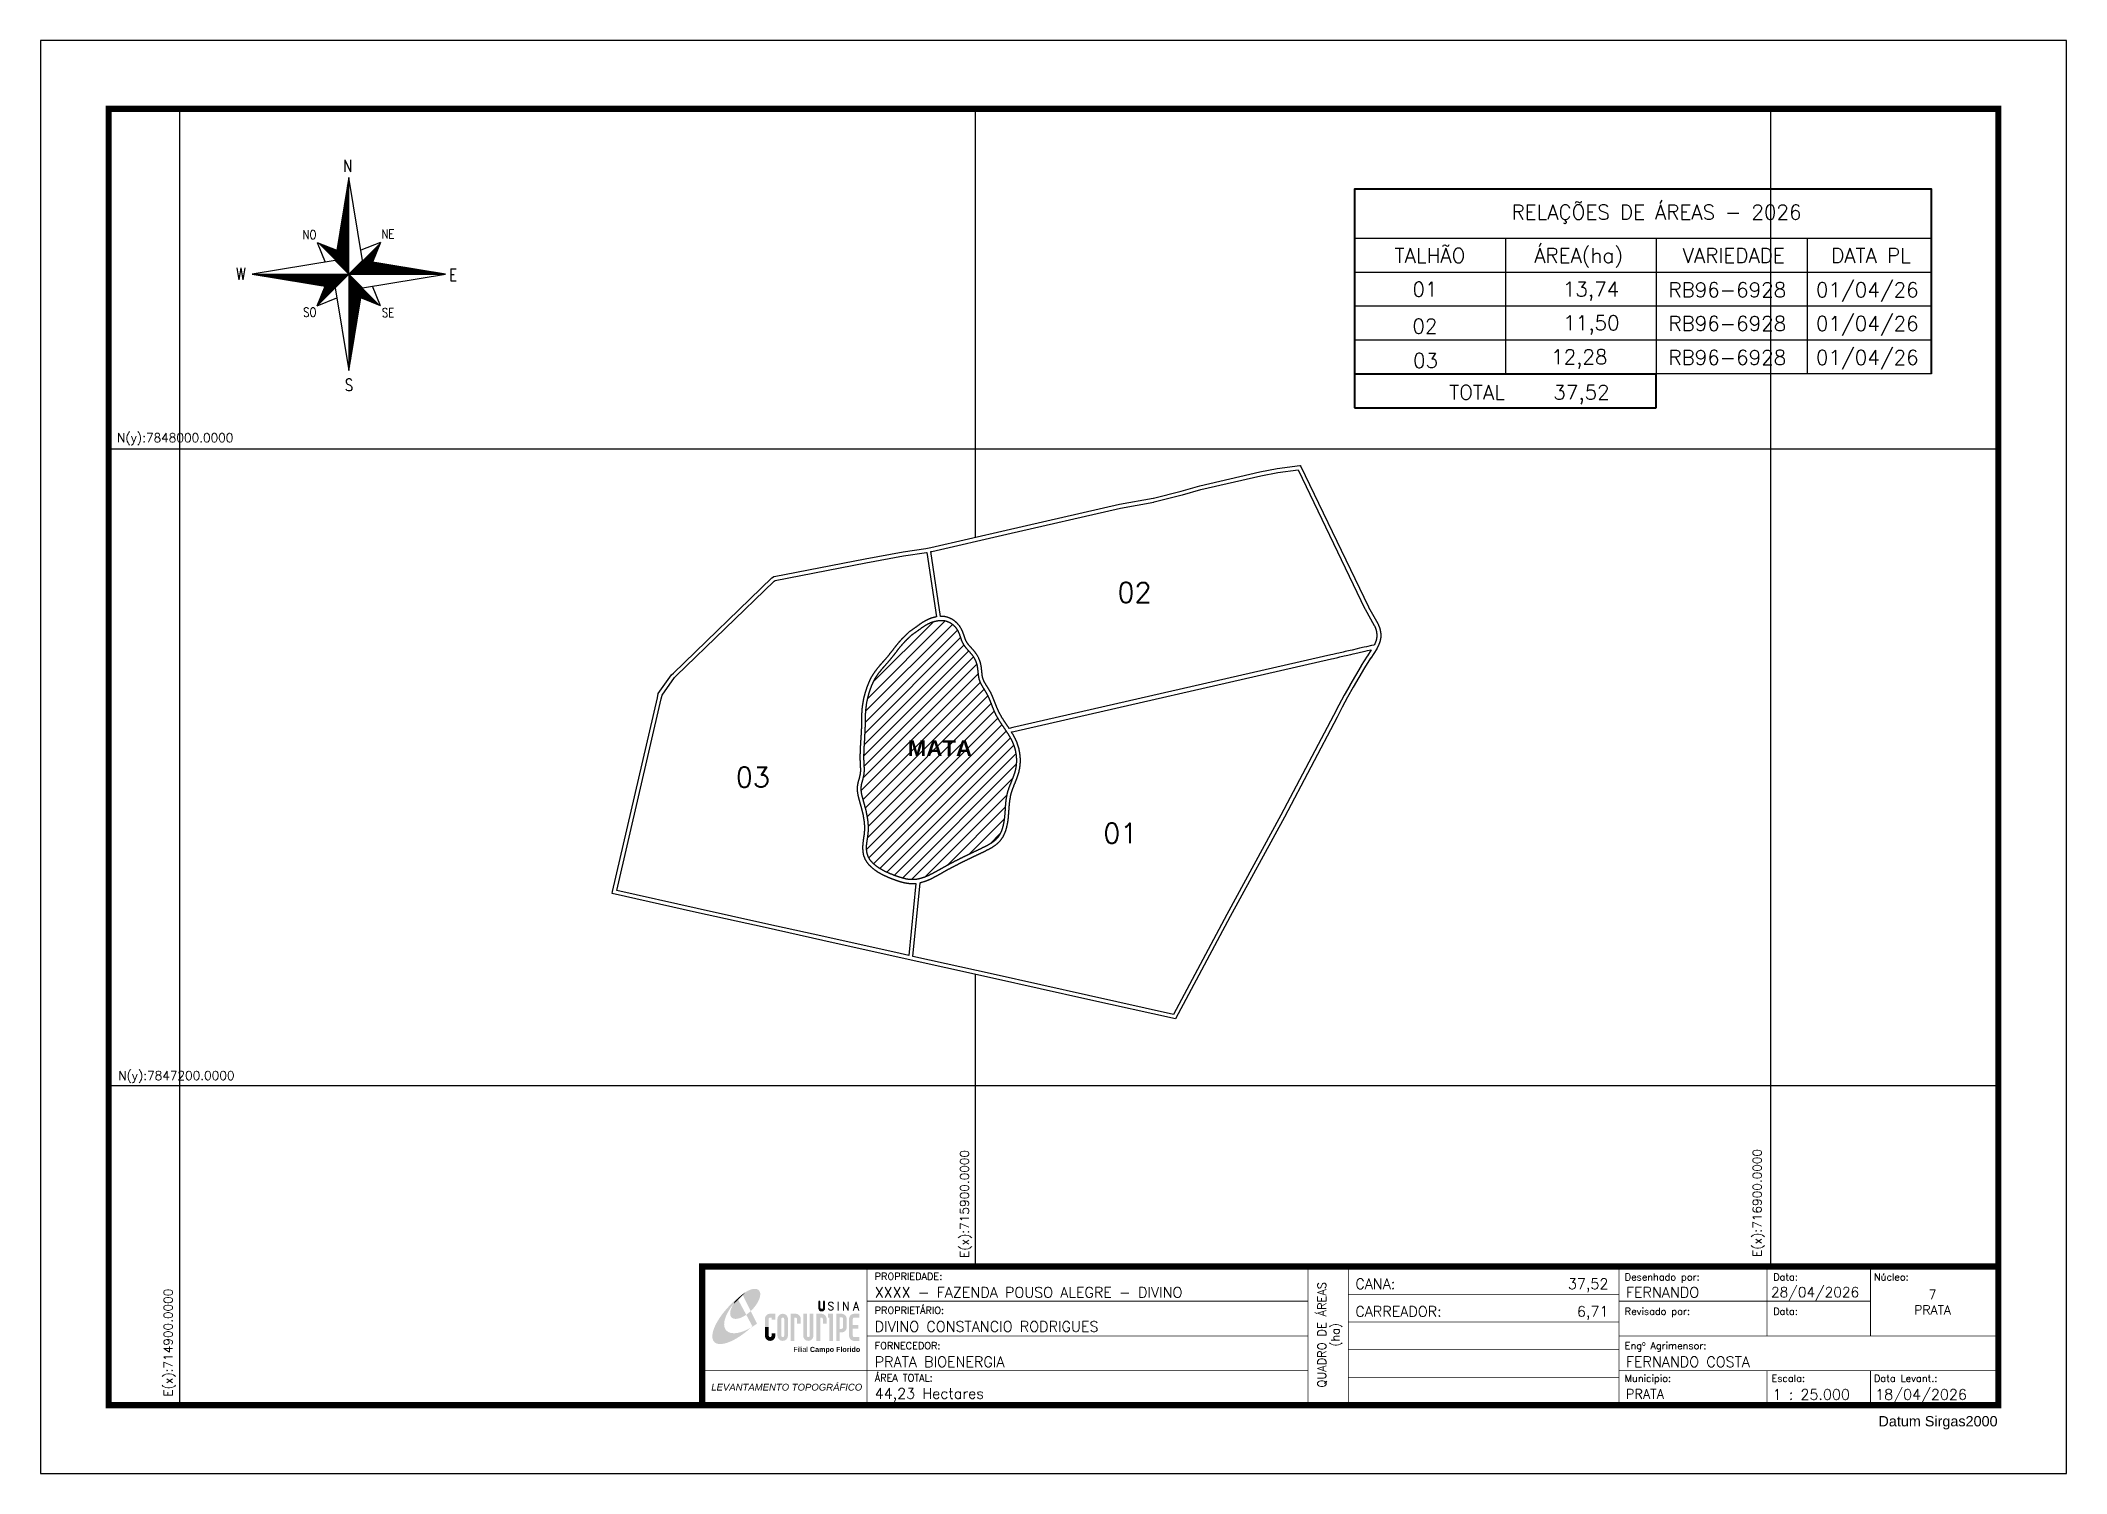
# Model space of a CAD drawing. Extents: x 714725 to 717272, y 7846712 to 7848513.
import ezdxf
from ezdxf.enums import TextEntityAlignment as Align

# ---------------------------------------------------------------- set-up
doc = ezdxf.new("R2010")
doc.units = 0
doc.linetypes.add('CONTINUO', pattern=[0])
doc.linetypes.add('LIN0', pattern=[0])
for name, color, linetype in [('011400xxxx', 1, 'Continuous'), ('011400xxxx001', 5, 'Continuous'), ('011400xxxx002', 5, 'Continuous'), ('011400xxxx003', 5, 'Continuous'), ('App', 90, 'Continuous'), ('CANAL', 7, 'Continuous'), ('Legenda', 7, 'Continuous'), ('MALHA', 8, 'CONTINUO'), ('MARGEM', 7, 'CONTINUO'), ('Margen2', 5, 'Continuous'), ('SETA_NORTE', 3, 'Continuous'), ('texto', 7, 'Continuous')]:
    doc.layers.add(name, color=color, linetype=linetype)
doc.layers.add('TALHÕES', color=3, linetype='Continuous', true_color=0x00ff00)
doc.styles.add('ARIAL', font='arial.ttf')
doc.styles.add('marcelo', font='arial.ttf')
doc.styles.add('ROMANS', font='romans', dxfattribs={"height": 0.2})
doc.styles.add('SIMPLEX', font='simplex', dxfattribs={"height": 0.2})
doc.styles.get("Standard").update_dxf_attribs({"font": 'arial.ttf'})

msp = doc.modelspace()

# ---------------------------------------------------------------- texts
at = {"color": 0, "insert": (715815, 7847633.8), "char_height": 20, "attachment_point": 1}
msp.add_mtext_dynamic_manual_height_columns('{\\fArial|b1|i0|c0|p34;MATA}', width=82.097, gutter_width=12.5, heights=[2.5], dxfattribs=at)
at = {"layer": 'Legenda', "color": 7, "style": 'SIMPLEX'}
for s, p in [('01', (716449.4, 7848191.3)), ('13,74', (716638.4, 7848191.6)), ('RB96-6928', (716771.2, 7848190.7)), ('01/04/26', (716956.6, 7848190.7)), ('11,50', (716638.9, 7848149.2)), ('01/04/26', (716956.6, 7848148.2)), ('02', (716449.3, 7848145.1)), ('RB96-6928', (716771.2, 7848148.2)), ('03', (716450.1, 7848101.7)), ('12,28', (716623.7, 7848106.3)), ('RB96-6928', (716771.2, 7848105.7)), ('01/04/26', (716956.6, 7848105.7))]:
    msp.add_text(s, height=18.37, dxfattribs=at).set_placement(p)
at = {"layer": 'MALHA', "linetype": 'CONTINUO', "char_height": 11.148, "width": 225.572, "attachment_point": 7, "style": 'ROMANS'}
for s, insert in [('N(y):7848000.0000', (714821, 7848004.7)), ('N(y):7847200.0000', (714822.4, 7847203.1))]:
    msp.add_mtext(s, dxfattribs=dict(at, insert=insert))
at = {"layer": 'MALHA', "linetype": 'CONTINUO', "char_height": 11.148, "width": 133.351, "attachment_point": 7, "rotation": 90, "style": 'ROMANS'}
for s, insert in [('E(x):715900.0000', (715895.5, 7846983.2)), ('E(x):716900.0000', (716892, 7846984.5)), ('E(x):714900.0000', (714894.5, 7846808.9))]:
    msp.add_mtext(s, dxfattribs=dict(at, insert=insert))
at = {"layer": 'texto', "color": 7, "linetype": 'Continuous', "style": 'SIMPLEX'}
for s, height, p in [('RELAÇÕES DE ÁREAS - 2026', 18.375, (716756.2, 7848297.4)), ('TALHÃO', 18.37, (716471.4, 7848243)), ('ÁREA(ha)', 18.37, (716658.2, 7848243)), ('VARIEDADE', 18.37, (716853.2, 7848243)), ('DATA PL', 18.37, (717025.7, 7848243))]:
    msp.add_text(s, height=height, dxfattribs=at).set_placement(p, align=Align.MIDDLE_CENTER)
msp.add_text('TOTAL    37,52', height=18.375, dxfattribs=at).set_placement((716697.3, 7848061.8), align=Align.RIGHT)
at = {"layer": 'texto', "linetype": 'Continuous', "style": 'SIMPLEX'}
for s, height, p in [('02', 25, (716078.6, 7847832)), ('03', 25, (715598.8, 7847599.9)), ('01', 25, (716060.8, 7847529.4)), ('XXXX - FAZENDA POUSO ALEGRE - DIVINO', 13.176, (715773.4, 7846946.6)), ('CANA:', 13.18, (716377.6, 7846957.2)), ('FERNANDO', 13.18, (716717.7, 7846946.6)), ('28/04/2026', 12.69, (716900.1, 7846946.6)), ('CARREADOR:', 13.18, (716377.6, 7846922.6)), ('DIVINO CONSTANCIO RODRIGUES', 13.176, (715773.4, 7846903.6)), ('PRATA BIOENERGIA', 13.176, (715773.4, 7846859.3)), ('FERNANDO COSTA', 13.176, (716717.7, 7846859.3)), ('44,23 Hectares', 13.176, (715773.4, 7846819.5)), ('PRATA', 11.9, (716717.7, 7846818.2)), ('1 : 25.000', 13.18, (716902.1, 7846818.2)), ('18/04/2026', 13.18, (717031.1, 7846818.2))]:
    msp.add_text(s, height=height, dxfattribs=at).set_placement(p, align=Align.TOP_LEFT)
at = {"layer": 'texto', "linetype": 'Continuous', "lineweight": 9}
for s, height, style, p in [('PROPRIEDADE:', 8.926, 'SIMPLEX', (715773.4, 7846964.7)), ('Desenhado por:', 8.926, 'SIMPLEX', (716716.3, 7846963.8)), ('Data:', 8.93, 'SIMPLEX', (716902.9, 7846963.8)), ('Núcleo:', 8.93, 'SIMPLEX', (717029.6, 7846963.8)), ('PROPRIETÁRIO:', 8.926, 'SIMPLEX', (715773.4, 7846921.7)), ('Revisado por:', 8.926, 'SIMPLEX', (716716.3, 7846920.6)), ('Data:', 8.93, 'SIMPLEX', (716902.9, 7846920.6)), ('FORNECEDOR:', 8.926, 'SIMPLEX', (715773.4, 7846877.4)), ('Engº Agrimensor:', 8.926, 'SIMPLEX', (716716.3, 7846877.4)), ('ÁREA TOTAL:', 8.926, 'SIMPLEX', (715773.4, 7846837)), ('Municipio:', 8.93, 'SIMPLEX', (716716.3, 7846836.3)), ('Escala:', 8.93, 'SIMPLEX', (716900.7, 7846836.3)), ('Data Levant.:', 8.926, 'SIMPLEX', (717029.6, 7846836.3)), ('Datum Sirgas2000', 12.942, 'marcelo', (717035.2, 7846784.5))]:
    msp.add_text(s, height=height, dxfattribs=dict(at, style=style)).set_placement(p, align=Align.TOP_LEFT)
at = {"layer": 'texto', "linetype": 'Continuous', "style": 'SIMPLEX'}
for s, height, p in [('QUADRO DE ÁREAS', 10.541, (716335.5, 7846886.6)), ('(ha)', 10.54, (716352.3, 7846886.6))]:
    msp.add_text(s, height=height, rotation=90, dxfattribs=at).set_placement(p, align=Align.MIDDLE_CENTER)
for s, p in [('37,52', (716695.7, 7846957.2)), ('6,71', (716695.7, 7846922.6))]:
    msp.add_text(s, height=13.18, dxfattribs=at).set_placement(p, align=Align.TOP_RIGHT)
for s, height, p in [('PRATA', 11.48, (717103.2, 7846923.6)), ('7', 11.5, (717103.2, 7846943))]:
    msp.add_text(s, height=height, dxfattribs=at).set_placement(p, align=Align.TOP_CENTER)
at = {"layer": 'texto', "color": 3, "linetype": 'ByBlock', "lineweight": 5, "insert": (715568, 7846825.1), "char_height": 8.575, "attachment_point": 1}
msp.add_mtext_dynamic_manual_height_columns('{\\fArial|b0|i1|c0|p34;\\C7;LEVANTAMENTO TOPOGRÁFICO}', width=349.062, gutter_width=0.343, heights=[0], dxfattribs=at)

# ---------------------------------------------------------------- blocks, each defined once
blk = doc.blocks.new('setanorte')
at = {"layer": 'SETA_NORTE', "linetype": 'Continuous'}
for points in [[(735979.4, 7809320.7), (735981.9, 7809335.9), (735952.3, 7809347.8)], [(736020.6, 7809320.7), (736035.8, 7809318.2), (736047.7, 7809347.8)], [(735979.4, 7809279.5), (735964.2, 7809282), (735952.3, 7809252.4)], [(736020.6, 7809279.5), (736018.1, 7809264.3), (736047.7, 7809252.4)]]:
    blk.add_hatch(color=256, dxfattribs=at).paths.add_polyline_path(points)
for p, q in [((735998.1, 7809434.4), (736000, 7809436.2)), ((735998.4, 7809435.9), (736000, 7809437.5)), ((735998.6, 7809437.5), (736000, 7809438.8)), ((735998.9, 7809439), (736000, 7809440.1)), ((735999.1, 7809440.5), (736000, 7809441.4)), ((735999.4, 7809442.1), (736000, 7809442.7)), ((735999.7, 7809443.6), (736000, 7809444)), ((735999.9, 7809445.2), (736000, 7809445.2)), ((735992, 7809397.4), (736000, 7809405.3)), ((735992.3, 7809398.9), (736000, 7809406.6)), ((735992.5, 7809400.5), (736000, 7809407.9)), ((735992.8, 7809402), (736000, 7809409.2)), ((735993.1, 7809403.6), (736000, 7809410.5)), ((735993.3, 7809405.1), (736000, 7809411.8)), ((735993.6, 7809406.6), (736000, 7809413.1)), ((735993.8, 7809408.2), (736000, 7809414.4)), ((735994.1, 7809409.7), (736000, 7809415.6)), ((735994.3, 7809411.3), (736000, 7809416.9)), ((735994.6, 7809412.8), (736000, 7809418.2)), ((735994.8, 7809414.3), (736000, 7809419.5)), ((735995.1, 7809415.9), (736000, 7809420.8)), ((735995.3, 7809417.4), (736000, 7809422.1)), ((735995.6, 7809419), (736000, 7809423.4)), ((735995.8, 7809420.5), (736000, 7809424.7)), ((735996.1, 7809422), (736000, 7809425.9)), ((735996.4, 7809423.6), (736000, 7809427.2)), ((735996.6, 7809425.1), (736000, 7809428.5)), ((735996.9, 7809426.7), (736000, 7809429.8)), ((735997.1, 7809428.2), (736000, 7809431.1)), ((735997.4, 7809429.7), (736000, 7809432.4)), ((735997.6, 7809431.3), (736000, 7809433.7)), ((735997.9, 7809432.8), (736000, 7809435)), ((735985.9, 7809360.4), (736000, 7809374.5)), ((735986.2, 7809361.9), (736000, 7809375.7)), ((735986.5, 7809363.5), (736000, 7809377)), ((735986.7, 7809365), (736000, 7809378.3)), ((735987, 7809366.6), (736000, 7809379.6)), ((735987.2, 7809368.1), (736000, 7809380.9)), ((735987.5, 7809369.7), (736000, 7809382.2)), ((735987.7, 7809371.2), (736000, 7809383.5)), ((735988, 7809372.7), (736000, 7809384.8)), ((735988.2, 7809374.3), (736000, 7809386)), ((735988.5, 7809375.8), (736000, 7809387.3)), ((735988.7, 7809377.4), (736000, 7809388.6)), ((735989, 7809378.9), (736000, 7809389.9)), ((735989.2, 7809380.4), (736000, 7809391.2)), ((735989.5, 7809382), (736000, 7809392.5)), ((735989.8, 7809383.5), (736000, 7809393.8)), ((735990, 7809385.1), (736000, 7809395.1)), ((735990.3, 7809386.6), (736000, 7809396.3)), ((735990.5, 7809388.1), (736000, 7809397.6)), ((735990.8, 7809389.7), (736000, 7809398.9)), ((735991, 7809391.2), (736000, 7809400.2)), ((735991.3, 7809392.8), (736000, 7809401.5)), ((735991.5, 7809394.3), (736000, 7809402.8)), ((735991.8, 7809395.8), (736000, 7809404.1)), ((735952.3, 7809347.8), (735981.9, 7809335.9)), ((735952.3, 7809347.8), (735964.2, 7809318.2)), ((735979.9, 7809323.4), (736000, 7809343.6)), ((735980.1, 7809325), (736000, 7809344.9)), ((735980.4, 7809326.5), (736000, 7809346.1)), ((735980.6, 7809328), (736000, 7809347.4)), ((735980.9, 7809329.6), (736000, 7809348.7)), ((735981.1, 7809331.1), (736000, 7809350)), ((735981.4, 7809332.7), (736000, 7809351.3)), ((735981.6, 7809334.2), (736000, 7809352.6)), ((735981.9, 7809335.8), (736000, 7809353.9)), ((735982.1, 7809337.3), (736000, 7809355.2)), ((735982.4, 7809338.8), (736000, 7809356.4)), ((735982.6, 7809340.4), (736000, 7809357.7)), ((735982.9, 7809341.9), (736000, 7809359)), ((735983.2, 7809343.5), (736000, 7809360.3)), ((735983.4, 7809345), (736000, 7809361.6)), ((735983.7, 7809346.5), (736000, 7809362.9)), ((735983.9, 7809348.1), (736000, 7809364.2)), ((735984.2, 7809349.6), (736000, 7809365.4)), ((735984.4, 7809351.2), (736000, 7809366.7)), ((735984.7, 7809352.7), (736000, 7809368)), ((735984.9, 7809354.2), (736000, 7809369.3)), ((735985.2, 7809355.8), (736000, 7809370.6)), ((735985.4, 7809357.3), (736000, 7809371.9)), ((735985.7, 7809358.9), (736000, 7809373.2)), ((736047.7, 7809347.8), (736018.1, 7809335.9)), ((736047.7, 7809347.8), (736035.8, 7809318.2)), ((735979.6, 7809321.9), (736000, 7809342.3)), ((735979.6, 7809320.5), (736000, 7809341)), ((735980.2, 7809319.9), (736000, 7809339.7)), ((735980.8, 7809319.3), (736000, 7809338.4)), ((735981.5, 7809318.6), (736000, 7809337.1)), ((735982.1, 7809318), (736000, 7809335.8)), ((735982.8, 7809317.3), (736000, 7809334.6)), ((735983.4, 7809316.7), (736000, 7809333.3)), ((735984.1, 7809316), (736000, 7809332)), ((735984.7, 7809315.4), (736000, 7809330.7)), ((735985.3, 7809314.8), (736000, 7809329.4)), ((735986, 7809314.1), (736000, 7809328.1)), ((735986.6, 7809313.5), (736000, 7809326.8)), ((735987.3, 7809312.8), (736000, 7809325.5)), ((735987.9, 7809312.2), (736000, 7809324.3)), ((735988.6, 7809311.5), (736000, 7809323)), ((735989.2, 7809310.9), (736000, 7809321.7)), ((735989.8, 7809310.2), (736000, 7809320.4)), ((735990.5, 7809309.6), (736000, 7809319.1)), ((735991.1, 7809309), (736000, 7809317.8)), ((735991.8, 7809308.3), (736000, 7809316.5)), ((735992.4, 7809307.7), (736000, 7809315.3)), ((735993.1, 7809307), (736000, 7809314)), ((736000.3, 7809300.1), (736020.8, 7809320.7)), ((736001.6, 7809300.1), (736021.9, 7809320.5)), ((736002.9, 7809300.1), (736023.1, 7809320.3)), ((736004.2, 7809300.1), (736024.2, 7809320.1)), ((736005.4, 7809300.1), (736025.3, 7809319.9)), ((736006.7, 7809300.1), (736026.4, 7809319.7)), ((736008, 7809300.1), (736027.5, 7809319.6)), ((736009.3, 7809300.1), (736028.6, 7809319.4)), ((736010.6, 7809300.1), (736029.7, 7809319.2)), ((736011.9, 7809300.1), (736030.8, 7809319)), ((736013.2, 7809300.1), (736031.9, 7809318.8)), ((736014.4, 7809300.1), (736033, 7809318.6)), ((736015.7, 7809300.1), (736034.1, 7809318.5)), ((736017, 7809300.1), (736035.2, 7809318.3)), ((736018.3, 7809300.1), (736036.3, 7809318.1)), ((736019.6, 7809300.1), (736037.4, 7809317.9)), ((736020.9, 7809300.1), (736038.5, 7809317.7)), ((736022.2, 7809300.1), (736039.6, 7809317.6)), ((736023.5, 7809300.1), (736040.7, 7809317.4)), ((736024.7, 7809300.1), (736041.8, 7809317.2)), ((736026, 7809300.1), (736042.9, 7809317)), ((736027.3, 7809300.1), (736044.1, 7809316.8)), ((736028.6, 7809300.1), (736045.2, 7809316.6)), ((736029.9, 7809300.1), (736046.3, 7809316.5)), ((736031.2, 7809300.1), (736047.4, 7809316.3)), ((736032.5, 7809300.1), (736048.5, 7809316.1)), ((736033.8, 7809300.1), (736049.6, 7809315.9)), ((736035, 7809300.1), (736050.7, 7809315.7)), ((736036.3, 7809300.1), (736051.8, 7809315.6)), ((736037.6, 7809300.1), (736052.9, 7809315.4)), ((736038.9, 7809300.1), (736054, 7809315.2)), ((736040.2, 7809300.1), (736055.1, 7809315)), ((736041.5, 7809300.1), (736056.2, 7809314.8)), ((736042.8, 7809300.1), (736057.3, 7809314.6)), ((736044.1, 7809300.1), (736058.4, 7809314.5)), ((736045.3, 7809300.1), (736059.5, 7809314.3)), ((736046.6, 7809300.1), (736060.6, 7809314.1)), ((736047.9, 7809300.1), (736061.7, 7809313.9)), ((736049.2, 7809300.1), (736062.8, 7809313.7)), ((736050.5, 7809300.1), (736063.9, 7809313.6)), ((736051.8, 7809300.1), (736065, 7809313.4)), ((736053.1, 7809300.1), (736066.2, 7809313.2)), ((736054.4, 7809300.1), (736067.3, 7809313)), ((735854.8, 7809300), (735854.8, 7809300.1)), ((735855.9, 7809299.8), (735856.1, 7809300.1)), ((735857, 7809299.7), (735857.4, 7809300.1)), ((735858.1, 7809299.5), (735858.7, 7809300.1)), ((735859.2, 7809299.3), (735860, 7809300.1)), ((735860.3, 7809299.1), (735861.3, 7809300.1)), ((735861.4, 7809298.9), (735862.6, 7809300.1)), ((735862.5, 7809298.8), (735863.9, 7809300.1)), ((735863.6, 7809298.6), (735865.1, 7809300.1)), ((735864.7, 7809298.4), (735866.4, 7809300.1)), ((735865.8, 7809298.2), (735867.7, 7809300.1)), ((735866.9, 7809298), (735869, 7809300.1)), ((735868, 7809297.8), (735870.3, 7809300.1)), ((735869.1, 7809297.7), (735871.6, 7809300.1)), ((735870.3, 7809297.5), (735872.9, 7809300.1)), ((735871.4, 7809297.3), (735874.2, 7809300.1)), ((735872.5, 7809297.1), (735875.4, 7809300.1)), ((735873.6, 7809296.9), (735876.7, 7809300.1)), ((735874.7, 7809296.8), (735878, 7809300.1)), ((735875.8, 7809296.6), (735879.3, 7809300.1)), ((735876.9, 7809296.4), (735880.6, 7809300.1)), ((735878, 7809296.2), (735881.9, 7809300.1)), ((735879.1, 7809296), (735883.2, 7809300.1)), ((735880.2, 7809295.8), (735884.5, 7809300.1)), ((735881.3, 7809295.7), (735885.7, 7809300.1)), ((735882.4, 7809295.5), (735887, 7809300.1)), ((735883.5, 7809295.3), (735888.3, 7809300.1)), ((735884.6, 7809295.1), (735889.6, 7809300.1)), ((735885.7, 7809294.9), (735890.9, 7809300.1)), ((735886.8, 7809294.8), (735892.2, 7809300.1)), ((735887.9, 7809294.6), (735893.5, 7809300.1)), ((735889, 7809294.4), (735894.7, 7809300.1)), ((735890.1, 7809294.2), (735896, 7809300.1)), ((735891.2, 7809294), (735897.3, 7809300.1)), ((735892.4, 7809293.8), (735898.6, 7809300.1)), ((735893.5, 7809293.7), (735899.9, 7809300.1)), ((735894.6, 7809293.5), (735901.2, 7809300.1)), ((735895.7, 7809293.3), (735902.5, 7809300.1)), ((735896.8, 7809293.1), (735903.8, 7809300.1)), ((735897.9, 7809292.9), (735905, 7809300.1)), ((735899, 7809292.8), (735906.3, 7809300.1)), ((735900.1, 7809292.6), (735907.6, 7809300.1)), ((735901.2, 7809292.4), (735908.9, 7809300.1)), ((735902.3, 7809292.2), (735910.2, 7809300.1)), ((735903.4, 7809292), (735911.5, 7809300.1)), ((735904.5, 7809291.8), (735912.8, 7809300.1)), ((735905.6, 7809291.7), (735914.1, 7809300.1)), ((735906.7, 7809291.5), (735915.3, 7809300.1)), ((735907.8, 7809291.3), (735916.6, 7809300.1)), ((735908.9, 7809291.1), (735917.9, 7809300.1)), ((735910, 7809290.9), (735919.2, 7809300.1)), ((735911.1, 7809290.7), (735920.5, 7809300.1)), ((735912.2, 7809290.6), (735921.8, 7809300.1)), ((735913.4, 7809290.4), (735923.1, 7809300.1)), ((735914.5, 7809290.2), (735924.4, 7809300.1)), ((735915.6, 7809290), (735925.6, 7809300.1)), ((735916.7, 7809289.8), (735926.9, 7809300.1)), ((735917.8, 7809289.7), (735928.2, 7809300.1)), ((735918.9, 7809289.5), (735929.5, 7809300.1)), ((735920, 7809289.3), (735930.8, 7809300.1)), ((735921.1, 7809289.1), (735932.1, 7809300.1)), ((735922.2, 7809288.9), (735933.4, 7809300.1)), ((735923.3, 7809288.7), (735934.6, 7809300.1)), ((735924.4, 7809288.6), (735935.9, 7809300.1)), ((735925.5, 7809288.4), (735937.2, 7809300.1)), ((735926.6, 7809288.2), (735938.5, 7809300.1)), ((735927.7, 7809288), (735939.8, 7809300.1)), ((735928.8, 7809287.8), (735941.1, 7809300.1)), ((735929.9, 7809287.7), (735942.4, 7809300.1)), ((735931, 7809287.5), (735943.7, 7809300.1)), ((735932.1, 7809287.3), (735944.9, 7809300.1)), ((735933.2, 7809287.1), (735946.2, 7809300.1)), ((735934.3, 7809286.9), (735947.5, 7809300.1)), ((735935.5, 7809286.7), (735948.8, 7809300.1)), ((735936.6, 7809286.6), (735950.1, 7809300.1)), ((735937.7, 7809286.4), (735951.4, 7809300.1)), ((735938.8, 7809286.2), (735952.7, 7809300.1)), ((735939.9, 7809286), (735954, 7809300.1)), ((735941, 7809285.8), (735955.2, 7809300.1)), ((735942.1, 7809285.7), (735956.5, 7809300.1)), ((735943.2, 7809285.5), (735957.8, 7809300.1)), ((735944.3, 7809285.3), (735959.1, 7809300.1)), ((735945.4, 7809285.1), (735960.4, 7809300.1)), ((735946.5, 7809284.9), (735961.7, 7809300.1)), ((735947.6, 7809284.7), (735963, 7809300.1)), ((735948.7, 7809284.6), (735964.3, 7809300.1)), ((735949.8, 7809284.4), (735965.5, 7809300.1)), ((735950.9, 7809284.2), (735966.8, 7809300.1)), ((735952, 7809284), (735968.1, 7809300.1)), ((736000, 7809300.1), (735952.3, 7809252.4)), ((735953.1, 7809283.8), (735969.4, 7809300.1)), ((735954.2, 7809283.6), (735970.7, 7809300.1)), ((735955.3, 7809283.5), (735972, 7809300.1)), ((735956.4, 7809283.3), (735973.3, 7809300.1)), ((735957.6, 7809283.1), (735974.5, 7809300.1)), ((735958.7, 7809282.9), (735975.8, 7809300.1)), ((735959.8, 7809282.7), (735977.1, 7809300.1)), ((735960.9, 7809282.6), (735978.4, 7809300.1)), ((735962, 7809282.4), (735979.7, 7809300.1)), ((735963.1, 7809282.2), (735981, 7809300.1)), ((735964.2, 7809282), (735982.3, 7809300.1)), ((735965.3, 7809281.8), (735983.6, 7809300.1)), ((735966.4, 7809281.6), (735984.8, 7809300.1)), ((735967.5, 7809281.5), (735986.1, 7809300.1)), ((735968.6, 7809281.3), (735987.4, 7809300.1)), ((735969.7, 7809281.1), (735988.7, 7809300.1)), ((735970.8, 7809280.9), (735990, 7809300.1)), ((735971.9, 7809280.7), (735991.3, 7809300.1)), ((735973, 7809280.6), (735992.6, 7809300.1)), ((735974.1, 7809280.4), (735993.9, 7809300.1)), ((735975.2, 7809280.2), (735995.1, 7809300.1)), ((735976.3, 7809280), (735996.4, 7809300.1)), ((735977.4, 7809279.8), (735997.7, 7809300.1)), ((735978.6, 7809279.6), (735999, 7809300.1)), ((735993.7, 7809306.4), (736000, 7809312.7)), ((735994.4, 7809305.7), (736000, 7809311.4)), ((735995, 7809305.1), (736000, 7809310.1)), ((735995.6, 7809304.5), (736000, 7809308.8)), ((735996.3, 7809303.8), (736000, 7809307.5)), ((735996.9, 7809303.2), (736000, 7809306.2)), ((735997.6, 7809302.5), (736000, 7809305)), ((735998.2, 7809301.9), (736000, 7809303.7)), ((735998.9, 7809301.2), (736000, 7809302.4)), ((735999.5, 7809300.6), (736000, 7809301.1)), ((736000, 7809299.8), (736000.1, 7809300)), ((736000, 7809298.5), (736000.8, 7809299.3)), ((736000, 7809297.2), (736001.4, 7809298.7)), ((736000, 7809295.9), (736002.1, 7809298)), ((736000, 7809294.7), (736002.7, 7809297.4)), ((736000, 7809293.4), (736003.4, 7809296.7)), ((736000, 7809292.1), (736004, 7809296.1)), ((736000, 7809290.8), (736004.7, 7809295.4)), ((736000, 7809289.5), (736005.3, 7809294.8)), ((736000, 7809288.2), (736005.9, 7809294.2)), ((736000, 7809286.9), (736006.6, 7809293.5)), ((736000, 7809285.6), (736007.2, 7809292.9)), ((736000, 7809284.4), (736007.9, 7809292.2)), ((736000, 7809283.1), (736008.5, 7809291.6)), ((736000, 7809281.8), (736009.2, 7809290.9)), ((736000, 7809280.5), (736009.8, 7809290.3)), ((736000, 7809279.2), (736010.4, 7809289.7)), ((736000, 7809277.9), (736011.1, 7809289)), ((736000, 7809276.6), (736011.7, 7809288.4)), ((736000, 7809275.4), (736012.4, 7809287.7)), ((736000, 7809274.1), (736013, 7809287.1)), ((736000, 7809272.8), (736013.7, 7809286.4)), ((736000, 7809271.5), (736014.3, 7809285.8)), ((736000, 7809270.2), (736014.9, 7809285.2)), ((736000, 7809268.9), (736015.6, 7809284.5)), ((736000, 7809267.6), (736016.2, 7809283.9)), ((736000, 7809266.3), (736016.9, 7809283.2)), ((736000, 7809265.1), (736017.5, 7809282.6)), ((736055.6, 7809300.1), (736068.4, 7809312.8)), ((736056.9, 7809300.1), (736069.5, 7809312.6)), ((736058.2, 7809300.1), (736070.6, 7809312.5)), ((736059.5, 7809300.1), (736071.7, 7809312.3)), ((736060.8, 7809300.1), (736072.8, 7809312.1)), ((736062.1, 7809300.1), (736073.9, 7809311.9)), ((736063.4, 7809300.1), (736075, 7809311.7)), ((736064.6, 7809300.1), (736076.1, 7809311.5)), ((736065.9, 7809300.1), (736077.2, 7809311.4)), ((736067.2, 7809300.1), (736078.3, 7809311.2)), ((736068.5, 7809300.1), (736079.4, 7809311)), ((736069.8, 7809300.1), (736080.5, 7809310.8)), ((736071.1, 7809300.1), (736081.6, 7809310.6)), ((736072.4, 7809300.1), (736082.7, 7809310.5)), ((736073.7, 7809300.1), (736083.8, 7809310.3)), ((736074.9, 7809300.1), (736084.9, 7809310.1)), ((736076.2, 7809300.1), (736086, 7809309.9)), ((736077.5, 7809300.1), (736087.1, 7809309.7)), ((736078.8, 7809300.1), (736088.3, 7809309.5)), ((736080.1, 7809300.1), (736089.4, 7809309.4)), ((736081.4, 7809300.1), (736090.5, 7809309.2)), ((736082.7, 7809300.1), (736091.6, 7809309)), ((736084, 7809300.1), (736092.7, 7809308.8)), ((736085.2, 7809300.1), (736093.8, 7809308.6)), ((736086.5, 7809300.1), (736094.9, 7809308.5)), ((736087.8, 7809300.1), (736096, 7809308.3)), ((736089.1, 7809300.1), (736097.1, 7809308.1)), ((736090.4, 7809300.1), (736098.2, 7809307.9)), ((736091.7, 7809300.1), (736099.3, 7809307.7)), ((736093, 7809300.1), (736100.4, 7809307.5)), ((736094.3, 7809300.1), (736101.5, 7809307.4)), ((736095.5, 7809300.1), (736102.6, 7809307.2)), ((736096.8, 7809300.1), (736103.7, 7809307)), ((736098.1, 7809300.1), (736104.8, 7809306.8)), ((736099.4, 7809300.1), (736105.9, 7809306.6)), ((736100.7, 7809300.1), (736107, 7809306.5)), ((736102, 7809300.1), (736108.1, 7809306.3)), ((736103.3, 7809300.1), (736109.3, 7809306.1)), ((736104.5, 7809300.1), (736110.4, 7809305.9)), ((736105.8, 7809300.1), (736111.5, 7809305.7)), ((736107.1, 7809300.1), (736112.6, 7809305.5)), ((736108.4, 7809300.1), (736113.7, 7809305.4)), ((736109.7, 7809300.1), (736114.8, 7809305.2)), ((736111, 7809300.1), (736115.9, 7809305)), ((736112.3, 7809300.1), (736117, 7809304.8)), ((736113.6, 7809300.1), (736118.1, 7809304.6)), ((736114.8, 7809300.1), (736119.2, 7809304.4)), ((736116.1, 7809300.1), (736120.3, 7809304.3)), ((736117.4, 7809300.1), (736121.4, 7809304.1)), ((736118.7, 7809300.1), (736122.5, 7809303.9)), ((736120, 7809300.1), (736123.6, 7809303.7)), ((736121.3, 7809300.1), (736124.7, 7809303.5)), ((736122.6, 7809300.1), (736125.8, 7809303.4)), ((736123.9, 7809300.1), (736126.9, 7809303.2)), ((736125.1, 7809300.1), (736128, 7809303)), ((736126.4, 7809300.1), (736129.1, 7809302.8)), ((736127.7, 7809300.1), (736130.2, 7809302.6)), ((736129, 7809300.1), (736131.4, 7809302.4)), ((736130.3, 7809300.1), (736132.5, 7809302.3)), ((736131.6, 7809300.1), (736133.6, 7809302.1)), ((736132.9, 7809300.1), (736134.7, 7809301.9)), ((736134.2, 7809300.1), (736135.8, 7809301.7)), ((736135.4, 7809300.1), (736136.9, 7809301.5)), ((736136.7, 7809300.1), (736138, 7809301.4)), ((736138, 7809300.1), (736139.1, 7809301.2)), ((736139.3, 7809300.1), (736140.2, 7809301)), ((736140.6, 7809300.1), (736141.3, 7809300.8)), ((736141.9, 7809300.1), (736142.4, 7809300.6)), ((736143.2, 7809300.1), (736143.5, 7809300.4)), ((736144.4, 7809300.1), (736144.6, 7809300.3)), ((735952.3, 7809252.4), (735964.2, 7809282)), ((735952.3, 7809252.4), (735981.9, 7809264.3)), ((736000, 7809263.8), (736018.2, 7809281.9)), ((736000, 7809262.5), (736018.8, 7809281.3)), ((736000, 7809261.2), (736019.5, 7809280.6)), ((736000, 7809259.9), (736020.1, 7809280)), ((736000, 7809258.6), (736020.5, 7809279.2)), ((736000, 7809257.3), (736020.3, 7809277.6)), ((736000, 7809256), (736020, 7809276.1)), ((736000, 7809254.8), (736019.8, 7809274.5)), ((736000, 7809253.5), (736019.5, 7809273)), ((736000, 7809252.2), (736019.3, 7809271.5)), ((736000, 7809250.9), (736019, 7809269.9)), ((736000, 7809249.6), (736018.8, 7809268.4)), ((736000, 7809248.3), (736018.5, 7809266.8)), ((736000, 7809247), (736018.3, 7809265.3)), ((736000, 7809245.7), (736018, 7809263.7)), ((736000, 7809244.5), (736017.7, 7809262.2)), ((736000, 7809243.2), (736017.5, 7809260.7)), ((736000, 7809241.9), (736017.2, 7809259.1)), ((736000, 7809240.6), (736017, 7809257.6)), ((736000, 7809239.3), (736016.7, 7809256)), ((736000, 7809238), (736016.5, 7809254.5)), ((736000, 7809236.7), (736016.2, 7809253)), ((736047.7, 7809252.4), (736018.1, 7809264.3)), ((736047.7, 7809252.4), (736035.8, 7809282)), ((736000, 7809235.5), (736016, 7809251.4)), ((736000, 7809234.2), (736015.7, 7809249.9)), ((736000, 7809232.9), (736015.5, 7809248.3)), ((736000, 7809231.6), (736015.2, 7809246.8)), ((736000, 7809230.3), (736015, 7809245.3)), ((736000, 7809229), (736014.7, 7809243.7)), ((736000, 7809227.7), (736014.4, 7809242.2)), ((736000, 7809226.4), (736014.2, 7809240.6)), ((736000, 7809225.2), (736013.9, 7809239.1)), ((736000, 7809223.9), (736013.7, 7809237.5)), ((736000, 7809222.6), (736013.4, 7809236)), ((736000, 7809221.3), (736013.2, 7809234.5)), ((736000, 7809220), (736012.9, 7809232.9)), ((736000, 7809218.7), (736012.7, 7809231.4)), ((736000, 7809217.4), (736012.4, 7809229.8)), ((736000, 7809216.1), (736012.2, 7809228.3)), ((736000, 7809214.9), (736011.9, 7809226.8)), ((736000, 7809213.6), (736011.7, 7809225.2)), ((736000, 7809212.3), (736011.4, 7809223.7)), ((736000, 7809211), (736011.1, 7809222.1)), ((736000, 7809209.7), (736010.9, 7809220.6)), ((736000, 7809208.4), (736010.6, 7809219.1)), ((736000, 7809207.1), (736010.4, 7809217.5)), ((736000, 7809205.8), (736010.1, 7809216)), ((736000, 7809204.6), (736009.9, 7809214.4)), ((736000, 7809203.3), (736009.6, 7809212.9)), ((736000, 7809202), (736009.4, 7809211.4)), ((736000, 7809200.7), (736009.1, 7809209.8)), ((736000, 7809199.4), (736008.9, 7809208.3)), ((736000, 7809198.1), (736008.6, 7809206.7)), ((736000, 7809196.8), (736008.4, 7809205.2)), ((736000, 7809195.6), (736008.1, 7809203.6)), ((736000, 7809194.3), (736007.8, 7809202.1)), ((736000, 7809193), (736007.6, 7809200.6)), ((736000, 7809191.7), (736007.3, 7809199)), ((736000, 7809190.4), (736007.1, 7809197.5)), ((736000, 7809189.1), (736006.8, 7809195.9)), ((736000, 7809187.8), (736006.6, 7809194.4)), ((736000, 7809186.5), (736006.3, 7809192.9)), ((736000, 7809185.3), (736006.1, 7809191.3)), ((736000, 7809184), (736005.8, 7809189.8)), ((736000, 7809182.7), (736005.6, 7809188.2)), ((736000, 7809181.4), (736005.3, 7809186.7)), ((736000, 7809180.1), (736005.1, 7809185.2)), ((736000, 7809178.8), (736004.8, 7809183.6)), ((736000, 7809177.5), (736004.5, 7809182.1)), ((736000, 7809176.2), (736004.3, 7809180.5)), ((736000, 7809175), (736004, 7809179)), ((736000, 7809173.7), (736003.8, 7809177.5)), ((736000, 7809172.4), (736003.5, 7809175.9)), ((736000, 7809171.1), (736003.3, 7809174.4)), ((736000, 7809169.8), (736003, 7809172.8)), ((736000, 7809168.5), (736002.8, 7809171.3)), ((736000, 7809167.2), (736002.5, 7809169.7)), ((736000, 7809165.9), (736002.3, 7809168.2)), ((736000, 7809164.7), (736002, 7809166.7)), ((736000, 7809163.4), (736001.8, 7809165.1)), ((736000, 7809162.1), (736001.5, 7809163.6)), ((736000, 7809160.8), (736001.2, 7809162)), ((736000, 7809159.5), (736001, 7809160.5)), ((736000, 7809158.2), (736000.7, 7809159)), ((736000, 7809156.9), (736000.5, 7809157.4)), ((736000, 7809155.6), (736000.2, 7809155.9))]:
    blk.add_line(p, q, dxfattribs=at)
blk.add_lwpolyline([(736020.6, 7809279.5), (736145.6, 7809300.1), (736020.6, 7809320.7), (736000, 7809445.7), (735979.4, 7809320.7), (735854.4, 7809300.1), (735979.4, 7809279.5), (736000, 7809154.5)], close=True, dxfattribs=at)
for points in [[(736000, 7809300.1), (736000, 7809445.7)], [(736000, 7809300.1), (735979.4, 7809320.7)], [(736000, 7809300.1), (736020.6, 7809320.7)], [(735854.4, 7809300.1), (736145.6, 7809300.1)], [(736000, 7809300.1), (735979.4, 7809279.5)], [(736000, 7809300.1), (736020.6, 7809279.5)], [(736000, 7809300.1), (736000, 7809154.5)]]:
    blk.add_lwpolyline(points, dxfattribs=at)
at = {"layer": 'SETA_NORTE', "color": 0, "lineweight": 30, "style": 'ROMANS', "width": 0.8}
for s, height, p in [('N ', 18.06, (735991.5, 7809454.4)), ('NO', 13.89, (735930.1, 7809352.6)), ('NE', 13.89, (736049.1, 7809353.6)), ('W', 18.1, (735829.6, 7809291.5)), ('E', 18.1, (736151.4, 7809289.8)), ('SO', 13.89, (735931.1, 7809235.6)), ('SE', 13.89, (736049.8, 7809235)), ('S', 18.1, (735993.8, 7809123.9))]:
    blk.add_text(s, height=height, dxfattribs=at).set_placement(p)
blk = doc.blocks.new('A$C78F83FB3')
at = {"layer": 'MARGEM'}
h = blk.add_hatch(color=20, dxfattribs=at)
edge = h.paths.add_edge_path()
edge.add_ellipse((19.49, 23.77), major_axis=(-6.68, -6.67), ratio=0.469426, start_angle=292.73277, end_angle=601.25787)
edge.add_ellipse((22.83, 22.05), major_axis=(12.64, 11.29), ratio=0.457614, start_angle=79.90686, end_angle=107.91393)
edge = h.paths.add_edge_path()
edge.add_ellipse((18.28, 18.7), major_axis=(13.95, 13.59), ratio=0.386848, start_angle=63.96117, end_angle=264.59932)
edge.add_ellipse((22.83, 22.05), major_axis=(12.64, 11.29), ratio=0.457614, start_angle=107.91393, end_angle=245.11815, ccw=False)
edge.add_ellipse((19.49, 23.77), major_axis=(-6.68, -6.67), ratio=0.469426, start_angle=241.25787, end_angle=292.73277, ccw=False)
for color, points in [(20, [(15.46, 26.12), (14.17, 24.81), (14.06, 24.24), (14.39, 23.97), (14.67, 24.54), (19.47, 29.32), (18.48, 28.66), (17.31, 27.78)]), (7, [(58.42, 24.9), (57.9, 24.9), (57.9, 21.73, -0.414214), (57.15, 20.98), (56.84, 20.98, -0.414214), (56.09, 21.73), (56.09, 24.9), (55.57, 24.9), (55.57, 21.73, 0.414214), (56.84, 20.46), (57.15, 20.46, 0.414214), (58.42, 21.73)]), (7, [(61.7, 24.9), (61.23, 24.9, 0.396318), (60.04, 23.78), (60.04, 23.72, 0.151912), (60.39, 22.97), (60.46, 22.92), (62.18, 22), (62.85, 21.83, 0.12407), (62.51, 22.42), (60.75, 23.36, -0.13192), (60.56, 23.77, -0.385578), (61.23, 24.37), (61.7, 24.37, -0.414214), (62.37, 23.7), (62.89, 23.7, 0.414214)]), (7, [(62.37, 23.7), (62.89, 23.7, 0.414214), (61.7, 24.9), (61.23, 24.9, 0.396318), (60.04, 23.78), (60.04, 23.72, 0.151912), (60.39, 22.97), (60.46, 22.92), (62.18, 22), (62.18, 22, -0.131921), (62.37, 21.59, -0.385578), (61.7, 20.98), (61.23, 20.98, -0.414214), (60.56, 21.65), (60.04, 21.65, 0.414214), (61.23, 20.46), (61.7, 20.46, 0.402546), (62.89, 21.61, 0.165292), (62.51, 22.42), (60.75, 23.36, -0.13192), (60.56, 23.77, -0.385578), (61.23, 24.37), (61.7, 24.37, -0.414214)]), (7, [(30.97, 12.46), (29.13, 12.46), (29.13, 8.21, 1), (34.29, 8.21), (34.29, 9.41), (32.45, 9.41), (32.45, 8.21, -1), (30.97, 8.21)])]:
    blk.add_hatch(color=color, dxfattribs=at).paths.add_polyline_path(points)
h = blk.add_hatch(color=7, dxfattribs=at)
h.paths.add_polyline_path([(65.24, 24.9), (64.72, 24.9), (64.72, 20.46), (65.24, 20.46)])
h.paths.add_polyline_path([(67.38, 20.46), (67.9, 20.46), (67.9, 23.74), (69.74, 20.46), (70.23, 20.46), (70.23, 24.9), (69.71, 24.9), (69.71, 21.58), (67.85, 24.9), (67.38, 24.9)])
h.paths.add_polyline_path([(72.17, 20.46), (72.72, 20.46), (73.14, 21.73), (74.49, 21.73), (74.9, 20.46), (75.45, 20.46), (74, 24.9), (73.62, 24.9)])
h.paths.add_polyline_path([(73.81, 23.8), (74.32, 22.25), (73.31, 22.25)], flags=16)
h = blk.add_hatch(color=7, dxfattribs=at)
h.paths.add_polyline_path([(31.71, 18.93, 0.414214), (29.13, 16.35), (29.13, 12.46), (30.97, 12.46), (30.97, 16.35, -0.414214), (31.71, 17.09), (32.45, 17.09), (32.45, 16.02), (34.29, 16.02), (34.29, 18.93)])
h.paths.add_polyline_path([(44.15, 17.09, -0.414214), (44.89, 16.35), (44.89, 14.1), (46.72, 14.1), (46.72, 16.17, 0.433937), (44.15, 18.93), (41.77, 18.93), (41.77, 12.46), (43.61, 12.46), (43.61, 17.09)])
h.paths.add_polyline_path([(43.61, 12.46), (41.77, 12.46), (41.77, 5.62), (43.61, 5.62)])
h.paths.add_polyline_path([(47.92, 12.46), (49.75, 12.46), (49.75, 18.93), (47.92, 18.93)])
h.paths.add_polyline_path([(52.91, 18.93), (51.08, 18.93), (51.08, 12.46), (52.91, 12.46)])
h.paths.add_polyline_path([(51.08, 8.12, -1), (49.75, 8.12), (49.75, 12.46), (47.92, 12.46), (47.92, 8.12, 1), (52.91, 8.12), (52.91, 12.46), (51.08, 12.46)])
h.paths.add_polyline_path([(54.41, 12.46), (56.25, 12.46), (56.25, 17.09), (56.79, 17.09, -0.414214), (57.53, 16.35), (57.53, 14.1), (59.36, 14.1), (59.36, 16.17, 0.433937), (56.79, 18.93), (54.41, 18.93)])
h.paths.add_polyline_path([(56.25, 12.46), (54.41, 12.46), (54.41, 5.62), (56.25, 5.62)])
h.paths.add_polyline_path([(60.73, 12.46), (62.58, 12.46), (62.58, 18.93), (60.02, 18.93), (60.02, 17.08), (60.73, 17.08)])
h.paths.add_polyline_path([(62.58, 12.46), (60.73, 12.46), (60.73, 5.62), (62.58, 5.62)])
h.paths.add_polyline_path([(64.06, 12.46), (65.82, 12.46), (65.82, 17.17), (66.66, 17.17, -0.450417), (67.48, 16.25), (67.48, 12.46), (69.24, 12.46, 0.002307), (69.24, 12.48, 0.005282), (69.23, 12.54, -0.000938), (69.23, 12.53), (69.23, 16.17, 0.433937), (66.66, 18.93), (64.06, 18.93)])
h.paths.add_polyline_path([(64.06, 5.62), (65.82, 5.62), (65.82, 9.77), (66.66, 9.77, 0.426056), (69.24, 12.46), (67.48, 12.46), (67.48, 12.45, -0.450417), (66.66, 11.53), (65.82, 11.53), (65.82, 12.46), (64.06, 12.46)])
h.paths.add_polyline_path([(70.37, 12.46), (74.87, 12.46), (74.87, 13.44), (72.21, 13.44), (72.21, 16.35, -0.414214), (72.95, 17.09), (75.38, 17.09), (75.38, 18.93), (72.95, 18.93, 0.414214), (70.37, 16.35)])
h.paths.add_polyline_path([(72.21, 11.62), (74.87, 11.62), (74.87, 12.46), (70.37, 12.46), (70.37, 8.21, 0.414214), (72.95, 5.62), (75.38, 5.62), (75.38, 7.47), (72.95, 7.47, -0.414214), (72.21, 8.21)])
h = blk.add_hatch(color=7, dxfattribs=at)
h.paths.add_polyline_path([(35.29, 16.35), (35.29, 8.21, 1), (40.46, 8.21, 0.016978), (40.45, 8.38), (40.45, 16.17, 0.433937), (37.88, 18.93), (37.87, 18.93, 0.41391)])
h.paths.add_polyline_path([(38.62, 16.35), (38.62, 8.21, -1), (37.13, 8.21), (37.13, 16.35, -1)], flags=16)
at = {"layer": 'MARGEM', "linetype": 'Continuous'}
blk.add_lwpolyline([(58.42, 24.9), (57.9, 24.9), (57.9, 21.73, -0.414214), (57.15, 20.98), (56.84, 20.98, -0.414214), (56.09, 21.73), (56.09, 24.9), (55.57, 24.9), (55.57, 21.73, 0.414214), (56.84, 20.46), (57.15, 20.46, 0.414214), (58.42, 21.73), (58.42, 24.9)], format="xyb", close=True, dxfattribs=at)
at = {"layer": 'MARGEM', "color": 252, "insert": (43.05, 2.72), "char_height": 2.5, "attachment_point": 1, "style": 'ARIAL'}
blk.add_mtext_dynamic_manual_height_columns('Filial {\\fArial|b1|i0|c0|p34;Campo Florido}', width=33.0271, gutter_width=2.46, heights=[2.95], dxfattribs=at)

# ---------------------------------------------------------------- hatches: boundary and pattern name
at = {"layer": 'App'}
h = msp.add_hatch(dxfattribs=at)
h.set_pattern_fill('ANSI31', color=256, scale=3)
h.paths.add_polyline_path([(715854.4, 7847470.9), (715854.8, 7847471.1), (715855.2, 7847471.3), (715855.6, 7847471.5), (715856, 7847471.7), (715856.3, 7847472), (715857.2, 7847472.4), (715858.3, 7847473.1), (715859.2, 7847473.6), (715859.9, 7847474), (715860.7, 7847474.4), (715861.4, 7847474.8), (715862.2, 7847475.2), (715862.9, 7847475.7), (715863.7, 7847476.1), (715864.4, 7847476.5), (715865.2, 7847476.9), (715865.9, 7847477.3), (715866.7, 7847477.7), (715867.4, 7847478.1), (715868.2, 7847478.5), (715868.9, 7847478.9), (715869.6, 7847479.3), (715870.4, 7847479.6), (715871.1, 7847480), (715871.9, 7847480.4), (715872.6, 7847480.8), (715873.4, 7847481.2), (715874.1, 7847481.6), (715874.8, 7847482), (715875.6, 7847482.3), (715876.3, 7847482.7), (715877.1, 7847483.1), (715877.8, 7847483.5), (715878.5, 7847483.8), (715879.3, 7847484.2), (715880, 7847484.6), (715880.8, 7847485), (715881.5, 7847485.3), (715882.3, 7847485.7), (715883, 7847486.1), (715883.8, 7847486.4), (715884.5, 7847486.8), (715885.1, 7847487.1), (715885.4, 7847487.2), (715885.8, 7847487.4), (715886.2, 7847487.6), (715886.6, 7847487.8), (715886.9, 7847488), (715887.3, 7847488.2), (715887.7, 7847488.3), (715888, 7847488.5), (715888.4, 7847488.7), (715888.8, 7847488.9), (715889.2, 7847489.1), (715889.5, 7847489.2), (715889.9, 7847489.4), (715890.3, 7847489.6), (715890.7, 7847489.8), (715891, 7847490), (715891.4, 7847490.2), (715891.8, 7847490.3), (715892.2, 7847490.5), (715892.6, 7847490.7), (715892.9, 7847490.9), (715893.3, 7847491.1), (715893.7, 7847491.2), (715894.1, 7847491.4), (715894.4, 7847491.6), (715894.8, 7847491.8), (715895.2, 7847492), (715895.6, 7847492.1), (715896, 7847492.3), (715896.3, 7847492.5), (715896.7, 7847492.7), (715897.1, 7847492.9), (715897.5, 7847493.1), (715897.9, 7847493.2), (715898.2, 7847493.4), (715898.6, 7847493.6), (715899, 7847493.8), (715899.4, 7847494), (715899.8, 7847494.1), (715900.2, 7847494.3), (715900.5, 7847494.5), (715900.9, 7847494.7), (715901.3, 7847494.9), (715901.7, 7847495.1), (715902.1, 7847495.2), (715902.5, 7847495.4), (715902.9, 7847495.6), (715903.2, 7847495.8), (715903.6, 7847496), (715904, 7847496.2), (715904.4, 7847496.3), (715904.8, 7847496.5), (715905.2, 7847496.7), (715905.6, 7847496.9), (715906, 7847497.1), (715906.4, 7847497.3), (715906.8, 7847497.5), (715907.1, 7847497.6), (715907.5, 7847497.8), (715907.9, 7847498), (715908.3, 7847498.2), (715908.7, 7847498.4), (715909.1, 7847498.6), (715909.5, 7847498.8), (715909.9, 7847499), (715910.3, 7847499.2), (715910.7, 7847499.3), (715911.1, 7847499.5), (715911.5, 7847499.7), (715911.8, 7847499.9), (715912.2, 7847500.1), (715912.6, 7847500.3), (715913, 7847500.5), (715913.4, 7847500.7), (715913.8, 7847500.9), (715914.2, 7847501.1), (715914.6, 7847501.3), (715914.9, 7847501.5), (715915.3, 7847501.7), (715915.7, 7847501.9), (715916.1, 7847502.2), (715916.5, 7847502.4), (715916.8, 7847502.6), (715917.2, 7847502.8), (715917.6, 7847503), (715917.9, 7847503.2), (715918.3, 7847503.5), (715918.7, 7847503.7), (715919, 7847503.9), (715919.4, 7847504.1), (715919.8, 7847504.4), (715920.1, 7847504.6), (715920.5, 7847504.8), (715920.8, 7847505.1), (715921.2, 7847505.3), (715921.5, 7847505.6), (715921.8, 7847505.8), (715922.2, 7847506), (715922.5, 7847506.3), (715922.8, 7847506.6), (715923.2, 7847506.8), (715923.5, 7847507.1), (715923.8, 7847507.3), (715924.1, 7847507.6), (715924.4, 7847507.9), (715924.8, 7847508.1), (715925.1, 7847508.4), (715925.4, 7847508.7), (715925.7, 7847509), (715925.9, 7847509.3), (715926.2, 7847509.6), (715926.5, 7847509.9), (715926.8, 7847510.2), (715927.1, 7847510.5), (715927.4, 7847510.8), (715927.6, 7847511.1), (715927.9, 7847511.4), (715928.1, 7847511.7), (715928.4, 7847512), (715928.6, 7847512.4), (715928.9, 7847512.7), (715929.1, 7847513), (715929.3, 7847513.4), (715929.6, 7847513.7), (715929.8, 7847514), (715930, 7847514.4), (715930.2, 7847514.7), (715930.4, 7847515.1), (715930.6, 7847515.5), (715930.8, 7847515.8), (715931, 7847516.2), (715931.2, 7847516.6), (715931.4, 7847516.9), (715931.6, 7847517.3), (715931.8, 7847517.7), (715932, 7847518.1), (715932.1, 7847518.5), (715932.3, 7847518.8), (715932.4, 7847519.2), (715932.6, 7847519.6), (715932.8, 7847520), (715932.9, 7847520.4), (715933.1, 7847520.8), (715933.2, 7847521.2), (715933.3, 7847521.6), (715933.5, 7847522), (715933.6, 7847522.4), (715933.7, 7847522.8), (715933.9, 7847523.2), (715934, 7847523.7), (715934.1, 7847524.1), (715934.2, 7847524.5), (715934.3, 7847524.9), (715934.5, 7847525.3), (715934.6, 7847525.7), (715934.7, 7847526.2), (715934.8, 7847526.6), (715934.9, 7847527), (715935, 7847527.4), (715935, 7847527.9), (715935.1, 7847528.3), (715935.2, 7847528.7), (715935.3, 7847529.1), (715935.4, 7847529.6), (715935.5, 7847530), (715935.6, 7847530.4), (715935.6, 7847530.9), (715935.7, 7847531.3), (715935.8, 7847531.7), (715935.8, 7847532.1), (715935.9, 7847532.6), (715936, 7847533), (715936, 7847533.4), (715936.1, 7847533.9), (715936.1, 7847534.3), (715936.2, 7847534.7), (715936.3, 7847535.2), (715936.3, 7847535.6), (715936.4, 7847536), (715936.4, 7847536.4), (715936.5, 7847536.9), (715936.5, 7847537.3), (715936.6, 7847537.7), (715936.6, 7847538.2), (715936.6, 7847538.6), (715936.7, 7847539), (715936.7, 7847539.4), (715936.8, 7847539.9), (715936.8, 7847540.3), (715936.8, 7847540.7), (715936.9, 7847541.2), (715936.9, 7847541.6), (715936.9, 7847542), (715937, 7847542.4), (715937, 7847542.9), (715937, 7847543.3), (715937.1, 7847543.7), (715937.1, 7847544.1), (715937.1, 7847544.6), (715937.2, 7847545), (715937.2, 7847545.4), (715937.2, 7847545.8), (715937.3, 7847546.3), (715937.3, 7847546.7), (715937.3, 7847547.1), (715937.4, 7847547.5), (715937.4, 7847548.4), (715937.5, 7847549.7), (715937.6, 7847550.9), (715937.7, 7847552.2), (715937.8, 7847553.4), (715937.9, 7847554.7), (715938, 7847555.9), (715938.2, 7847557.1), (715938.3, 7847558.4), (715938.5, 7847559.6), (715938.7, 7847560.8), (715938.9, 7847562.1), (715939.1, 7847563.3), (715939.3, 7847564.3), (715939.4, 7847565.1), (715939.6, 7847565.9), (715939.8, 7847566.7), (715940, 7847567.5), (715940.2, 7847568.3), (715940.5, 7847569.1), (715940.7, 7847569.9), (715940.9, 7847570.7), (715941.2, 7847571.5), (715941.5, 7847572.3), (715941.7, 7847573.1), (715942, 7847573.9), (715942.3, 7847574.6), (715942.6, 7847575.4), (715942.9, 7847576.2), (715943.2, 7847577), (715943.5, 7847577.8), (715943.8, 7847578.6), (715944.1, 7847579.3), (715944.4, 7847580.1), (715944.7, 7847580.7), (715944.8, 7847581.1), (715945, 7847581.5), (715945.2, 7847581.9), (715945.3, 7847582.3), (715945.5, 7847582.7), (715945.6, 7847583.1), (715945.8, 7847583.5), (715945.9, 7847583.9), (715946.1, 7847584.3), (715946.3, 7847584.7), (715946.4, 7847585.1), (715946.6, 7847585.5), (715946.7, 7847585.8), (715946.9, 7847586.2), (715947, 7847586.6), (715947.2, 7847587), (715947.3, 7847587.4), (715947.5, 7847587.8), (715947.6, 7847588.2), (715947.8, 7847588.6), (715947.9, 7847589), (715948.1, 7847589.4), (715948.2, 7847589.8), (715948.3, 7847590.2), (715948.5, 7847590.6), (715948.6, 7847591), (715948.7, 7847591.4), (715948.9, 7847591.8), (715949, 7847592.2), (715949.1, 7847592.6), (715949.2, 7847593), (715949.4, 7847593.4), (715949.5, 7847593.8), (715949.6, 7847594.3), (715949.7, 7847594.7), (715949.8, 7847595.1), (715949.9, 7847595.5), (715950, 7847595.9), (715950.1, 7847596.3), (715950.2, 7847596.7), (715950.3, 7847597.1), (715950.4, 7847597.5), (715950.5, 7847598), (715950.6, 7847598.4), (715950.7, 7847598.8), (715950.7, 7847599.2), (715950.8, 7847599.6), (715950.9, 7847600), (715950.9, 7847600.5), (715951, 7847600.9), (715951.1, 7847601.3), (715951.1, 7847601.7), (715951.2, 7847602.1), (715951.2, 7847602.6), (715951.3, 7847603), (715951.3, 7847603.4), (715951.3, 7847603.8), (715951.4, 7847604.3), (715951.4, 7847604.7), (715951.4, 7847605.1), (715951.5, 7847605.5), (715951.5, 7847606), (715951.5, 7847606.4), (715951.5, 7847606.8), (715951.5, 7847607.2), (715951.5, 7847607.7), (715951.5, 7847608.1), (715951.5, 7847608.5), (715951.5, 7847608.9), (715951.5, 7847609.4), (715951.5, 7847609.8), (715951.5, 7847610.2), (715951.5, 7847610.7), (715951.5, 7847611.1), (715951.4, 7847611.5), (715951.4, 7847611.9), (715951.4, 7847612.4), (715951.3, 7847612.8), (715951.3, 7847613.2), (715951.3, 7847613.7), (715951.2, 7847614.1), (715951.2, 7847614.5), (715951.1, 7847614.9), (715951.1, 7847615.4), (715951, 7847615.8), (715951, 7847616.2), (715950.9, 7847616.6), (715950.8, 7847617.1), (715950.8, 7847617.5), (715950.7, 7847617.9), (715950.6, 7847618.3), (715950.5, 7847618.7), (715950.5, 7847619.2), (715950.4, 7847619.6), (715950.3, 7847620), (715950.2, 7847620.4), (715950.1, 7847620.8), (715950, 7847621.3), (715949.9, 7847621.7), (715949.8, 7847622.1), (715949.7, 7847622.5), (715949.6, 7847622.9), (715949.5, 7847623.3), (715949.4, 7847623.7), (715949.3, 7847624.1), (715949.1, 7847624.6), (715949, 7847625), (715948.9, 7847625.4), (715948.8, 7847625.8), (715948.6, 7847626.2), (715948.5, 7847626.6), (715948.3, 7847627), (715948.2, 7847627.4), (715948.1, 7847627.8), (715947.9, 7847628.2), (715947.8, 7847628.6), (715947.6, 7847629), (715947.5, 7847629.4), (715947.3, 7847629.8), (715947.1, 7847630.1), (715947, 7847630.5), (715946.8, 7847630.9), (715946.6, 7847631.3), (715946.5, 7847631.7), (715946.3, 7847632.1), (715946.1, 7847632.5), (715945.9, 7847632.8), (715945.7, 7847633.2), (715945.6, 7847633.6), (715945.4, 7847634), (715945.2, 7847634.3), (715945, 7847634.7), (715944.8, 7847635.1), (715944.6, 7847635.5), (715944.4, 7847635.8), (715944.2, 7847636.2), (715944, 7847636.6), (715943.8, 7847636.9), (715943.6, 7847637.3), (715943.4, 7847637.7), (715943.2, 7847638), (715943, 7847638.4), (715942.8, 7847638.8), (715942.5, 7847639.1), (715942.3, 7847639.5), (715942.1, 7847639.9), (715941.9, 7847640.2), (715941.7, 7847640.6), (715941.4, 7847640.9), (715941.2, 7847641.3), (715941, 7847641.7), (715940.8, 7847642), (715940.6, 7847642.4), (715940.3, 7847642.7), (715940.1, 7847643.1), (715939.9, 7847643.4), (715939.6, 7847643.8), (715939.4, 7847644.1), (715939.2, 7847644.5), (715938.9, 7847644.8), (715938.7, 7847645.2), (715938.5, 7847645.6), (715938.2, 7847645.9), (715938, 7847646.3), (715937.8, 7847646.6), (715937.5, 7847647), (715937.3, 7847647.3), (715937.1, 7847647.7), (715936.8, 7847648), (715936.6, 7847648.4), (715936.4, 7847648.7), (715936.1, 7847649.1), (715935.9, 7847649.4), (715935.6, 7847649.8), (715935.4, 7847650.1), (715934.9, 7847650.9), (715934.2, 7847651.9), (715933.5, 7847652.9), (715932.8, 7847654), (715932.1, 7847655), (715931.5, 7847655.9), (715931.1, 7847656.6), (715930.6, 7847657.3), (715930.2, 7847658), (715929.7, 7847658.8), (715929.3, 7847659.5), (715928.8, 7847660.2), (715928.4, 7847660.9), (715928, 7847661.6), (715927.5, 7847662.4), (715927.1, 7847663.1), (715926.7, 7847663.8), (715926.3, 7847664.6), (715925.9, 7847665.3), (715925.5, 7847666), (715925.2, 7847666.8), (715924.8, 7847667.5), (715924.4, 7847668.3), (715924.1, 7847669.1), (715923.7, 7847669.8), (715923.4, 7847670.6), (715923.1, 7847671.4), (715922.7, 7847672.1), (715922.4, 7847672.9), (715922.1, 7847673.7), (715921.8, 7847674.5), (715921.5, 7847675.2), (715921.2, 7847676), (715920.9, 7847676.8), (715920.6, 7847677.6), (715920.3, 7847678.2), (715920.2, 7847678.6), (715920, 7847679), (715919.9, 7847679.4), (715919.7, 7847679.8), (715919.6, 7847680.2), (715919.4, 7847680.5), (715919.3, 7847680.9), (715919.1, 7847681.3), (715919, 7847681.7), (715918.8, 7847682.1), (715918.7, 7847682.5), (715918.5, 7847682.9), (715918.4, 7847683.3), (715918.2, 7847683.7), (715918, 7847684.1), (715917.9, 7847684.5), (715917.7, 7847684.9), (715917.6, 7847685.2), (715917.4, 7847685.6), (715917.2, 7847686), (715917.1, 7847686.4), (715916.9, 7847686.8), (715916.7, 7847687.2), (715916.5, 7847687.6), (715916.4, 7847688), (715916.2, 7847688.3), (715916, 7847688.7), (715915.8, 7847689.1), (715915.7, 7847689.5), (715915.5, 7847689.9), (715915.3, 7847690.2), (715915.1, 7847690.6), (715914.9, 7847691), (715914.7, 7847691.4), (715914.5, 7847691.8), (715914.3, 7847692.1), (715914.1, 7847692.5), (715913.9, 7847692.9), (715913.7, 7847693.2), (715913.5, 7847693.6), (715913.3, 7847694), (715913.1, 7847694.3), (715912.8, 7847694.7), (715912.6, 7847695.1), (715912.4, 7847695.4), (715912.2, 7847695.8), (715912, 7847696.2), (715911.7, 7847696.5), (715911.5, 7847696.9), (715911.3, 7847697.3), (715911.1, 7847697.6), (715910.8, 7847698), (715910.3, 7847698.9), (715909.7, 7847699.8), (715909, 7847700.9), (715908.4, 7847702), (715907.7, 7847703.1), (715907.1, 7847704.2), (715906.5, 7847705.3), (715906, 7847706.4), (715905.5, 7847707.6), (715905.1, 7847708.7), (715904.8, 7847709.7), (715904.5, 7847710.5), (715904.3, 7847711.3), (715904.1, 7847712.1), (715904, 7847712.9), (715903.8, 7847713.7), (715903.7, 7847714.5), (715903.6, 7847715.4), (715903.5, 7847716.2), (715903.4, 7847717), (715903.3, 7847717.9), (715903.2, 7847718.7), (715903.1, 7847719.5), (715903, 7847720.2), (715903, 7847720.6), (715903, 7847721.1), (715902.9, 7847721.5), (715902.9, 7847721.9), (715902.8, 7847722.3), (715902.8, 7847722.8), (715902.7, 7847723.2), (715902.7, 7847723.6), (715902.6, 7847724), (715902.6, 7847724.5), (715902.5, 7847724.9), (715902.5, 7847725.3), (715902.4, 7847725.7), (715902.3, 7847726.1), (715902.2, 7847726.6), (715902.2, 7847727), (715902.1, 7847727.4), (715902, 7847727.8), (715901.9, 7847728.2), (715901.8, 7847728.6), (715901.7, 7847729), (715901.6, 7847729.4), (715901.5, 7847729.8), (715901.4, 7847730.2), (715901.3, 7847730.7), (715901.1, 7847731.1), (715901, 7847731.5), (715900.9, 7847731.9), (715900.7, 7847732.2), (715900.6, 7847732.6), (715900.4, 7847733), (715900.3, 7847733.4), (715900.1, 7847733.8), (715899.9, 7847734.2), (715899.7, 7847734.6), (715899.6, 7847735), (715899.4, 7847735.3), (715899.2, 7847735.7), (715899, 7847736.1), (715898.8, 7847736.5), (715898.6, 7847736.8), (715898.4, 7847737.2), (715898.1, 7847737.6), (715897.9, 7847737.9), (715897.7, 7847738.3), (715897.5, 7847738.7), (715897.2, 7847739), (715897, 7847739.4), (715896.8, 7847739.7), (715896.5, 7847740.1), (715896.3, 7847740.4), (715896, 7847740.8), (715895.8, 7847741.1), (715895.5, 7847741.4), (715895.2, 7847741.8), (715895, 7847742.1), (715894.7, 7847742.4), (715894.4, 7847742.8), (715894.2, 7847743.1), (715893.9, 7847743.4), (715893.6, 7847743.7), (715893.3, 7847744.1), (715893.1, 7847744.4), (715892.8, 7847744.7), (715892.5, 7847745), (715892.2, 7847745.3), (715891.9, 7847745.6), (715891.6, 7847746), (715891.4, 7847746.3), (715890.7, 7847747.1), (715889.9, 7847747.9), (715889.1, 7847748.8), (715888.3, 7847749.8), (715887.5, 7847750.8), (715886.7, 7847751.7), (715885.9, 7847752.7), (715885.3, 7847753.8), (715884.6, 7847754.8), (715884.1, 7847755.7), (715883.7, 7847756.5), (715883.4, 7847757.2), (715883, 7847758), (715882.7, 7847758.7), (715882.4, 7847759.5), (715882.1, 7847760.3), (715881.8, 7847761.1), (715881.6, 7847761.9), (715881.3, 7847762.7), (715881.1, 7847763.3), (715880.9, 7847763.7), (715880.8, 7847764.1), (715880.7, 7847764.5), (715880.5, 7847764.9), (715880.4, 7847765.3), (715880.2, 7847765.7), (715880.1, 7847766.1), (715880, 7847766.5), (715879.8, 7847766.9), (715879.7, 7847767.3), (715879.5, 7847767.7), (715879.4, 7847768.1), (715879.2, 7847768.5), (715879, 7847768.9), (715878.9, 7847769.3), (715878.7, 7847769.7), (715878.5, 7847770.1), (715878.3, 7847770.4), (715878.2, 7847770.8), (715878, 7847771.2), (715877.8, 7847771.6), (715877.6, 7847771.9), (715877.3, 7847772.3), (715877.1, 7847772.6), (715876.9, 7847773), (715876.7, 7847773.4), (715876.4, 7847773.7), (715876.2, 7847774.1), (715876, 7847774.4), (715875.7, 7847774.7), (715875.4, 7847775.1), (715875.2, 7847775.4), (715874.9, 7847775.7), (715874.6, 7847776), (715874.4, 7847776.4), (715874.1, 7847776.7), (715873.8, 7847777), (715873.5, 7847777.3), (715873.2, 7847777.6), (715872.9, 7847777.9), (715872.6, 7847778.2), (715872.3, 7847778.5), (715871.9, 7847778.7), (715871.6, 7847779), (715871.3, 7847779.3), (715871, 7847779.5), (715870.6, 7847779.8), (715870.3, 7847780.1), (715869.9, 7847780.3), (715869.6, 7847780.6), (715869.2, 7847780.8), (715868.9, 7847781), (715868.5, 7847781.2), (715868.2, 7847781.5), (715867.8, 7847781.7), (715867.4, 7847781.9), (715867, 7847782.1), (715866.7, 7847782.2), (715866.3, 7847782.4), (715865.9, 7847782.6), (715865.5, 7847782.8), (715865.1, 7847782.9), (715864.7, 7847783.1), (715864.3, 7847783.2), (715863.9, 7847783.3), (715863.5, 7847783.5), (715863.1, 7847783.6), (715862.7, 7847783.7), (715862.3, 7847783.8), (715861.9, 7847783.9), (715861.5, 7847784), (715861, 7847784.1), (715860.6, 7847784.1), (715860.2, 7847784.2), (715859.8, 7847784.2), (715859.4, 7847784.3), (715858.9, 7847784.3), (715858.5, 7847784.4), (715858.1, 7847784.4), (715857.7, 7847784.4), (715857.3, 7847784.4), (715856.8, 7847784.4), (715856.4, 7847784.4), (715856, 7847784.4), (715855.6, 7847784.4), (715855.1, 7847784.3), (715854.7, 7847784.3), (715854.3, 7847784.3), (715853.9, 7847784.2), (715853.5, 7847784.2), (715853.1, 7847784.1), (715852.6, 7847784), (715852.2, 7847784), (715851.8, 7847783.9), (715851.4, 7847783.8), (715851, 7847783.7), (715850.6, 7847783.6), (715850.2, 7847783.6), (715849.7, 7847783.5), (715849.3, 7847783.4), (715848.9, 7847783.3), (715848.5, 7847783.2), (715848.1, 7847783), (715847.7, 7847782.9), (715847.3, 7847782.8), (715846.9, 7847782.7), (715846.5, 7847782.6), (715846.1, 7847782.4), (715845.7, 7847782.3), (715845.3, 7847782.2), (715844.9, 7847782), (715844.5, 7847781.9), (715844.1, 7847781.7), (715843.7, 7847781.6), (715843.3, 7847781.4), (715842.9, 7847781.2), (715842.5, 7847781.1), (715842.2, 7847780.9), (715841.8, 7847780.7), (715841.4, 7847780.5), (715841, 7847780.4), (715840.6, 7847780.2), (715840.3, 7847780), (715839.9, 7847779.8), (715839.5, 7847779.6), (715839.2, 7847779.4), (715838.8, 7847779.2), (715838.4, 7847779), (715838.1, 7847778.7), (715837.7, 7847778.5), (715837.3, 7847778.3), (715837, 7847778.1), (715836.6, 7847777.9), (715836.3, 7847777.6), (715835.9, 7847777.4), (715835.6, 7847777.2), (715835.2, 7847776.9), (715834.9, 7847776.7), (715834.5, 7847776.5), (715834.2, 7847776.2), (715833.8, 7847776), (715833.5, 7847775.7), (715833.1, 7847775.5), (715832.8, 7847775.3), (715832.4, 7847775), (715832.1, 7847774.8), (715831.8, 7847774.5), (715831.4, 7847774.3), (715831.1, 7847774), (715830.7, 7847773.8), (715830.4, 7847773.5), (715829.6, 7847773), (715828.8, 7847772.4), (715828.2, 7847771.9), (715827.5, 7847771.4), (715826.8, 7847771), (715826.3, 7847770.6), (715825.9, 7847770.3), (715825.6, 7847770.1), (715825.2, 7847769.9), (715824.9, 7847769.6), (715824.6, 7847769.4), (715824.2, 7847769.1), (715823.9, 7847768.9), (715823.5, 7847768.6), (715823.2, 7847768.4), (715822.8, 7847768.1), (715822.5, 7847767.9), (715822.2, 7847767.7), (715821.8, 7847767.4), (715821.5, 7847767.2), (715821.1, 7847766.9), (715820.8, 7847766.7), (715820.4, 7847766.4), (715819.8, 7847766), (715819.5, 7847765.7), (715819.1, 7847765.4), (715818.8, 7847765.1), (715818.5, 7847764.8), (715818.2, 7847764.5), (715817.9, 7847764.2), (715817.6, 7847763.9), (715817.3, 7847763.6), (715817, 7847763.3), (715816.7, 7847763), (715816.4, 7847762.8), (715816.1, 7847762.5), (715815.8, 7847762.2), (715815.5, 7847761.9), (715815.2, 7847761.6), (715814.9, 7847761.3), (715814.6, 7847761), (715814.3, 7847760.7), (715814, 7847760.4), (715813.7, 7847760.1), (715813.4, 7847759.8), (715813.1, 7847759.5), (715812.8, 7847759.2), (715812.5, 7847758.9), (715812.2, 7847758.6), (715811.9, 7847758.3), (715811.6, 7847758), (715811.4, 7847757.7), (715811.1, 7847757.4), (715810.8, 7847757.1), (715810.5, 7847756.8), (715810.2, 7847756.5), (715809.9, 7847756.2), (715809.6, 7847755.9), (715809.3, 7847755.5), (715809.1, 7847755.2), (715808.8, 7847754.9), (715808.5, 7847754.6), (715808.2, 7847754.3), (715807.9, 7847754), (715807.7, 7847753.7), (715807.4, 7847753.3), (715807.1, 7847753), (715806.9, 7847752.7), (715806.6, 7847752.4), (715806.3, 7847752.1), (715806, 7847751.7), (715805.8, 7847751.4), (715805.5, 7847751.1), (715805.2, 7847750.8), (715805, 7847750.4), (715804.7, 7847750.1), (715804.4, 7847749.8), (715804.2, 7847749.4), (715803.9, 7847749.1), (715803.7, 7847748.8), (715803.4, 7847748.5), (715803.1, 7847748.1), (715802.9, 7847747.8), (715802.6, 7847747.5), (715802.4, 7847747.1), (715802.1, 7847746.8), (715801.8, 7847746.5), (715801.6, 7847746.1), (715801.3, 7847745.8), (715801.1, 7847745.5), (715800.8, 7847745.1), (715800.6, 7847744.8), (715800.3, 7847744.5), (715800, 7847744.1), (715799.8, 7847743.8), (715799.5, 7847743.5), (715799, 7847742.7), (715798.2, 7847741.8), (715797.5, 7847740.8), (715796.7, 7847739.8), (715795.9, 7847738.8), (715795.1, 7847737.8), (715794.5, 7847737), (715793.9, 7847736.3), (715793.4, 7847735.7), (715792.8, 7847735.1), (715792.3, 7847734.4), (715791.8, 7847733.8), (715791.2, 7847733.1), (715790.7, 7847732.5), (715790.1, 7847731.9), (715789.6, 7847731.3), (715789, 7847730.6), (715788.6, 7847730.1), (715788.3, 7847729.8), (715788, 7847729.5), (715787.7, 7847729.2), (715787.4, 7847728.9), (715787.2, 7847728.6), (715786.9, 7847728.3), (715786.6, 7847727.9), (715786.3, 7847727.6), (715786, 7847727.3), (715785.8, 7847727), (715785.5, 7847726.7), (715785.2, 7847726.4), (715784.9, 7847726), (715784.7, 7847725.7), (715784.4, 7847725.4), (715784.1, 7847725.1), (715783.8, 7847724.8), (715783.6, 7847724.5), (715783.3, 7847724.1), (715783, 7847723.8), (715782.7, 7847723.5), (715782.5, 7847723.2), (715782.2, 7847722.8), (715781.9, 7847722.5), (715781.7, 7847722.2), (715781.4, 7847721.9), (715781.1, 7847721.5), (715780.9, 7847721.2), (715780.6, 7847720.9), (715780.3, 7847720.6), (715780.1, 7847720.2), (715779.8, 7847719.9), (715779.6, 7847719.6), (715779.3, 7847719.2), (715779, 7847718.9), (715778.8, 7847718.6), (715778.5, 7847718.2), (715778.3, 7847717.9), (715778, 7847717.5), (715777.8, 7847717.2), (715777.5, 7847716.9), (715777.3, 7847716.5), (715777.1, 7847716.2), (715776.8, 7847715.8), (715776.6, 7847715.5), (715776.3, 7847715.1), (715776.1, 7847714.8), (715775.9, 7847714.4), (715775.6, 7847714.1), (715775.4, 7847713.7), (715775.2, 7847713.4), (715775, 7847713), (715774.7, 7847712.6), (715774.5, 7847712.3), (715774.3, 7847711.9), (715774.1, 7847711.6), (715773.9, 7847711.2), (715773.7, 7847710.8), (715773.5, 7847710.5), (715773.3, 7847710.1), (715773.1, 7847709.7), (715772.9, 7847709.4), (715772.7, 7847709), (715772.5, 7847708.6), (715772.3, 7847708.2), (715772.1, 7847707.9), (715771.9, 7847707.5), (715771.7, 7847707.1), (715771.6, 7847706.7), (715771.4, 7847706.3), (715771.2, 7847706), (715771, 7847705.6), (715770.9, 7847705.2), (715770.7, 7847704.8), (715770.5, 7847704.4), (715770.3, 7847704), (715770.2, 7847703.6), (715770, 7847703.3), (715769.9, 7847702.9), (715769.7, 7847702.5), (715769.5, 7847702.1), (715769.4, 7847701.7), (715769.2, 7847701.3), (715769.1, 7847700.9), (715768.9, 7847700.5), (715768.8, 7847700.1), (715768.6, 7847699.7), (715768.5, 7847699.3), (715768.3, 7847698.9), (715768.2, 7847698.5), (715768, 7847698.1), (715767.9, 7847697.7), (715767.8, 7847697.3), (715767.6, 7847696.9), (715767.5, 7847696.5), (715767.3, 7847696.1), (715767.2, 7847695.7), (715767.1, 7847695.3), (715767, 7847694.9), (715766.8, 7847694.5), (715766.7, 7847694.1), (715766.6, 7847693.7), (715766.5, 7847693.3), (715766.3, 7847692.9), (715766.2, 7847692.5), (715766.1, 7847692.1), (715766, 7847691.7), (715765.9, 7847691.3), (715765.7, 7847690.9), (715765.6, 7847690.5), (715765.5, 7847690.1), (715765.4, 7847689.7), (715765.3, 7847689.2), (715765.2, 7847688.8), (715765.1, 7847688.4), (715765, 7847688), (715764.9, 7847687.6), (715764.8, 7847687.2), (715764.7, 7847686.8), (715764.6, 7847686.4), (715764.5, 7847686), (715764.4, 7847685.5), (715764.3, 7847685.1), (715764.2, 7847684.7), (715764.2, 7847684.3), (715764.1, 7847683.9), (715764, 7847683.5), (715763.9, 7847683.1), (715763.8, 7847682.7), (715763.7, 7847682.2), (715763.7, 7847681.8), (715763.6, 7847681.4), (715763.5, 7847681), (715763.4, 7847680.6), (715763.4, 7847680.2), (715763.3, 7847679.7), (715763.2, 7847679.3), (715763.2, 7847678.9), (715763.1, 7847678.5), (715763, 7847678.1), (715763, 7847677.7), (715762.9, 7847677.2), (715762.9, 7847676.8), (715762.8, 7847676.4), (715762.8, 7847676), (715762.7, 7847675.6), (715762.6, 7847675.1), (715762.6, 7847674.7), (715762.6, 7847674.3), (715762.5, 7847673.9), (715762.5, 7847673.5), (715762.4, 7847673), (715762.4, 7847672.6), (715762.3, 7847672.2), (715762.3, 7847671.8), (715762.3, 7847671.4), (715762.2, 7847670.9), (715762.2, 7847670.5), (715762.2, 7847670.1), (715762.1, 7847669.7), (715762.1, 7847669.3), (715762.1, 7847668.8), (715762.1, 7847668.4), (715762, 7847668), (715762, 7847667.6), (715762, 7847667.2), (715762, 7847666.7), (715762, 7847666.3), (715762, 7847665.9), (715761.9, 7847665.5), (715761.9, 7847665.1), (715761.9, 7847664.6), (715761.9, 7847664.2), (715761.9, 7847663.8), (715761.9, 7847663.4), (715761.9, 7847663), (715761.9, 7847662.5), (715761.8, 7847662.1), (715761.8, 7847661.7), (715761.8, 7847661.3), (715761.8, 7847660.9), (715761.8, 7847660.4), (715761.8, 7847660), (715761.8, 7847659.6), (715761.8, 7847659.2), (715761.8, 7847658.8), (715761.8, 7847658.3), (715761.8, 7847657.9), (715761.8, 7847657.5), (715761.8, 7847657.1), (715761.8, 7847656.1), (715761.7, 7847654.9), (715761.7, 7847653.7), (715761.7, 7847652.4), (715761.7, 7847651.4), (715761.6, 7847650.5), (715761.6, 7847649.7), (715761.6, 7847648.9), (715761.6, 7847648), (715761.5, 7847647.2), (715761.5, 7847646.3), (715761.5, 7847645.5), (715761.4, 7847644.7), (715761.4, 7847643.8), (715761.3, 7847643), (715761.3, 7847642.1), (715761.2, 7847641.3), (715761.2, 7847640.5), (715761.1, 7847639.6), (715761.1, 7847639), (715761.1, 7847638.6), (715761, 7847638.1), (715761, 7847637.7), (715761, 7847637.3), (715761, 7847636.9), (715760.9, 7847636.5), (715760.9, 7847636), (715760.9, 7847635.6), (715760.9, 7847635.2), (715760.8, 7847634.8), (715760.8, 7847634.4), (715760.8, 7847633.9), (715760.8, 7847633.5), (715760.7, 7847633.1), (715760.7, 7847632.7), (715760.7, 7847632.3), (715760.7, 7847631.8), (715760.6, 7847631.4), (715760.6, 7847631), (715760.6, 7847630.6), (715760.6, 7847630.2), (715760.5, 7847629.7), (715760.5, 7847629.3), (715760.5, 7847628.9), (715760.5, 7847628.5), (715760.4, 7847628.1), (715760.4, 7847627.6), (715760.4, 7847627.2), (715760.4, 7847626.8), (715760.3, 7847626.4), (715760.3, 7847626), (715760.3, 7847625.5), (715760.3, 7847625.1), (715760.3, 7847624.7), (715760.2, 7847624.3), (715760.2, 7847623.9), (715760.2, 7847623.4), (715760.2, 7847623), (715760.2, 7847622.6), (715760.1, 7847622.2), (715760.1, 7847621.8), (715760.1, 7847621.3), (715760.1, 7847620.9), (715760.1, 7847620.5), (715760.1, 7847620.1), (715760, 7847619.7), (715760, 7847619.2), (715760, 7847618.8), (715760, 7847618.4), (715760, 7847618), (715760, 7847617.6), (715760, 7847617.1), (715760, 7847616.7), (715759.9, 7847616.3), (715759.9, 7847615.9), (715759.9, 7847615.5), (715759.9, 7847615), (715759.9, 7847614.6), (715759.9, 7847614.2), (715759.9, 7847613.8), (715759.9, 7847613.4), (715759.9, 7847612.9), (715759.9, 7847612.5), (715759.9, 7847612.1), (715759.9, 7847611.7), (715759.9, 7847611.2), (715759.9, 7847610.8), (715759.9, 7847610.4), (715759.9, 7847610), (715759.9, 7847609.6), (715759.9, 7847609.1), (715759.9, 7847608.7), (715760, 7847608.3), (715760, 7847607.9), (715760, 7847607.5), (715760, 7847607), (715760, 7847606.6), (715760, 7847606.2), (715760, 7847605.8), (715760.1, 7847605.3), (715760.1, 7847604.9), (715760.1, 7847604.5), (715760.1, 7847604.1), (715760.1, 7847603.6), (715760.2, 7847603.2), (715760.2, 7847602.2), (715760.3, 7847601), (715760.3, 7847599.8), (715760.4, 7847598.5), (715760.4, 7847597.3), (715760.4, 7847596), (715760.4, 7847594.8), (715760.3, 7847593.7), (715760.3, 7847592.9), (715760.2, 7847592.1), (715760.1, 7847591.2), (715759.9, 7847590.1), (715759.9, 7847590.1), (715759.8, 7847589.2), (715759.6, 7847588.3), (715759.4, 7847587.5), (715759.2, 7847586.7), (715759, 7847585.9), (715758.8, 7847585.1), (715758.5, 7847584.3), (715758.3, 7847583.6), (715758.2, 7847583.2), (715758.1, 7847582.8), (715758, 7847582.4), (715757.9, 7847582), (715757.8, 7847581.6), (715757.7, 7847581.2), (715757.5, 7847580.8), (715757.4, 7847580.3), (715757.3, 7847579.9), (715757.2, 7847579.5), (715757.1, 7847579.1), (715757, 7847578.7), (715757, 7847578.3), (715756.9, 7847577.9), (715756.8, 7847577.5), (715756.7, 7847577.1), (715756.6, 7847576.7), (715756.6, 7847576.2), (715756.5, 7847575.8), (715756.5, 7847575.4), (715756.4, 7847575), (715756.4, 7847574.6), (715756.4, 7847574.2), (715756.3, 7847573.8), (715756.3, 7847573.4), (715756.3, 7847572.9), (715756.3, 7847572.5), (715756.3, 7847572.1), (715756.4, 7847571.7), (715756.4, 7847571.3), (715756.4, 7847570.9), (715756.4, 7847570.4), (715756.5, 7847570), (715756.5, 7847569.6), (715756.6, 7847569.2), (715756.6, 7847568.8), (715756.7, 7847568.3), (715756.8, 7847567.9), (715756.8, 7847567.5), (715756.9, 7847567.1), (715757, 7847566.7), (715757.1, 7847566.3), (715757.2, 7847565.8), (715757.2, 7847565.4), (715757.3, 7847565), (715757.4, 7847564.6), (715757.5, 7847564.2), (715757.6, 7847563.8), (715757.7, 7847563.3), (715757.8, 7847562.9), (715757.9, 7847562.5), (715758.1, 7847562.1), (715758.2, 7847561.7), (715758.3, 7847561.3), (715758.4, 7847560.9), (715758.5, 7847560.5), (715758.6, 7847560), (715758.7, 7847559.6), (715758.8, 7847559.2), (715759, 7847558.8), (715759.1, 7847558.4), (715759.2, 7847558), (715759.3, 7847557.6), (715759.4, 7847557.2), (715759.5, 7847556.8), (715759.6, 7847556.4), (715759.8, 7847556), (715760, 7847555.1), (715760.3, 7847553.9), (715760.7, 7847552.7), (715761, 7847551.5), (715761.3, 7847550.3), (715761.6, 7847549.3), (715761.8, 7847548.5), (715762, 7847547.7), (715762.2, 7847546.9), (715762.4, 7847546), (715762.6, 7847545.2), (715762.8, 7847544.4), (715763, 7847543.6), (715763.2, 7847542.8), (715763.4, 7847541.9), (715763.5, 7847541.1), (715763.7, 7847540.3), (715763.9, 7847539.5), (715764, 7847538.6), (715764.2, 7847537.8), (715764.3, 7847537), (715764.4, 7847536.1), (715764.6, 7847535.3), (715764.7, 7847534.5), (715764.8, 7847533.6), (715764.9, 7847532.8), (715765, 7847531.9), (715765.1, 7847531.1), (715765.2, 7847530.3), (715765.2, 7847529.4), (715765.3, 7847528.6), (715765.3, 7847527.7), (715765.4, 7847526.9), (715765.4, 7847526), (715765.5, 7847525.2), (715765.5, 7847524.4), (715765.5, 7847523.5), (715765.5, 7847522.7), (715765.5, 7847521.8), (715765.4, 7847521), (715765.4, 7847520.1), (715765.4, 7847519.3), (715765.3, 7847518.5), (715765.3, 7847517.6), (715765.2, 7847516.8), (715765.1, 7847515.9), (715765, 7847515.1), (715764.9, 7847514.3), (715764.8, 7847513.5), (715764.7, 7847512.6), (715764.6, 7847511.8), (715764.5, 7847511), (715764.4, 7847510.3), (715764.2, 7847509.2), (715764.1, 7847508.7), (715764.1, 7847508.3), (715764, 7847507.9), (715763.9, 7847507.4), (715763.9, 7847507), (715763.8, 7847506.6), (715763.8, 7847506.2), (715763.7, 7847505.8), (715763.7, 7847505.3), (715763.6, 7847504.9), (715763.6, 7847504.5), (715763.5, 7847504.1), (715763.5, 7847503.7), (715763.4, 7847503.2), (715763.4, 7847502.8), (715763.3, 7847502.4), (715763.3, 7847501.9), (715763.3, 7847501.5), (715763.3, 7847501.1), (715763.2, 7847500.7), (715763.2, 7847500.2), (715763.2, 7847499.8), (715763.2, 7847499.4), (715763.2, 7847498.9), (715763.2, 7847498.5), (715763.2, 7847498.1), (715763.2, 7847497.6), (715763.2, 7847497.2), (715763.2, 7847496.8), (715763.3, 7847496.4), (715763.3, 7847495.9), (715763.3, 7847495.5), (715763.4, 7847495.1), (715763.4, 7847494.7), (715763.5, 7847494.2), (715763.5, 7847493.8), (715763.6, 7847493.4), (715763.7, 7847493), (715763.7, 7847492.6), (715763.8, 7847492.1), (715763.9, 7847491.7), (715764, 7847491.3), (715764.1, 7847490.9), (715764.2, 7847490.5), (715764.3, 7847490.1), (715764.4, 7847489.7), (715764.6, 7847489.3), (715764.7, 7847488.9), (715764.8, 7847488.5), (715765, 7847488.1), (715765.2, 7847487.7), (715765.3, 7847487.4), (715765.5, 7847487), (715765.7, 7847486.6), (715765.9, 7847486.2), (715766.1, 7847485.9), (715766.3, 7847485.5), (715766.5, 7847485.1), (715766.7, 7847484.8), (715766.9, 7847484.4), (715767.2, 7847484.1), (715767.4, 7847483.7), (715767.7, 7847483.4), (715767.9, 7847483), (715768.2, 7847482.7), (715768.4, 7847482.4), (715768.7, 7847482), (715769, 7847481.7), (715769.2, 7847481.4), (715769.5, 7847481.1), (715769.8, 7847480.8), (715770.1, 7847480.4), (715770.4, 7847480.1), (715770.7, 7847479.8), (715771, 7847479.5), (715771.3, 7847479.2), (715771.6, 7847478.9), (715771.9, 7847478.6), (715772.2, 7847478.3), (715772.6, 7847478.1), (715772.9, 7847477.8), (715773.2, 7847477.5), (715773.5, 7847477.2), (715773.9, 7847476.9), (715774.2, 7847476.7), (715774.5, 7847476.4), (715774.9, 7847476.1), (715775.2, 7847475.9), (715775.5, 7847475.6), (715775.9, 7847475.3), (715776.2, 7847475.1), (715776.5, 7847474.8), (715776.9, 7847474.6), (715777.2, 7847474.3), (715777.6, 7847474.1), (715777.9, 7847473.9), (715778.3, 7847473.6), (715778.6, 7847473.4), (715779, 7847473.2), (715779.3, 7847472.9), (715779.7, 7847472.7), (715780, 7847472.5), (715780.4, 7847472.3), (715780.7, 7847472), (715781.1, 7847471.8), (715781.5, 7847471.6), (715781.8, 7847471.4), (715782.2, 7847471.2), (715782.5, 7847471), (715782.9, 7847470.8), (715783.3, 7847470.6), (715783.7, 7847470.4), (715784, 7847470.2), (715784.4, 7847470), (715784.8, 7847469.8), (715785.1, 7847469.6), (715785.5, 7847469.4), (715785.9, 7847469.2), (715786.3, 7847469), (715786.6, 7847468.8), (715787, 7847468.6), (715787.4, 7847468.5), (715787.8, 7847468.3), (715788.2, 7847468.1), (715788.5, 7847467.9), (715788.9, 7847467.8), (715789.3, 7847467.6), (715789.7, 7847467.4), (715790.1, 7847467.2), (715790.5, 7847467.1), (715790.9, 7847466.9), (715791.2, 7847466.7), (715791.6, 7847466.6), (715792, 7847466.4), (715792.4, 7847466.2), (715792.8, 7847466.1), (715793.2, 7847465.9), (715793.6, 7847465.7), (715794, 7847465.6), (715794.4, 7847465.4), (715794.8, 7847465.3), (715795.2, 7847465.1), (715795.6, 7847465), (715796, 7847464.8), (715796.4, 7847464.6), (715796.8, 7847464.5), (715797.2, 7847464.3), (715797.6, 7847464.2), (715798, 7847464), (715798.4, 7847463.9), (715798.8, 7847463.7), (715799.2, 7847463.6), (715799.6, 7847463.4), (715800, 7847463.3), (715800.4, 7847463.1), (715800.8, 7847463), (715801.2, 7847462.9), (715801.6, 7847462.7), (715802, 7847462.6), (715802.4, 7847462.4), (715802.8, 7847462.3), (715803.3, 7847462.1), (715803.7, 7847462), (715804.1, 7847461.9), (715804.5, 7847461.7), (715804.9, 7847461.6), (715805.3, 7847461.5), (715805.7, 7847461.3), (715806.1, 7847461.2), (715806.5, 7847461.1), (715806.9, 7847461), (715807.4, 7847460.8), (715807.8, 7847460.7), (715808.2, 7847460.6), (715808.6, 7847460.5), (715809, 7847460.4), (715809.4, 7847460.3), (715809.8, 7847460.2), (715810.2, 7847460.1), (715810.7, 7847460), (715811.1, 7847459.9), (715811.5, 7847459.8), (715811.9, 7847459.7), (715812.3, 7847459.6), (715812.7, 7847459.5), (715813.1, 7847459.4), (715813.5, 7847459.4), (715814, 7847459.3), (715814.4, 7847459.2), (715814.8, 7847459.2), (715815.2, 7847459.1), (715815.6, 7847459), (715816, 7847459), (715816.4, 7847458.9), (715816.8, 7847458.9), (715817.2, 7847458.8), (715817.7, 7847458.8), (715818.1, 7847458.8), (715818.5, 7847458.7), (715818.9, 7847458.7), (715819.3, 7847458.7), (715819.7, 7847458.7), (715820.1, 7847458.7), (715820.5, 7847458.7), (715820.9, 7847458.7), (715821.3, 7847458.7), (715821.8, 7847458.7), (715822.2, 7847458.7), (715822.6, 7847458.7), (715823, 7847458.7), (715823.4, 7847458.8), (715823.8, 7847458.8), (715824.2, 7847458.8), (715824.6, 7847458.9), (715825, 7847458.9), (715825.4, 7847459), (715825.8, 7847459), (715826.2, 7847459.1), (715826.6, 7847459.1), (715827, 7847459.2), (715827.4, 7847459.3), (715827.8, 7847459.4), (715828.2, 7847459.4), (715828.6, 7847459.5), (715829, 7847459.6), (715829.4, 7847459.7), (715829.8, 7847459.8), (715830.2, 7847459.9), (715830.6, 7847460), (715831, 7847460.1), (715831.4, 7847460.2), (715831.8, 7847460.3), (715832.2, 7847460.4), (715832.6, 7847460.6), (715833, 7847460.7), (715833.4, 7847460.8), (715833.8, 7847460.9), (715834.2, 7847461.1), (715834.6, 7847461.2), (715835, 7847461.4), (715835.4, 7847461.5), (715835.8, 7847461.6), (715836.2, 7847461.8), (715836.6, 7847461.9), (715837, 7847462.1), (715837.4, 7847462.3), (715837.8, 7847462.4), (715838.2, 7847462.6), (715838.6, 7847462.7), (715839, 7847462.9), (715839.4, 7847463.1), (715839.7, 7847463.2), (715840.1, 7847463.4), (715840.5, 7847463.6), (715840.9, 7847463.8), (715841.3, 7847463.9), (715841.7, 7847464.1), (715842.1, 7847464.3), (715842.5, 7847464.5), (715842.9, 7847464.7), (715843.3, 7847464.9), (715843.7, 7847465.1), (715844, 7847465.3), (715844.4, 7847465.5), (715844.8, 7847465.7), (715845.2, 7847465.8), (715845.6, 7847466), (715846, 7847466.2), (715846.4, 7847466.4), (715846.8, 7847466.7), (715847.1, 7847466.9), (715847.5, 7847467.1), (715847.9, 7847467.3), (715848.3, 7847467.5), (715848.7, 7847467.7), (715849.1, 7847467.9), (715849.5, 7847468.1), (715849.8, 7847468.3), (715850.2, 7847468.5), (715850.6, 7847468.7), (715851, 7847469), (715851.4, 7847469.2), (715851.8, 7847469.4), (715852.1, 7847469.6), (715852.5, 7847469.8), (715852.9, 7847470), (715853.3, 7847470.2), (715853.7, 7847470.5), (715854, 7847470.7)])
h.paths.add_polyline_path([(715808.1, 7847602.9), (715898.8, 7847602.9), (715898.8, 7847644.1), (715808.1, 7847644.1)], flags=24)

# ---------------------------------------------------------------- linework, layer by layer
at = {"layer": '011400xxxx'}
msp.add_lwpolyline([(716404.6, 7847749), (716404.6, 7847748.9), (716404.5, 7847748.7), (716396.9, 7847737), (716396.8, 7847736.9), (716389.3, 7847724.9), (716389.3, 7847724.9), (716382, 7847712.7), (716381.9, 7847712.7), (716374.8, 7847700.4), (716374.8, 7847700.4), (716367.9, 7847688), (716367.9, 7847687.9), (716361.2, 7847675.5), (716361.2, 7847675.4), (716354.6, 7847662.7), (716288.4, 7847537.1), (716220.3, 7847412.4), (716220.3, 7847412.4), (716151.5, 7847283.5), (716041.2, 7847308.1), (715921.3, 7847334.8), (715804.3, 7847360.9), (715708.3, 7847382.2), (715635.5, 7847398.3), (715549.3, 7847417.3), (715443.4, 7847441), (715443.7, 7847443.6), (715500.2, 7847686.9), (715501.4, 7847692.4), (715517.9, 7847715.8), (715520.4, 7847718.3), (715643.9, 7847838), (715646, 7847839.1), (715646.4, 7847839.4), (715646.5, 7847839.4), (715646.8, 7847839.5), (715647, 7847839.5), (715761.4, 7847861.7), (715809, 7847870.4), (715837.8, 7847874.7), (715844.1, 7847876), (715938.5, 7847897.6), (716081.3, 7847930.3), (716123.5, 7847938), (716123.8, 7847938.1), (716158.7, 7847947), (716158.8, 7847947), (716182.1, 7847953.7), (716257.6, 7847971), (716279.4, 7847975.1), (716307.7, 7847979.1), (716307.9, 7847979.1), (716308.2, 7847979.1), (716308.4, 7847979.1), (716308.8, 7847978.9), (716308.8, 7847978.9), (716308.8, 7847978.8), (716394.1, 7847801.4), (716394.2, 7847801.1), (716405.8, 7847780.4), (716406.2, 7847779.7), (716406.4, 7847779.2), (716406.7, 7847778.7), (716406.9, 7847778.2), (716407.1, 7847777.7), (716407.3, 7847777.2), (716407.5, 7847776.7), (716407.7, 7847776.2), (716407.9, 7847775.7), (716408, 7847775.1), (716408.1, 7847774.8), (716408.2, 7847774.6), (716408.2, 7847774.5), (716408.3, 7847774.3), (716408.3, 7847774.1), (716408.3, 7847774), (716408.4, 7847773.8), (716408.4, 7847773.7), (716408.5, 7847773.5), (716408.5, 7847773.3), (716408.5, 7847773.2), (716408.6, 7847773), (716408.6, 7847772.9), (716408.7, 7847772.7), (716408.7, 7847772.5), (716408.7, 7847772.4), (716408.8, 7847772.2), (716408.8, 7847772.1), (716408.8, 7847771.9), (716408.9, 7847771.7), (716408.9, 7847771.6), (716408.9, 7847771.4), (716409, 7847771.2), (716409, 7847771.1), (716409, 7847770.9), (716409.1, 7847770.8), (716409.1, 7847770.6), (716409.1, 7847770.4), (716409.2, 7847770.3), (716409.2, 7847770.1), (716409.2, 7847770), (716409.2, 7847769.8), (716409.3, 7847769.6), (716409.3, 7847769.5), (716409.3, 7847769.3), (716409.3, 7847769.1), (716409.4, 7847769), (716409.4, 7847768.8), (716409.4, 7847768.7), (716409.4, 7847768.5), (716409.5, 7847768.3), (716409.5, 7847768.2), (716409.5, 7847768), (716409.5, 7847767.8), (716409.5, 7847767.7), (716409.5, 7847767.5), (716409.6, 7847767.4), (716409.6, 7847767.2), (716409.6, 7847767), (716409.6, 7847766.9), (716409.6, 7847766.7), (716409.6, 7847766.5), (716409.6, 7847766.4), (716409.6, 7847766.2), (716409.6, 7847766), (716409.6, 7847765.9), (716409.6, 7847765.7), (716409.6, 7847765.5), (716409.6, 7847765.4), (716409.6, 7847765.2), (716409.6, 7847765), (716409.6, 7847764.9), (716409.6, 7847764.7), (716409.6, 7847764.6), (716409.6, 7847764.4), (716409.6, 7847764.2), (716409.6, 7847764.1), (716409.6, 7847763.9), (716409.6, 7847763.7), (716409.5, 7847763.6), (716409.5, 7847763.4), (716409.5, 7847763.2), (716409.5, 7847763.1), (716409.5, 7847762.9), (716409.5, 7847762.7), (716409.4, 7847762.6), (716409.4, 7847762.4), (716409.4, 7847762.2), (716409.4, 7847762.1), (716409.4, 7847761.9), (716409.3, 7847761.7), (716409.3, 7847761.6), (716409.3, 7847761.4), (716409.3, 7847761.3), (716409.2, 7847761.1), (716409.2, 7847760.9), (716409.2, 7847760.8), (716409.1, 7847760.6), (716409.1, 7847760.4), (716409.1, 7847760.3), (716409, 7847760.1), (716409, 7847760), (716409, 7847759.8), (716408.9, 7847759.6), (716408.9, 7847759.5), (716408.9, 7847759.3), (716408.8, 7847759.1), (716408.8, 7847759), (716408.7, 7847758.8), (716408.7, 7847758.7), (716408.7, 7847758.5), (716408.6, 7847758.3), (716408.6, 7847758.2), (716408.5, 7847758), (716408.5, 7847757.9), (716408.4, 7847757.7), (716408.4, 7847757.5), (716408.3, 7847757.4), (716408.3, 7847757.2), (716408.2, 7847757.1), (716408.2, 7847756.9), (716408.1, 7847756.8), (716408.1, 7847756.6), (716408, 7847756.5), (716408, 7847756.3), (716407.9, 7847756.1), (716407.9, 7847756), (716407.8, 7847755.8), (716407.7, 7847755.7), (716407.7, 7847755.5), (716407.6, 7847755.4), (716407.6, 7847755.2), (716407.5, 7847755.1), (716407.4, 7847754.9), (716407.4, 7847754.8), (716407.3, 7847754.6), (716407.2, 7847754.5), (716407.2, 7847754.3), (716407.1, 7847754.2), (716407.1, 7847754), (716407, 7847753.9), (716406.9, 7847753.7), (716406.9, 7847753.6), (716406.8, 7847753.4), (716406.7, 7847753.3), (716406.6, 7847753.1), (716406.6, 7847753), (716406.5, 7847752.8), (716406.4, 7847752.7), (716406.4, 7847752.5), (716406.3, 7847752.4), (716406.2, 7847752.2), (716406.2, 7847752.1), (716406.1, 7847751.9), (716406, 7847751.8), (716405.9, 7847751.6), (716405.9, 7847751.5), (716405.8, 7847751.3), (716405.7, 7847751.2), (716405.6, 7847751), (716405.6, 7847750.9), (716405.5, 7847750.7), (716405.4, 7847750.6), (716405.3, 7847750.4), (716405.3, 7847750.3), (716405.2, 7847750.2), (716405.1, 7847750), (716405, 7847749.9), (716405, 7847749.7), (716404.9, 7847749.6), (716404.8, 7847749.4), (716404.7, 7847749.3), (716404.7, 7847749.1)], close=True, dxfattribs=at)
at = {"layer": '011400xxxx001'}
msp.add_lwpolyline([(716397.7, 7847747.6), (716392.7, 7847739.7), (716392.6, 7847739.6), (716385.1, 7847727.6), (716385, 7847727.5), (716377.7, 7847715.3), (716377.6, 7847715.2), (716370.5, 7847702.9), (716370.5, 7847702.8), (716363.5, 7847690.4), (716363.5, 7847690.3), (716356.8, 7847677.8), (716356.7, 7847677.7), (716350.2, 7847665.1), (716284, 7847539.5), (716215.9, 7847414.8), (716215.9, 7847414.7), (716148.9, 7847289.2), (716042.3, 7847313), (715922.4, 7847339.7), (715821.3, 7847362.2), (715830.4, 7847454.8), (715830.6, 7847454.8), (715831, 7847454.9), (715831.5, 7847455), (715831.9, 7847455.2), (715832.3, 7847455.3), (715832.8, 7847455.4), (715833.2, 7847455.5), (715833.7, 7847455.7), (715834.1, 7847455.8), (715834.5, 7847455.9), (715835, 7847456.1), (715835.4, 7847456.2), (715835.8, 7847456.3), (715836.3, 7847456.5), (715836.7, 7847456.6), (715837.1, 7847456.8), (715837.5, 7847457), (715838, 7847457.1), (715838.4, 7847457.3), (715838.8, 7847457.4), (715839.2, 7847457.6), (715839.7, 7847457.8), (715840.1, 7847458), (715840.5, 7847458.1), (715840.9, 7847458.3), (715841.3, 7847458.5), (715841.8, 7847458.7), (715842.2, 7847458.8), (715842.6, 7847459), (715843, 7847459.2), (715843.4, 7847459.4), (715843.8, 7847459.6), (715844.2, 7847459.8), (715844.6, 7847460), (715845.1, 7847460.2), (715845.5, 7847460.4), (715845.9, 7847460.6), (715846.3, 7847460.8), (715846.7, 7847461), (715847.1, 7847461.2), (715847.5, 7847461.4), (715847.9, 7847461.6), (715848.3, 7847461.8), (715848.7, 7847462), (715849.1, 7847462.2), (715849.5, 7847462.4), (715849.9, 7847462.6), (715850.3, 7847462.9), (715850.7, 7847463.1), (715851.1, 7847463.3), (715851.5, 7847463.5), (715851.9, 7847463.7), (715852.3, 7847463.9), (715852.6, 7847464.1), (715853, 7847464.4), (715853.4, 7847464.6), (715853.8, 7847464.8), (715854.2, 7847465), (715854.6, 7847465.2), (715855, 7847465.4), (715855.4, 7847465.7), (715855.7, 7847465.9), (715856.1, 7847466.1), (715856.5, 7847466.3), (715856.9, 7847466.5), (715857.3, 7847466.8), (715857.7, 7847467), (715858, 7847467.2), (715858.4, 7847467.4), (715858.8, 7847467.6), (715859.2, 7847467.8), (715859.6, 7847468), (715859.9, 7847468.3), (715860.3, 7847468.5), (715860.7, 7847468.7), (715861.1, 7847468.9), (715861.4, 7847469.1), (715861.8, 7847469.3), (715862.2, 7847469.5), (715862.5, 7847469.7), (715862.9, 7847469.9), (715863.3, 7847470.1), (715863.7, 7847470.4), (715864, 7847470.6), (715864.4, 7847470.8), (715864.8, 7847471), (715865.1, 7847471.2), (715865.5, 7847471.4), (715865.9, 7847471.6), (715866.3, 7847471.8), (715866.6, 7847472), (715867, 7847472.2), (715867.4, 7847472.4), (715867.7, 7847472.6), (715868.1, 7847472.8), (715868.5, 7847473), (715868.8, 7847473.2), (715869.2, 7847473.4), (715869.6, 7847473.6), (715869.9, 7847473.8), (715870.3, 7847474), (715870.7, 7847474.2), (715871.1, 7847474.4), (715871.4, 7847474.5), (715871.8, 7847474.7), (715872.2, 7847474.9), (715872.5, 7847475.1), (715872.9, 7847475.3), (715873.3, 7847475.5), (715873.6, 7847475.7), (715874, 7847475.9), (715874.4, 7847476.1), (715874.7, 7847476.3), (715875.1, 7847476.5), (715875.5, 7847476.7), (715875.8, 7847476.8), (715876.2, 7847477), (715876.6, 7847477.2), (715876.9, 7847477.4), (715877.3, 7847477.6), (715877.7, 7847477.8), (715878, 7847478), (715878.4, 7847478.2), (715878.8, 7847478.3), (715879.1, 7847478.5), (715879.5, 7847478.7), (715879.9, 7847478.9), (715880.2, 7847479.1), (715880.6, 7847479.3), (715881, 7847479.5), (715881.3, 7847479.6), (715881.7, 7847479.8), (715882.1, 7847480), (715882.5, 7847480.2), (715882.8, 7847480.4), (715883.2, 7847480.6), (715883.6, 7847480.8), (715883.9, 7847480.9), (715884.3, 7847481.1), (715884.7, 7847481.3), (715885, 7847481.5), (715885.4, 7847481.7), (715885.8, 7847481.8), (715886.1, 7847482), (715886.5, 7847482.2), (715886.9, 7847482.4), (715887.3, 7847482.6), (715887.6, 7847482.8), (715888, 7847482.9), (715888.4, 7847483.1), (715888.7, 7847483.3), (715889.1, 7847483.5), (715889.5, 7847483.7), (715889.9, 7847483.8), (715890.2, 7847484), (715890.6, 7847484.2), (715891, 7847484.4), (715891.3, 7847484.6), (715891.7, 7847484.7), (715892.1, 7847484.9), (715892.5, 7847485.1), (715892.8, 7847485.3), (715893.2, 7847485.5), (715893.6, 7847485.7), (715894, 7847485.8), (715894.3, 7847486), (715894.7, 7847486.2), (715895.1, 7847486.4), (715895.5, 7847486.6), (715895.8, 7847486.7), (715896.2, 7847486.9), (715896.6, 7847487.1), (715897, 7847487.3), (715897.4, 7847487.5), (715897.7, 7847487.6), (715898.1, 7847487.8), (715898.5, 7847488), (715898.9, 7847488.2), (715899.3, 7847488.4), (715899.6, 7847488.5), (715900, 7847488.7), (715900.4, 7847488.9), (715900.8, 7847489.1), (715901.2, 7847489.3), (715901.5, 7847489.4), (715901.9, 7847489.6), (715902.3, 7847489.8), (715902.7, 7847490), (715903.1, 7847490.2), (715903.5, 7847490.4), (715903.8, 7847490.5), (715904.2, 7847490.7), (715904.6, 7847490.9), (715905, 7847491.1), (715905.4, 7847491.3), (715905.8, 7847491.5), (715906.2, 7847491.6), (715906.6, 7847491.8), (715906.9, 7847492), (715907.3, 7847492.2), (715907.7, 7847492.4), (715908.1, 7847492.6), (715908.5, 7847492.8), (715908.9, 7847492.9), (715909.3, 7847493.1), (715909.7, 7847493.3), (715910.1, 7847493.5), (715910.5, 7847493.7), (715910.9, 7847493.9), (715911.3, 7847494.1), (715911.7, 7847494.3), (715912.1, 7847494.5), (715912.5, 7847494.7), (715912.9, 7847494.9), (715913.3, 7847495.1), (715913.7, 7847495.3), (715914.1, 7847495.5), (715914.5, 7847495.7), (715914.9, 7847495.9), (715915.3, 7847496.1), (715915.7, 7847496.3), (715916.1, 7847496.5), (715916.5, 7847496.7), (715916.9, 7847496.9), (715917.3, 7847497.1), (715917.7, 7847497.3), (715918.1, 7847497.6), (715918.5, 7847497.8), (715918.9, 7847498), (715919.3, 7847498.2), (715919.7, 7847498.5), (715920.1, 7847498.7), (715920.5, 7847498.9), (715920.9, 7847499.2), (715921.3, 7847499.4), (715921.7, 7847499.7), (715922.1, 7847499.9), (715922.5, 7847500.2), (715922.9, 7847500.4), (715923.3, 7847500.7), (715923.6, 7847501), (715924, 7847501.2), (715924.4, 7847501.5), (715924.8, 7847501.8), (715925.2, 7847502), (715925.5, 7847502.3), (715925.9, 7847502.6), (715926.3, 7847502.9), (715926.6, 7847503.2), (715927, 7847503.5), (715927.4, 7847503.8), (715927.7, 7847504.1), (715928.1, 7847504.4), (715928.4, 7847504.7), (715928.8, 7847505.1), (715929.1, 7847505.4), (715929.5, 7847505.7), (715929.8, 7847506.1), (715930.1, 7847506.4), (715930.5, 7847506.8), (715930.8, 7847507.1), (715931.1, 7847507.5), (715931.4, 7847507.8), (715931.7, 7847508.2), (715932, 7847508.6), (715932.3, 7847509), (715932.6, 7847509.4), (715932.9, 7847509.8), (715933.2, 7847510.2), (715933.5, 7847510.6), (715933.8, 7847511), (715934, 7847511.4), (715934.3, 7847511.8), (715934.5, 7847512.2), (715934.8, 7847512.6), (715935, 7847513), (715935.2, 7847513.4), (715935.5, 7847513.9), (715935.7, 7847514.3), (715935.9, 7847514.7), (715936.1, 7847515.1), (715936.3, 7847515.6), (715936.5, 7847516), (715936.7, 7847516.4), (715936.9, 7847516.9), (715937.1, 7847517.3), (715937.3, 7847517.8), (715937.4, 7847518.2), (715937.6, 7847518.7), (715937.8, 7847519.1), (715937.9, 7847519.5), (715938.1, 7847520), (715938.2, 7847520.4), (715938.4, 7847520.9), (715938.5, 7847521.3), (715938.7, 7847521.8), (715938.8, 7847522.3), (715938.9, 7847522.7), (715939, 7847523.2), (715939.2, 7847523.6), (715939.3, 7847524.1), (715939.4, 7847524.5), (715939.5, 7847525), (715939.6, 7847525.4), (715939.7, 7847525.9), (715939.8, 7847526.4), (715939.9, 7847526.8), (715940, 7847527.3), (715940.1, 7847527.7), (715940.2, 7847528.2), (715940.3, 7847528.6), (715940.4, 7847529.1), (715940.5, 7847529.6), (715940.6, 7847530), (715940.6, 7847530.5), (715940.7, 7847530.9), (715940.8, 7847531.4), (715940.8, 7847531.8), (715940.9, 7847532.3), (715941, 7847532.7), (715941, 7847533.2), (715941.1, 7847533.6), (715941.2, 7847534.1), (715941.2, 7847534.5), (715941.3, 7847535), (715941.3, 7847535.4), (715941.4, 7847535.9), (715941.4, 7847536.3), (715941.5, 7847536.8), (715941.5, 7847537.2), (715941.6, 7847537.7), (715941.6, 7847538.1), (715941.7, 7847538.5), (715941.7, 7847539), (715941.7, 7847539.4), (715941.8, 7847539.9), (715941.8, 7847540.3), (715941.9, 7847540.7), (715941.9, 7847541.2), (715941.9, 7847541.6), (715942, 7847542), (715942, 7847542.5), (715942, 7847542.9), (715942.1, 7847543.3), (715942.1, 7847543.8), (715942.1, 7847544.2), (715942.2, 7847544.6), (715942.2, 7847545), (715942.2, 7847545.5), (715942.2, 7847545.9), (715942.3, 7847546.3), (715942.3, 7847546.7), (715942.3, 7847547.2), (715942.4, 7847547.6), (715942.4, 7847548), (715942.4, 7847548.4), (715942.5, 7847548.8), (715942.5, 7847549.3), (715942.5, 7847549.7), (715942.6, 7847550.1), (715942.6, 7847550.5), (715942.6, 7847550.9), (715942.6, 7847551.3), (715942.7, 7847551.7), (715942.7, 7847552.1), (715942.7, 7847552.6), (715942.8, 7847553), (715942.8, 7847553.4), (715942.9, 7847553.8), (715942.9, 7847554.2), (715942.9, 7847554.6), (715943, 7847555), (715943, 7847555.4), (715943.1, 7847555.8), (715943.1, 7847556.2), (715943.1, 7847556.6), (715943.2, 7847557), (715943.2, 7847557.4), (715943.3, 7847557.7), (715943.3, 7847558.1), (715943.4, 7847558.5), (715943.4, 7847558.9), (715943.5, 7847559.3), (715943.6, 7847559.7), (715943.6, 7847560.1), (715943.7, 7847560.5), (715943.7, 7847560.8), (715943.8, 7847561.2), (715943.9, 7847561.6), (715943.9, 7847562), (715944, 7847562.4), (715944.1, 7847562.7), (715944.1, 7847563.1), (715944.2, 7847563.5), (715944.3, 7847563.9), (715944.4, 7847564.2), (715944.5, 7847564.6), (715944.5, 7847565), (715944.6, 7847565.3), (715944.7, 7847565.7), (715944.8, 7847566.1), (715944.9, 7847566.4), (715945, 7847566.8), (715945.1, 7847567.2), (715945.2, 7847567.5), (715945.3, 7847567.9), (715945.4, 7847568.3), (715945.5, 7847568.6), (715945.6, 7847569), (715945.8, 7847569.4), (715945.9, 7847569.7), (715946, 7847570.1), (715946.1, 7847570.5), (715946.3, 7847570.9), (715946.4, 7847571.2), (715946.5, 7847571.6), (715946.6, 7847572), (715946.8, 7847572.4), (715946.9, 7847572.7), (715947.1, 7847573.1), (715947.2, 7847573.5), (715947.3, 7847573.9), (715947.5, 7847574.2), (715947.6, 7847574.6), (715947.8, 7847575), (715947.9, 7847575.4), (715948.1, 7847575.8), (715948.2, 7847576.1), (715948.4, 7847576.5), (715948.5, 7847576.9), (715948.7, 7847577.3), (715948.8, 7847577.7), (715949, 7847578.1), (715949.2, 7847578.5), (715949.3, 7847578.9), (715949.5, 7847579.3), (715949.6, 7847579.6), (715949.8, 7847580), (715950, 7847580.4), (715950.1, 7847580.8), (715950.3, 7847581.2), (715950.4, 7847581.6), (715950.6, 7847582), (715950.8, 7847582.4), (715950.9, 7847582.8), (715951.1, 7847583.2), (715951.2, 7847583.6), (715951.4, 7847584), (715951.5, 7847584.4), (715951.7, 7847584.9), (715951.9, 7847585.3), (715952, 7847585.7), (715952.2, 7847586.1), (715952.3, 7847586.5), (715952.5, 7847586.9), (715952.6, 7847587.3), (715952.8, 7847587.8), (715952.9, 7847588.2), (715953.1, 7847588.6), (715953.2, 7847589), (715953.3, 7847589.4), (715953.5, 7847589.9), (715953.6, 7847590.3), (715953.8, 7847590.7), (715953.9, 7847591.2), (715954, 7847591.6), (715954.2, 7847592), (715954.3, 7847592.5), (715954.4, 7847592.9), (715954.5, 7847593.3), (715954.7, 7847593.8), (715954.8, 7847594.2), (715954.9, 7847594.7), (715955, 7847595.1), (715955.1, 7847595.6), (715955.2, 7847596), (715955.3, 7847596.5), (715955.4, 7847596.9), (715955.5, 7847597.4), (715955.6, 7847597.9), (715955.7, 7847598.3), (715955.7, 7847598.8), (715955.8, 7847599.2), (715955.9, 7847599.7), (715956, 7847600.2), (715956, 7847600.6), (715956.1, 7847601.1), (715956.1, 7847601.6), (715956.2, 7847602), (715956.2, 7847602.5), (715956.3, 7847602.9), (715956.3, 7847603.4), (715956.4, 7847603.9), (715956.4, 7847604.3), (715956.4, 7847604.8), (715956.5, 7847605.3), (715956.5, 7847605.7), (715956.5, 7847606.2), (715956.5, 7847606.7), (715956.5, 7847607.1), (715956.5, 7847607.6), (715956.5, 7847608.1), (715956.5, 7847608.5), (715956.5, 7847609), (715956.5, 7847609.5), (715956.5, 7847609.9), (715956.5, 7847610.4), (715956.5, 7847610.9), (715956.5, 7847611.3), (715956.4, 7847611.8), (715956.4, 7847612.3), (715956.4, 7847612.7), (715956.3, 7847613.2), (715956.3, 7847613.7), (715956.3, 7847614.1), (715956.2, 7847614.6), (715956.2, 7847615.1), (715956.1, 7847615.5), (715956, 7847616), (715956, 7847616.4), (715955.9, 7847616.9), (715955.9, 7847617.4), (715955.8, 7847617.8), (715955.7, 7847618.3), (715955.6, 7847618.8), (715955.5, 7847619.2), (715955.5, 7847619.7), (715955.4, 7847620.1), (715955.3, 7847620.6), (715955.2, 7847621), (715955.1, 7847621.5), (715955, 7847621.9), (715954.9, 7847622.4), (715954.8, 7847622.9), (715954.7, 7847623.3), (715954.6, 7847623.8), (715954.4, 7847624.2), (715954.3, 7847624.7), (715954.2, 7847625.1), (715954.1, 7847625.5), (715953.9, 7847626), (715953.8, 7847626.4), (715953.7, 7847626.9), (715953.5, 7847627.3), (715953.4, 7847627.8), (715953.2, 7847628.2), (715953.1, 7847628.6), (715952.9, 7847629.1), (715952.8, 7847629.5), (715952.6, 7847629.9), (715952.4, 7847630.4), (715952.3, 7847630.8), (715952.1, 7847631.2), (715951.9, 7847631.7), (715951.7, 7847632.1), (715951.6, 7847632.5), (715951.4, 7847632.9), (715951.2, 7847633.3), (715951, 7847633.8), (715950.8, 7847634.2), (715950.6, 7847634.6), (715950.4, 7847635), (715950.2, 7847635.4), (715950, 7847635.8), (715949.8, 7847636.2), (715949.6, 7847636.6), (715949.4, 7847637), (715949.2, 7847637.4), (715949, 7847637.8), (715948.8, 7847638.2), (715948.6, 7847638.6), (715948.4, 7847639), (715948.2, 7847639.4), (715948, 7847639.8), (715947.7, 7847640.2), (715947.5, 7847640.5), (715947.3, 7847640.9), (715947.1, 7847641.3), (715946.8, 7847641.7), (715946.6, 7847642.1), (715946.4, 7847642.4), (715946.2, 7847642.8), (715945.9, 7847643.2), (715945.7, 7847643.6), (715945.5, 7847643.9), (715945.3, 7847644.2), (715948.2, 7847644.8), (716347.7, 7847736.1), (716350.3, 7847736.7), (716355.5, 7847737.9), (716358.1, 7847738.5), (716363.4, 7847739.7), (716366, 7847740.3), (716372, 7847741.7), (716375, 7847742.4), (716380.9, 7847743.7), (716383.9, 7847744.4), (716389.9, 7847745.8), (716392.9, 7847746.5), (716397.7, 7847747.6)], close=True, dxfattribs=at)
at = {"layer": '011400xxxx002'}
msp.add_lwpolyline([(715856, 7847789.4), (715843.9, 7847870.8), (715845.2, 7847871.1), (715939.6, 7847892.8), (716082.3, 7847925.4), (716124.4, 7847933.1), (716124.9, 7847933.2), (716160, 7847942.1), (716160.2, 7847942.2), (716183.4, 7847948.8), (716258.7, 7847966.1), (716280.3, 7847970.2), (716305.7, 7847973.7), (716389.6, 7847799.1), (716389.8, 7847798.7), (716401.4, 7847778), (716401.7, 7847777.5), (716401.9, 7847777), (716402.1, 7847776.6), (716402.3, 7847776.2), (716402.5, 7847775.8), (716402.7, 7847775.4), (716402.8, 7847774.9), (716403, 7847774.5), (716403.1, 7847774.1), (716403.3, 7847773.6), (716403.3, 7847773.4), (716403.3, 7847773.4), (716403.4, 7847773.3), (716403.4, 7847773.1), (716403.5, 7847772.9), (716403.5, 7847772.8), (716403.5, 7847772.6), (716403.6, 7847772.5), (716403.6, 7847772.3), (716403.6, 7847772.2), (716403.7, 7847772), (716403.7, 7847771.9), (716403.7, 7847771.7), (716403.8, 7847771.6), (716403.8, 7847771.4), (716403.9, 7847771.3), (716403.9, 7847771.1), (716403.9, 7847771), (716404, 7847770.8), (716404, 7847770.7), (716404, 7847770.5), (716404, 7847770.4), (716404.1, 7847770.2), (716404.1, 7847770.1), (716404.1, 7847769.9), (716404.2, 7847769.8), (716404.2, 7847769.7), (716404.2, 7847769.5), (716404.2, 7847769.4), (716404.3, 7847769.2), (716404.3, 7847769.1), (716404.3, 7847769), (716404.3, 7847768.8), (716404.4, 7847768.7), (716404.4, 7847768.6), (716404.4, 7847768.4), (716404.4, 7847768.3), (716404.4, 7847768.2), (716404.5, 7847768), (716404.5, 7847767.9), (716404.5, 7847767.8), (716404.5, 7847767.6), (716404.5, 7847767.5), (716404.5, 7847767.4), (716404.5, 7847767.2), (716404.6, 7847767.1), (716404.6, 7847767), (716404.6, 7847766.8), (716404.6, 7847766.7), (716404.6, 7847766.6), (716404.6, 7847766.5), (716404.6, 7847766.3), (716404.6, 7847766.2), (716404.6, 7847766.1), (716404.6, 7847765.9), (716404.6, 7847765.8), (716404.6, 7847765.7), (716404.6, 7847765.5), (716404.6, 7847765.4), (716404.6, 7847765.3), (716404.6, 7847765.1), (716404.6, 7847765), (716404.6, 7847764.9), (716404.6, 7847764.7), (716404.6, 7847764.6), (716404.6, 7847764.5), (716404.6, 7847764.3), (716404.6, 7847764.2), (716404.6, 7847764.1), (716404.6, 7847763.9), (716404.5, 7847763.8), (716404.5, 7847763.7), (716404.5, 7847763.5), (716404.5, 7847763.4), (716404.5, 7847763.3), (716404.5, 7847763.1), (716404.5, 7847763), (716404.4, 7847762.9), (716404.4, 7847762.7), (716404.4, 7847762.6), (716404.4, 7847762.5), (716404.4, 7847762.3), (716404.3, 7847762.2), (716404.3, 7847762.1), (716404.3, 7847761.9), (716404.3, 7847761.8), (716404.3, 7847761.7), (716404.2, 7847761.5), (716404.2, 7847761.4), (716404.2, 7847761.3), (716404.2, 7847761.1), (716404.1, 7847761), (716404.1, 7847760.9), (716404.1, 7847760.7), (716404, 7847760.6), (716404, 7847760.5), (716404, 7847760.3), (716403.9, 7847760.2), (716403.9, 7847760.1), (716403.9, 7847759.9), (716403.8, 7847759.8), (716403.8, 7847759.7), (716403.8, 7847759.5), (716403.7, 7847759.4), (716403.7, 7847759.3), (716403.6, 7847759.1), (716403.6, 7847759), (716403.6, 7847758.9), (716403.5, 7847758.8), (716403.5, 7847758.6), (716403.4, 7847758.5), (716403.4, 7847758.4), (716403.4, 7847758.2), (716403.3, 7847758.1), (716403.3, 7847758), (716403.2, 7847757.8), (716403.2, 7847757.7), (716403.1, 7847757.6), (716403.1, 7847757.5), (716403, 7847757.3), (716403, 7847757.2), (716402.9, 7847757.1), (716402.9, 7847756.9), (716402.8, 7847756.8), (716402.8, 7847756.7), (716402.7, 7847756.5), (716402.6, 7847756.4), (716402.6, 7847756.3), (716402.5, 7847756.1), (716402.5, 7847756), (716402.4, 7847755.9), (716402.4, 7847755.7), (716402.3, 7847755.6), (716402.2, 7847755.5), (716402.2, 7847755.3), (716402.1, 7847755.2), (716402, 7847755.1), (716402, 7847754.9), (716401.9, 7847754.8), (716401.9, 7847754.7), (716401.8, 7847754.5), (716401.7, 7847754.4), (716401.7, 7847754.2), (716401.6, 7847754.1), (716401.5, 7847754), (716401.5, 7847753.8), (716401.4, 7847753.7), (716401.3, 7847753.6), (716401.3, 7847753.5), (716400.8, 7847753.4), (716397.8, 7847752.7), (716391.8, 7847751.3), (716388.8, 7847750.6), (716382.8, 7847749.3), (716379.8, 7847748.6), (716373.8, 7847747.2), (716370.9, 7847746.5), (716364.9, 7847745.2), (716362.3, 7847744.6), (716357, 7847743.4), (716354.4, 7847742.8), (716349.2, 7847741.6), (716346.6, 7847741), (715947.1, 7847649.7), (715942.4, 7847648.6), (715942.4, 7847648.7), (715942.2, 7847649), (715941.9, 7847649.4), (715941.7, 7847649.7), (715941.4, 7847650.1), (715941.2, 7847650.5), (715941, 7847650.8), (715940.7, 7847651.2), (715940.5, 7847651.5), (715940.3, 7847651.9), (715940, 7847652.2), (715939.8, 7847652.6), (715939.5, 7847652.9), (715939.3, 7847653.3), (715939.1, 7847653.6), (715938.8, 7847654), (715938.6, 7847654.3), (715938.4, 7847654.7), (715938.1, 7847655), (715937.9, 7847655.4), (715937.7, 7847655.7), (715937.4, 7847656.1), (715937.2, 7847656.4), (715937, 7847656.7), (715936.7, 7847657.1), (715936.5, 7847657.4), (715936.3, 7847657.8), (715936.1, 7847658.1), (715935.8, 7847658.5), (715935.6, 7847658.8), (715935.4, 7847659.2), (715935.2, 7847659.5), (715934.9, 7847659.9), (715934.7, 7847660.2), (715934.5, 7847660.5), (715934.3, 7847660.9), (715934.1, 7847661.2), (715933.8, 7847661.6), (715933.6, 7847661.9), (715933.4, 7847662.3), (715933.2, 7847662.6), (715933, 7847663), (715932.8, 7847663.3), (715932.6, 7847663.6), (715932.4, 7847664), (715932.2, 7847664.3), (715932, 7847664.7), (715931.8, 7847665), (715931.6, 7847665.4), (715931.4, 7847665.7), (715931.2, 7847666.1), (715931, 7847666.4), (715930.8, 7847666.8), (715930.6, 7847667.1), (715930.4, 7847667.5), (715930.3, 7847667.8), (715930.1, 7847668.2), (715929.9, 7847668.5), (715929.7, 7847668.9), (715929.5, 7847669.2), (715929.4, 7847669.6), (715929.2, 7847669.9), (715929, 7847670.3), (715928.9, 7847670.6), (715928.7, 7847671), (715928.5, 7847671.3), (715928.4, 7847671.7), (715928.2, 7847672), (715928.1, 7847672.4), (715927.9, 7847672.8), (715927.7, 7847673.1), (715927.6, 7847673.5), (715927.4, 7847673.9), (715927.3, 7847674.2), (715927.1, 7847674.6), (715927, 7847675), (715926.8, 7847675.4), (715926.7, 7847675.7), (715926.5, 7847676.1), (715926.4, 7847676.5), (715926.2, 7847676.9), (715926.1, 7847677.3), (715925.9, 7847677.6), (715925.8, 7847678), (715925.6, 7847678.4), (715925.5, 7847678.8), (715925.3, 7847679.2), (715925.2, 7847679.6), (715925, 7847680), (715924.9, 7847680.4), (715924.7, 7847680.8), (715924.6, 7847681.2), (715924.4, 7847681.6), (715924.2, 7847682), (715924.1, 7847682.3), (715923.9, 7847682.7), (715923.8, 7847683.1), (715923.6, 7847683.5), (715923.5, 7847683.9), (715923.3, 7847684.3), (715923.2, 7847684.7), (715923, 7847685.2), (715922.8, 7847685.6), (715922.7, 7847686), (715922.5, 7847686.4), (715922.3, 7847686.8), (715922.2, 7847687.2), (715922, 7847687.6), (715921.8, 7847688), (715921.6, 7847688.4), (715921.5, 7847688.8), (715921.3, 7847689.2), (715921.1, 7847689.6), (715920.9, 7847690), (715920.7, 7847690.4), (715920.6, 7847690.8), (715920.4, 7847691.2), (715920.2, 7847691.6), (715920, 7847692.1), (715919.8, 7847692.5), (715919.6, 7847692.9), (715919.4, 7847693.3), (715919.2, 7847693.7), (715918.9, 7847694.1), (715918.7, 7847694.5), (715918.5, 7847694.9), (715918.3, 7847695.3), (715918.1, 7847695.7), (715917.8, 7847696.1), (715917.6, 7847696.5), (715917.4, 7847696.9), (715917.1, 7847697.3), (715916.9, 7847697.7), (715916.7, 7847698), (715916.4, 7847698.4), (715916.2, 7847698.8), (715916, 7847699.2), (715915.7, 7847699.6), (715915.5, 7847699.9), (715915.3, 7847700.3), (715915.1, 7847700.6), (715914.8, 7847701), (715914.6, 7847701.4), (715914.4, 7847701.7), (715914.2, 7847702.1), (715913.9, 7847702.4), (715913.7, 7847702.8), (715913.5, 7847703.1), (715913.3, 7847703.5), (715913.1, 7847703.8), (715912.9, 7847704.2), (715912.7, 7847704.5), (715912.5, 7847704.8), (715912.3, 7847705.2), (715912.1, 7847705.5), (715911.9, 7847705.9), (715911.7, 7847706.2), (715911.5, 7847706.5), (715911.4, 7847706.8), (715911.2, 7847707.2), (715911, 7847707.5), (715910.9, 7847707.8), (715910.7, 7847708.2), (715910.6, 7847708.5), (715910.4, 7847708.8), (715910.3, 7847709.1), (715910.2, 7847709.4), (715910, 7847709.7), (715909.9, 7847710.1), (715909.8, 7847710.4), (715909.7, 7847710.7), (715909.6, 7847711), (715909.5, 7847711.3), (715909.4, 7847711.6), (715909.3, 7847712), (715909.2, 7847712.3), (715909.1, 7847712.6), (715909.1, 7847713), (715909, 7847713.3), (715908.9, 7847713.7), (715908.9, 7847714), (715908.8, 7847714.4), (715908.7, 7847714.7), (715908.7, 7847715.1), (715908.6, 7847715.5), (715908.6, 7847715.9), (715908.5, 7847716.3), (715908.5, 7847716.6), (715908.4, 7847717), (715908.4, 7847717.4), (715908.3, 7847717.8), (715908.3, 7847718.2), (715908.2, 7847718.6), (715908.2, 7847719), (715908.1, 7847719.5), (715908.1, 7847719.9), (715908.1, 7847720.3), (715908, 7847720.7), (715908, 7847721.1), (715907.9, 7847721.6), (715907.9, 7847722), (715907.8, 7847722.4), (715907.8, 7847722.9), (715907.7, 7847723.3), (715907.7, 7847723.8), (715907.6, 7847724.2), (715907.6, 7847724.7), (715907.5, 7847725.1), (715907.5, 7847725.6), (715907.4, 7847726), (715907.3, 7847726.5), (715907.3, 7847727), (715907.2, 7847727.4), (715907.1, 7847727.9), (715907, 7847728.4), (715906.9, 7847728.8), (715906.8, 7847729.3), (715906.7, 7847729.8), (715906.6, 7847730.2), (715906.5, 7847730.7), (715906.3, 7847731.2), (715906.2, 7847731.7), (715906, 7847732.1), (715905.9, 7847732.6), (715905.7, 7847733.1), (715905.6, 7847733.5), (715905.4, 7847734), (715905.2, 7847734.5), (715905, 7847734.9), (715904.9, 7847735.4), (715904.7, 7847735.8), (715904.5, 7847736.3), (715904.3, 7847736.7), (715904.1, 7847737.1), (715903.8, 7847737.6), (715903.6, 7847738), (715903.4, 7847738.4), (715903.2, 7847738.9), (715902.9, 7847739.3), (715902.7, 7847739.7), (715902.4, 7847740.1), (715902.2, 7847740.5), (715901.9, 7847741), (715901.7, 7847741.4), (715901.4, 7847741.8), (715901.1, 7847742.2), (715900.9, 7847742.6), (715900.6, 7847743), (715900.3, 7847743.4), (715900, 7847743.7), (715899.7, 7847744.1), (715899.5, 7847744.5), (715899.2, 7847744.9), (715898.9, 7847745.2), (715898.6, 7847745.6), (715898.3, 7847746), (715898, 7847746.3), (715897.7, 7847746.7), (715897.4, 7847747), (715897.1, 7847747.3), (715896.8, 7847747.7), (715896.5, 7847748), (715896.2, 7847748.3), (715895.9, 7847748.7), (715895.6, 7847749), (715895.4, 7847749.3), (715895.1, 7847749.6), (715894.8, 7847749.9), (715894.5, 7847750.3), (715894.2, 7847750.6), (715893.9, 7847750.9), (715893.7, 7847751.2), (715893.4, 7847751.5), (715893.1, 7847751.8), (715892.9, 7847752.1), (715892.6, 7847752.4), (715892.3, 7847752.7), (715892.1, 7847753), (715891.8, 7847753.3), (715891.6, 7847753.6), (715891.4, 7847753.9), (715891.1, 7847754.2), (715890.9, 7847754.5), (715890.7, 7847754.8), (715890.5, 7847755), (715890.3, 7847755.3), (715890, 7847755.6), (715889.8, 7847755.9), (715889.6, 7847756.2), (715889.5, 7847756.5), (715889.3, 7847756.8), (715889.1, 7847757.1), (715888.9, 7847757.3), (715888.8, 7847757.6), (715888.6, 7847757.9), (715888.4, 7847758.2), (715888.3, 7847758.5), (715888.1, 7847758.8), (715888, 7847759.1), (715887.9, 7847759.5), (715887.7, 7847759.8), (715887.6, 7847760.1), (715887.4, 7847760.4), (715887.3, 7847760.8), (715887.2, 7847761.1), (715887, 7847761.5), (715886.9, 7847761.9), (715886.7, 7847762.2), (715886.6, 7847762.6), (715886.5, 7847763), (715886.3, 7847763.4), (715886.2, 7847763.7), (715886.1, 7847764.1), (715885.9, 7847764.5), (715885.8, 7847764.9), (715885.7, 7847765.3), (715885.5, 7847765.7), (715885.4, 7847766.1), (715885.3, 7847766.6), (715885.1, 7847767), (715885, 7847767.4), (715884.8, 7847767.8), (715884.7, 7847768.2), (715884.5, 7847768.7), (715884.3, 7847769.1), (715884.2, 7847769.5), (715884, 7847770), (715883.8, 7847770.4), (715883.6, 7847770.8), (715883.4, 7847771.3), (715883.3, 7847771.7), (715883, 7847772.2), (715882.8, 7847772.6), (715882.6, 7847773.1), (715882.4, 7847773.5), (715882.2, 7847773.9), (715881.9, 7847774.4), (715881.7, 7847774.8), (715881.4, 7847775.3), (715881.1, 7847775.7), (715880.9, 7847776.1), (715880.6, 7847776.5), (715880.3, 7847777), (715880, 7847777.4), (715879.7, 7847777.8), (715879.4, 7847778.2), (715879.1, 7847778.6), (715878.7, 7847778.9), (715878.4, 7847779.3), (715878.1, 7847779.7), (715877.7, 7847780.1), (715877.4, 7847780.4), (715877, 7847780.8), (715876.7, 7847781.2), (715876.3, 7847781.5), (715876, 7847781.9), (715875.6, 7847782.2), (715875.2, 7847782.5), (715874.8, 7847782.8), (715874.4, 7847783.2), (715874, 7847783.5), (715873.6, 7847783.8), (715873.2, 7847784.1), (715872.8, 7847784.4), (715872.4, 7847784.7), (715872, 7847785), (715871.5, 7847785.2), (715871.1, 7847785.5), (715870.7, 7847785.8), (715870.2, 7847786), (715869.8, 7847786.3), (715869.3, 7847786.5), (715868.8, 7847786.7), (715868.4, 7847787), (715867.9, 7847787.2), (715867.4, 7847787.4), (715866.9, 7847787.6), (715866.4, 7847787.8), (715865.9, 7847787.9), (715865.5, 7847788.1), (715865, 7847788.3), (715864.5, 7847788.4), (715863.9, 7847788.5), (715863.4, 7847788.7), (715862.9, 7847788.8), (715862.4, 7847788.9), (715861.9, 7847789), (715861.4, 7847789.1), (715860.9, 7847789.1), (715860.4, 7847789.2), (715859.9, 7847789.3), (715859.4, 7847789.3), (715858.8, 7847789.4), (715858.3, 7847789.4), (715857.8, 7847789.4), (715857.3, 7847789.4), (715856.8, 7847789.4), (715856.3, 7847789.4), (715856, 7847789.4)], close=True, dxfattribs=at)
at = {"layer": '011400xxxx003'}
msp.add_lwpolyline([(715825.3, 7847453.9), (715816.4, 7847363.3), (715805.4, 7847365.8), (715709.4, 7847387.1), (715636.6, 7847403.2), (715550.4, 7847422.2), (715449.1, 7847444.9), (715505.1, 7847685.8), (715506.1, 7847690.4), (715521.7, 7847712.6), (715523.9, 7847714.8), (715646.9, 7847833.9), (715648.4, 7847834.7), (715762.3, 7847856.8), (715809.8, 7847865.5), (715838.6, 7847869.8), (715839, 7847869.8), (715851, 7847788.8), (715850.9, 7847788.8), (715850.4, 7847788.7), (715850, 7847788.6), (715849.5, 7847788.5), (715849.1, 7847788.4), (715848.6, 7847788.3), (715848.1, 7847788.2), (715847.7, 7847788.1), (715847.2, 7847788), (715846.8, 7847787.9), (715846.3, 7847787.7), (715845.9, 7847787.6), (715845.4, 7847787.5), (715845, 7847787.3), (715844.5, 7847787.2), (715844.1, 7847787), (715843.6, 7847786.9), (715843.2, 7847786.7), (715842.7, 7847786.5), (715842.3, 7847786.4), (715841.8, 7847786.2), (715841.4, 7847786), (715841, 7847785.8), (715840.5, 7847785.6), (715840.1, 7847785.4), (715839.7, 7847785.2), (715839.2, 7847785), (715838.8, 7847784.8), (715838.4, 7847784.6), (715838, 7847784.4), (715837.5, 7847784.2), (715837.1, 7847784), (715836.7, 7847783.7), (715836.3, 7847783.5), (715835.9, 7847783.3), (715835.5, 7847783), (715835.1, 7847782.8), (715834.7, 7847782.6), (715834.3, 7847782.3), (715833.9, 7847782.1), (715833.6, 7847781.8), (715833.2, 7847781.6), (715832.8, 7847781.3), (715832.4, 7847781.1), (715832.1, 7847780.8), (715831.7, 7847780.6), (715831.3, 7847780.3), (715831, 7847780.1), (715830.6, 7847779.8), (715830.3, 7847779.6), (715829.9, 7847779.3), (715829.5, 7847779.1), (715829.2, 7847778.8), (715828.8, 7847778.6), (715828.5, 7847778.3), (715828.1, 7847778.1), (715827.8, 7847777.8), (715827.5, 7847777.6), (715827.1, 7847777.3), (715826.8, 7847777.1), (715826.4, 7847776.8), (715826.1, 7847776.6), (715825.8, 7847776.4), (715825.4, 7847776.1), (715825.1, 7847775.9), (715824.7, 7847775.6), (715824.4, 7847775.4), (715824.1, 7847775.1), (715823.7, 7847774.9), (715823.4, 7847774.7), (715823, 7847774.4), (715822.7, 7847774.2), (715822.3, 7847773.9), (715822, 7847773.7), (715821.7, 7847773.4), (715821.3, 7847773.2), (715821, 7847773), (715820.6, 7847772.7), (715820.3, 7847772.5), (715820, 7847772.2), (715819.6, 7847772), (715819.3, 7847771.7), (715818.9, 7847771.5), (715818.6, 7847771.3), (715818.2, 7847771), (715817.9, 7847770.8), (715817.6, 7847770.5), (715817.2, 7847770.3), (715817, 7847770.1), (715816.8, 7847770), (715816.4, 7847769.7), (715816, 7847769.3), (715815.7, 7847769), (715815.4, 7847768.7), (715815.1, 7847768.4), (715814.8, 7847768.1), (715814.5, 7847767.8), (715814.2, 7847767.5), (715813.9, 7847767.2), (715813.5, 7847766.9), (715813.2, 7847766.6), (715812.9, 7847766.3), (715812.6, 7847766), (715812.3, 7847765.7), (715812, 7847765.4), (715811.7, 7847765.1), (715811.4, 7847764.8), (715811.1, 7847764.5), (715810.8, 7847764.2), (715810.5, 7847763.9), (715810.2, 7847763.6), (715809.9, 7847763.3), (715809.6, 7847763), (715809.3, 7847762.7), (715808.9, 7847762.4), (715808.6, 7847762.1), (715808.3, 7847761.8), (715808, 7847761.5), (715807.7, 7847761.1), (715807.4, 7847760.8), (715807.1, 7847760.5), (715806.8, 7847760.2), (715806.5, 7847759.9), (715806.2, 7847759.6), (715805.9, 7847759.2), (715805.6, 7847758.9), (715805.3, 7847758.6), (715805.1, 7847758.2), (715804.8, 7847757.9), (715804.5, 7847757.6), (715804.2, 7847757.3), (715803.9, 7847756.9), (715803.6, 7847756.6), (715803.3, 7847756.3), (715803, 7847755.9), (715802.8, 7847755.6), (715802.5, 7847755.3), (715802.2, 7847754.9), (715801.9, 7847754.6), (715801.6, 7847754.2), (715801.4, 7847753.9), (715801.1, 7847753.6), (715800.8, 7847753.2), (715800.5, 7847752.9), (715800.3, 7847752.6), (715800, 7847752.2), (715799.7, 7847751.9), (715799.5, 7847751.5), (715799.2, 7847751.2), (715798.9, 7847750.9), (715798.7, 7847750.5), (715798.4, 7847750.2), (715798.2, 7847749.9), (715797.9, 7847749.5), (715797.6, 7847749.2), (715797.4, 7847748.9), (715797.1, 7847748.5), (715796.9, 7847748.2), (715796.6, 7847747.8), (715796.3, 7847747.5), (715796.1, 7847747.2), (715795.8, 7847746.8), (715795.6, 7847746.5), (715795.3, 7847746.2), (715795.1, 7847745.8), (715794.8, 7847745.5), (715794.5, 7847745.2), (715794.3, 7847744.8), (715794, 7847744.5), (715793.8, 7847744.2), (715793.5, 7847743.9), (715793.3, 7847743.5), (715793, 7847743.2), (715792.8, 7847742.9), (715792.5, 7847742.6), (715792.2, 7847742.2), (715792, 7847741.9), (715791.7, 7847741.6), (715791.5, 7847741.3), (715791.2, 7847741), (715791, 7847740.6), (715790.7, 7847740.3), (715790.5, 7847740), (715790.2, 7847739.7), (715789.9, 7847739.4), (715789.7, 7847739.1), (715789.4, 7847738.7), (715789.2, 7847738.4), (715788.9, 7847738.1), (715788.6, 7847737.8), (715788.4, 7847737.5), (715788.1, 7847737.2), (715787.8, 7847736.9), (715787.6, 7847736.6), (715787.3, 7847736.3), (715787, 7847736), (715786.8, 7847735.6), (715786.5, 7847735.3), (715786.2, 7847735), (715785.9, 7847734.7), (715785.7, 7847734.4), (715785.4, 7847734.1), (715785.1, 7847733.8), (715784.8, 7847733.5), (715784.5, 7847733.1), (715784.3, 7847732.8), (715784, 7847732.5), (715783.7, 7847732.2), (715783.4, 7847731.9), (715783.1, 7847731.6), (715782.9, 7847731.3), (715782.6, 7847730.9), (715782.3, 7847730.6), (715782, 7847730.3), (715781.7, 7847730), (715781.5, 7847729.7), (715781.2, 7847729.3), (715780.9, 7847729), (715780.6, 7847728.7), (715780.3, 7847728.4), (715780, 7847728), (715779.8, 7847727.7), (715779.5, 7847727.4), (715779.2, 7847727), (715778.9, 7847726.7), (715778.6, 7847726.4), (715778.4, 7847726), (715778.1, 7847725.7), (715777.8, 7847725.4), (715777.5, 7847725), (715777.2, 7847724.7), (715777, 7847724.4), (715776.7, 7847724), (715776.4, 7847723.7), (715776.1, 7847723.3), (715775.9, 7847723), (715775.6, 7847722.6), (715775.3, 7847722.3), (715775.1, 7847721.9), (715774.8, 7847721.6), (715774.5, 7847721.2), (715774.3, 7847720.8), (715774, 7847720.5), (715773.7, 7847720.1), (715773.5, 7847719.8), (715773.2, 7847719.4), (715773, 7847719), (715772.7, 7847718.7), (715772.4, 7847718.3), (715772.2, 7847717.9), (715771.9, 7847717.5), (715771.7, 7847717.2), (715771.4, 7847716.8), (715771.2, 7847716.4), (715771, 7847716), (715770.7, 7847715.6), (715770.5, 7847715.2), (715770.2, 7847714.9), (715770, 7847714.5), (715769.8, 7847714.1), (715769.6, 7847713.7), (715769.3, 7847713.3), (715769.1, 7847712.9), (715768.9, 7847712.5), (715768.7, 7847712.1), (715768.5, 7847711.7), (715768.2, 7847711.3), (715768, 7847710.9), (715767.8, 7847710.5), (715767.6, 7847710.1), (715767.4, 7847709.7), (715767.2, 7847709.3), (715767, 7847708.9), (715766.9, 7847708.5), (715766.7, 7847708.1), (715766.5, 7847707.6), (715766.3, 7847707.2), (715766.1, 7847706.8), (715765.9, 7847706.4), (715765.7, 7847706), (715765.6, 7847705.6), (715765.4, 7847705.2), (715765.2, 7847704.8), (715765.1, 7847704.4), (715764.9, 7847704), (715764.7, 7847703.5), (715764.6, 7847703.1), (715764.4, 7847702.7), (715764.2, 7847702.3), (715764.1, 7847701.9), (715763.9, 7847701.5), (715763.8, 7847701.1), (715763.6, 7847700.6), (715763.5, 7847700.2), (715763.3, 7847699.8), (715763.2, 7847699.4), (715763, 7847699), (715762.9, 7847698.6), (715762.7, 7847698.1), (715762.6, 7847697.7), (715762.5, 7847697.3), (715762.3, 7847696.9), (715762.2, 7847696.5), (715762.1, 7847696), (715761.9, 7847695.6), (715761.8, 7847695.2), (715761.7, 7847694.8), (715761.5, 7847694.3), (715761.4, 7847693.9), (715761.3, 7847693.5), (715761.2, 7847693.1), (715761, 7847692.6), (715760.9, 7847692.2), (715760.8, 7847691.8), (715760.7, 7847691.4), (715760.6, 7847690.9), (715760.5, 7847690.5), (715760.4, 7847690.1), (715760.3, 7847689.6), (715760.1, 7847689.2), (715760, 7847688.8), (715759.9, 7847688.4), (715759.8, 7847687.9), (715759.7, 7847687.5), (715759.6, 7847687.1), (715759.5, 7847686.6), (715759.4, 7847686.2), (715759.3, 7847685.8), (715759.3, 7847685.3), (715759.2, 7847684.9), (715759.1, 7847684.5), (715759, 7847684), (715758.9, 7847683.6), (715758.8, 7847683.2), (715758.7, 7847682.7), (715758.7, 7847682.3), (715758.6, 7847681.9), (715758.5, 7847681.4), (715758.4, 7847681), (715758.4, 7847680.5), (715758.3, 7847680.1), (715758.2, 7847679.7), (715758.2, 7847679.2), (715758.1, 7847678.8), (715758, 7847678.4), (715758, 7847677.9), (715757.9, 7847677.5), (715757.8, 7847677.1), (715757.8, 7847676.6), (715757.7, 7847676.2), (715757.7, 7847675.7), (715757.6, 7847675.3), (715757.6, 7847674.9), (715757.5, 7847674.4), (715757.5, 7847674), (715757.4, 7847673.5), (715757.4, 7847673.1), (715757.4, 7847672.7), (715757.3, 7847672.2), (715757.3, 7847671.8), (715757.3, 7847671.3), (715757.2, 7847670.9), (715757.2, 7847670.5), (715757.2, 7847670), (715757.1, 7847669.6), (715757.1, 7847669.1), (715757.1, 7847668.7), (715757.1, 7847668.3), (715757, 7847667.8), (715757, 7847667.4), (715757, 7847667), (715757, 7847666.5), (715757, 7847666.1), (715756.9, 7847665.7), (715756.9, 7847665.2), (715756.9, 7847664.8), (715756.9, 7847664.4), (715756.9, 7847663.9), (715756.9, 7847663.5), (715756.9, 7847663.1), (715756.9, 7847662.6), (715756.8, 7847662.2), (715756.8, 7847661.8), (715756.8, 7847661.4), (715756.8, 7847660.9), (715756.8, 7847660.5), (715756.8, 7847660.1), (715756.8, 7847659.7), (715756.8, 7847659.2), (715756.8, 7847658.8), (715756.8, 7847658.4), (715756.8, 7847658), (715756.8, 7847657.6), (715756.8, 7847657.1), (715756.8, 7847656.7), (715756.8, 7847656.3), (715756.8, 7847655.9), (715756.8, 7847655.5), (715756.7, 7847655), (715756.7, 7847654.6), (715756.7, 7847654.2), (715756.7, 7847653.8), (715756.7, 7847653.4), (715756.7, 7847653), (715756.7, 7847652.5), (715756.7, 7847652.1), (715756.7, 7847651.7), (715756.7, 7847651.3), (715756.7, 7847650.9), (715756.6, 7847650.5), (715756.6, 7847650.1), (715756.6, 7847649.7), (715756.6, 7847649.3), (715756.6, 7847648.8), (715756.6, 7847648.4), (715756.6, 7847648), (715756.5, 7847647.6), (715756.5, 7847647.2), (715756.5, 7847646.8), (715756.5, 7847646.4), (715756.5, 7847645.9), (715756.4, 7847645.5), (715756.4, 7847645.1), (715756.4, 7847644.7), (715756.4, 7847644.3), (715756.4, 7847643.9), (715756.3, 7847643.4), (715756.3, 7847643), (715756.3, 7847642.6), (715756.3, 7847642.2), (715756.3, 7847641.8), (715756.2, 7847641.4), (715756.2, 7847640.9), (715756.2, 7847640.5), (715756.2, 7847640.1), (715756.1, 7847639.7), (715756.1, 7847639.3), (715756.1, 7847638.9), (715756.1, 7847638.4), (715756, 7847638), (715756, 7847637.6), (715756, 7847637.2), (715756, 7847636.8), (715755.9, 7847636.3), (715755.9, 7847635.9), (715755.9, 7847635.5), (715755.8, 7847635.1), (715755.8, 7847634.7), (715755.8, 7847634.2), (715755.8, 7847633.8), (715755.7, 7847633.4), (715755.7, 7847633), (715755.7, 7847632.6), (715755.7, 7847632.1), (715755.6, 7847631.7), (715755.6, 7847631.3), (715755.6, 7847630.9), (715755.6, 7847630.5), (715755.5, 7847630), (715755.5, 7847629.6), (715755.5, 7847629.2), (715755.5, 7847628.8), (715755.4, 7847628.3), (715755.4, 7847627.9), (715755.4, 7847627.5), (715755.4, 7847627.1), (715755.3, 7847626.6), (715755.3, 7847626.2), (715755.3, 7847625.8), (715755.3, 7847625.4), (715755.3, 7847624.9), (715755.2, 7847624.5), (715755.2, 7847624.1), (715755.2, 7847623.7), (715755.2, 7847623.2), (715755.2, 7847622.8), (715755.1, 7847622.4), (715755.1, 7847622), (715755.1, 7847621.5), (715755.1, 7847621.1), (715755.1, 7847620.7), (715755.1, 7847620.3), (715755, 7847619.8), (715755, 7847619.4), (715755, 7847619), (715755, 7847618.5), (715755, 7847618.1), (715755, 7847617.7), (715755, 7847617.3), (715755, 7847616.8), (715754.9, 7847616.4), (715754.9, 7847616), (715754.9, 7847615.5), (715754.9, 7847615.1), (715754.9, 7847614.7), (715754.9, 7847614.2), (715754.9, 7847613.8), (715754.9, 7847613.4), (715754.9, 7847612.9), (715754.9, 7847612.5), (715754.9, 7847612.1), (715754.9, 7847611.6), (715754.9, 7847611.2), (715754.9, 7847610.8), (715754.9, 7847610.3), (715754.9, 7847609.9), (715754.9, 7847609.5), (715754.9, 7847609), (715754.9, 7847608.6), (715755, 7847608.2), (715755, 7847607.7), (715755, 7847607.3), (715755, 7847606.9), (715755, 7847606.4), (715755, 7847606), (715755, 7847605.5), (715755.1, 7847605.1), (715755.1, 7847604.7), (715755.1, 7847604.2), (715755.1, 7847603.8), (715755.2, 7847603.4), (715755.2, 7847603), (715755.2, 7847602.5), (715755.2, 7847602.1), (715755.2, 7847601.7), (715755.3, 7847601.3), (715755.3, 7847600.9), (715755.3, 7847600.5), (715755.3, 7847600), (715755.3, 7847599.6), (715755.4, 7847599.2), (715755.4, 7847598.8), (715755.4, 7847598.4), (715755.4, 7847598), (715755.4, 7847597.6), (715755.4, 7847597.3), (715755.4, 7847596.9), (715755.4, 7847596.5), (715755.4, 7847596.1), (715755.4, 7847595.7), (715755.4, 7847595.3), (715755.4, 7847595), (715755.4, 7847594.6), (715755.4, 7847594.2), (715755.3, 7847593.8), (715755.3, 7847593.5), (715755.3, 7847593.1), (715755.2, 7847592.8), (715755.2, 7847592.4), (715755.2, 7847592.1), (715755.1, 7847591.7), (715755.1, 7847591.4), (715755, 7847591), (715755, 7847590.7), (715754.9, 7847590.3), (715754.8, 7847590), (715754.7, 7847589.6), (715754.7, 7847589.2), (715754.6, 7847588.9), (715754.5, 7847588.5), (715754.4, 7847588.1), (715754.3, 7847587.7), (715754.2, 7847587.4), (715754.1, 7847587), (715754, 7847586.6), (715753.9, 7847586.2), (715753.8, 7847585.8), (715753.7, 7847585.4), (715753.5, 7847585), (715753.4, 7847584.6), (715753.3, 7847584.2), (715753.2, 7847583.7), (715753.1, 7847583.3), (715752.9, 7847582.9), (715752.8, 7847582.5), (715752.7, 7847582), (715752.6, 7847581.6), (715752.5, 7847581.2), (715752.4, 7847580.7), (715752.3, 7847580.3), (715752.2, 7847579.8), (715752.1, 7847579.3), (715752, 7847578.9), (715751.9, 7847578.4), (715751.8, 7847577.9), (715751.7, 7847577.5), (715751.6, 7847577), (715751.6, 7847576.5), (715751.5, 7847576), (715751.5, 7847575.5), (715751.4, 7847575), (715751.4, 7847574.5), (715751.3, 7847574), (715751.3, 7847573.5), (715751.3, 7847573), (715751.3, 7847572.5), (715751.3, 7847572), (715751.4, 7847571.5), (715751.4, 7847571), (715751.4, 7847570.5), (715751.5, 7847570), (715751.5, 7847569.5), (715751.6, 7847569), (715751.6, 7847568.5), (715751.7, 7847568.1), (715751.7, 7847567.6), (715751.8, 7847567.1), (715751.9, 7847566.7), (715752, 7847566.2), (715752.1, 7847565.7), (715752.2, 7847565.3), (715752.3, 7847564.8), (715752.4, 7847564.4), (715752.5, 7847563.9), (715752.6, 7847563.5), (715752.7, 7847563), (715752.8, 7847562.6), (715752.9, 7847562.1), (715753, 7847561.7), (715753.1, 7847561.3), (715753.2, 7847560.8), (715753.3, 7847560.4), (715753.5, 7847560), (715753.6, 7847559.5), (715753.7, 7847559.1), (715753.8, 7847558.7), (715753.9, 7847558.3), (715754, 7847557.9), (715754.1, 7847557.5), (715754.3, 7847557.1), (715754.4, 7847556.6), (715754.5, 7847556.2), (715754.6, 7847555.8), (715754.7, 7847555.4), (715754.8, 7847555), (715754.9, 7847554.6), (715755.1, 7847554.2), (715755.2, 7847553.8), (715755.3, 7847553.4), (715755.4, 7847553), (715755.5, 7847552.6), (715755.6, 7847552.2), (715755.7, 7847551.8), (715755.8, 7847551.4), (715756, 7847551), (715756.1, 7847550.6), (715756.2, 7847550.2), (715756.3, 7847549.8), (715756.4, 7847549.4), (715756.5, 7847549), (715756.6, 7847548.6), (715756.7, 7847548.2), (715756.8, 7847547.8), (715756.9, 7847547.4), (715757, 7847547), (715757.1, 7847546.6), (715757.2, 7847546.2), (715757.3, 7847545.8), (715757.4, 7847545.5), (715757.5, 7847545.1), (715757.6, 7847544.7), (715757.7, 7847544.3), (715757.8, 7847543.9), (715757.9, 7847543.5), (715758, 7847543.1), (715758.1, 7847542.7), (715758.2, 7847542.3), (715758.3, 7847541.9), (715758.3, 7847541.5), (715758.4, 7847541.1), (715758.5, 7847540.7), (715758.6, 7847540.3), (715758.7, 7847539.9), (715758.8, 7847539.5), (715758.8, 7847539.1), (715758.9, 7847538.7), (715759, 7847538.3), (715759.1, 7847537.9), (715759.1, 7847537.5), (715759.2, 7847537.1), (715759.3, 7847536.7), (715759.3, 7847536.3), (715759.4, 7847535.9), (715759.5, 7847535.6), (715759.5, 7847535.2), (715759.6, 7847534.8), (715759.6, 7847534.4), (715759.7, 7847534), (715759.8, 7847533.6), (715759.8, 7847533.2), (715759.9, 7847532.8), (715759.9, 7847532.4), (715760, 7847532), (715760, 7847531.6), (715760, 7847531.2), (715760.1, 7847530.8), (715760.1, 7847530.4), (715760.2, 7847530), (715760.2, 7847529.6), (715760.2, 7847529.2), (715760.3, 7847528.8), (715760.3, 7847528.4), (715760.3, 7847528), (715760.3, 7847527.6), (715760.4, 7847527.3), (715760.4, 7847526.9), (715760.4, 7847526.5), (715760.4, 7847526.1), (715760.4, 7847525.7), (715760.4, 7847525.3), (715760.5, 7847524.9), (715760.5, 7847524.5), (715760.5, 7847524.1), (715760.5, 7847523.7), (715760.5, 7847523.3), (715760.5, 7847522.9), (715760.5, 7847522.5), (715760.5, 7847522.1), (715760.5, 7847521.7), (715760.4, 7847521.3), (715760.4, 7847520.9), (715760.4, 7847520.5), (715760.4, 7847520.2), (715760.4, 7847519.8), (715760.4, 7847519.4), (715760.3, 7847519), (715760.3, 7847518.6), (715760.3, 7847518.2), (715760.3, 7847517.8), (715760.2, 7847517.4), (715760.2, 7847517), (715760.2, 7847516.6), (715760.1, 7847516.3), (715760.1, 7847515.9), (715760, 7847515.5), (715760, 7847515.1), (715759.9, 7847514.7), (715759.9, 7847514.3), (715759.8, 7847513.9), (715759.8, 7847513.5), (715759.7, 7847513.1), (715759.7, 7847512.7), (715759.6, 7847512.3), (715759.5, 7847511.9), (715759.5, 7847511.5), (715759.4, 7847511.1), (715759.4, 7847510.7), (715759.3, 7847510.3), (715759.2, 7847509.8), (715759.2, 7847509.4), (715759.1, 7847509), (715759, 7847508.6), (715759, 7847508.1), (715758.9, 7847507.7), (715758.9, 7847507.3), (715758.8, 7847506.8), (715758.7, 7847506.4), (715758.7, 7847506), (715758.6, 7847505.5), (715758.6, 7847505.1), (715758.5, 7847504.6), (715758.5, 7847504.1), (715758.4, 7847503.7), (715758.4, 7847503.2), (715758.4, 7847502.8), (715758.3, 7847502.3), (715758.3, 7847501.8), (715758.3, 7847501.4), (715758.2, 7847500.9), (715758.2, 7847500.4), (715758.2, 7847499.9), (715758.2, 7847499.4), (715758.2, 7847499), (715758.2, 7847498.5), (715758.2, 7847498), (715758.2, 7847497.5), (715758.2, 7847497), (715758.3, 7847496.5), (715758.3, 7847496.1), (715758.3, 7847495.6), (715758.3, 7847495.1), (715758.4, 7847494.6), (715758.4, 7847494.1), (715758.5, 7847493.6), (715758.6, 7847493.1), (715758.6, 7847492.6), (715758.7, 7847492.1), (715758.8, 7847491.6), (715758.9, 7847491.1), (715759, 7847490.6), (715759.1, 7847490.2), (715759.2, 7847489.7), (715759.4, 7847489.2), (715759.5, 7847488.7), (715759.7, 7847488.2), (715759.8, 7847487.7), (715760, 7847487.2), (715760.2, 7847486.7), (715760.4, 7847486.3), (715760.6, 7847485.8), (715760.8, 7847485.3), (715761, 7847484.8), (715761.2, 7847484.4), (715761.5, 7847483.9), (715761.7, 7847483.4), (715762, 7847483), (715762.2, 7847482.6), (715762.5, 7847482.1), (715762.8, 7847481.7), (715763, 7847481.3), (715763.3, 7847480.9), (715763.6, 7847480.5), (715763.9, 7847480), (715764.2, 7847479.6), (715764.5, 7847479.3), (715764.8, 7847478.9), (715765.2, 7847478.5), (715765.5, 7847478.1), (715765.8, 7847477.7), (715766.1, 7847477.4), (715766.5, 7847477), (715766.8, 7847476.7), (715767.1, 7847476.3), (715767.5, 7847476), (715767.8, 7847475.6), (715768.2, 7847475.3), (715768.5, 7847475), (715768.9, 7847474.6), (715769.2, 7847474.3), (715769.6, 7847474), (715769.9, 7847473.7), (715770.3, 7847473.4), (715770.7, 7847473.1), (715771, 7847472.8), (715771.4, 7847472.5), (715771.7, 7847472.2), (715772.1, 7847471.9), (715772.5, 7847471.6), (715772.8, 7847471.4), (715773.2, 7847471.1), (715773.6, 7847470.8), (715774, 7847470.5), (715774.3, 7847470.3), (715774.7, 7847470), (715775.1, 7847469.7), (715775.5, 7847469.5), (715775.8, 7847469.2), (715776.2, 7847469), (715776.6, 7847468.7), (715777, 7847468.5), (715777.4, 7847468.2), (715777.8, 7847468), (715778.1, 7847467.8), (715778.5, 7847467.5), (715778.9, 7847467.3), (715779.3, 7847467.1), (715779.7, 7847466.9), (715780.1, 7847466.6), (715780.5, 7847466.4), (715780.9, 7847466.2), (715781.3, 7847466), (715781.7, 7847465.8), (715782.1, 7847465.6), (715782.4, 7847465.3), (715782.8, 7847465.1), (715783.2, 7847464.9), (715783.6, 7847464.7), (715784, 7847464.5), (715784.4, 7847464.3), (715784.8, 7847464.1), (715785.2, 7847464), (715785.6, 7847463.8), (715786, 7847463.6), (715786.4, 7847463.4), (715786.8, 7847463.2), (715787.3, 7847463), (715787.7, 7847462.8), (715788.1, 7847462.7), (715788.5, 7847462.5), (715788.9, 7847462.3), (715789.3, 7847462.1), (715789.7, 7847462), (715790.1, 7847461.8), (715790.5, 7847461.6), (715790.9, 7847461.4), (715791.3, 7847461.3), (715791.7, 7847461.1), (715792.1, 7847460.9), (715792.5, 7847460.8), (715792.9, 7847460.6), (715793.4, 7847460.5), (715793.8, 7847460.3), (715794.2, 7847460.1), (715794.6, 7847460), (715795, 7847459.8), (715795.4, 7847459.7), (715795.8, 7847459.5), (715796.2, 7847459.4), (715796.6, 7847459.2), (715797, 7847459.1), (715797.5, 7847458.9), (715797.9, 7847458.7), (715798.3, 7847458.6), (715798.7, 7847458.4), (715799.1, 7847458.3), (715799.5, 7847458.1), (715800, 7847458), (715800.4, 7847457.8), (715800.8, 7847457.7), (715801.2, 7847457.6), (715801.7, 7847457.4), (715802.1, 7847457.3), (715802.5, 7847457.1), (715802.9, 7847457), (715803.4, 7847456.8), (715803.8, 7847456.7), (715804.2, 7847456.6), (715804.7, 7847456.4), (715805.1, 7847456.3), (715805.5, 7847456.2), (715806, 7847456), (715806.4, 7847455.9), (715806.8, 7847455.8), (715807.3, 7847455.7), (715807.7, 7847455.6), (715808.2, 7847455.4), (715808.6, 7847455.3), (715809, 7847455.2), (715809.5, 7847455.1), (715809.9, 7847455), (715810.4, 7847454.9), (715810.8, 7847454.8), (715811.3, 7847454.7), (715811.7, 7847454.6), (715812.2, 7847454.5), (715812.6, 7847454.4), (715813.1, 7847454.4), (715813.5, 7847454.3), (715814, 7847454.2), (715814.5, 7847454.1), (715814.9, 7847454.1), (715815.4, 7847454), (715815.8, 7847454), (715816.3, 7847453.9), (715816.8, 7847453.9), (715817.2, 7847453.8), (715817.7, 7847453.8), (715818.1, 7847453.7), (715818.6, 7847453.7), (715819.1, 7847453.7), (715819.5, 7847453.7), (715820, 7847453.7), (715820.5, 7847453.7), (715821, 7847453.7), (715821.4, 7847453.7), (715821.9, 7847453.7), (715822.4, 7847453.7), (715822.8, 7847453.7), (715823.3, 7847453.7), (715823.8, 7847453.8), (715824.2, 7847453.8), (715824.7, 7847453.8), (715825.1, 7847453.9), (715825.3, 7847453.9)], close=True, dxfattribs=at)
at = {"layer": 'MALHA'}
for points in [[(714900, 7846800), (714900, 7848427.4)], [(715900, 7847888.8), (715900, 7848427.4)], [(716900, 7846972.4), (716900, 7848427.4)], [(714810.5, 7848000), (717185.8, 7848000)], [(715900, 7846972.4), (715900, 7847339.6)], [(714810.5, 7847200), (717185.8, 7847200)]]:
    msp.add_lwpolyline(points, dxfattribs=at)
at = {"layer": 'MARGEM', "color": 174, "linetype": 'LIN0', "flags": 128}
msp.add_lwpolyline([(717271.6, 7848513.1), (714724.8, 7848513.1), (714724.8, 7846712.4), (717271.6, 7846712.4)], close=True, dxfattribs=at)
at = {"layer": 'MARGEM', "color": 174, "linetype": 'LIN0', "const_width": 7.79, "flags": 128}
for points in [[(717185.8, 7848427.4), (714810.5, 7848427.4), (714810.5, 7846798.1), (717185.8, 7846798.1)], [(715556.6, 7846972.4), (717185.8, 7846972.4), (717185.8, 7846798.1), (715556.6, 7846798.1)]]:
    msp.add_lwpolyline(points, close=True, dxfattribs=at)
at = {"layer": 'MARGEM', "color": 174, "linetype": 'LIN0', "const_width": 0.866, "flags": 128}
for points in [[(715763.7, 7846972.4), (715763.7, 7846798.1)], [(716318.1, 7846972.4), (716318.1, 7846800.3)], [(716368.9, 7846972.4), (716368.9, 7846800.3)], [(716709.1, 7846972.4), (716709.1, 7846800.3)], [(716895.1, 7846885.3), (716895.1, 7846972.4)], [(717025.2, 7846885.3), (717025.2, 7846972.4)], [(715763.7, 7846928.9), (716318.1, 7846928.9)], [(716368.9, 7846937.6), (716709.1, 7846937.6)], [(716709.1, 7846928.9), (717025.2, 7846928.9)], [(716368.9, 7846902.7), (716709.1, 7846902.7)], [(715763.7, 7846885.3), (716318.1, 7846885.3)], [(716709.1, 7846885.3), (717185.9, 7846885.3)], [(716368.9, 7846867.8), (716709.1, 7846867.8)], [(715556.6, 7846841.7), (716318.1, 7846841.7)], [(716368.9, 7846833), (716709.1, 7846833)], [(716709.1, 7846841.7), (717185.9, 7846841.7)], [(716895.1, 7846841.7), (716895.1, 7846798.5)], [(717025.2, 7846841.7), (717025.2, 7846798.5)]]:
    msp.add_lwpolyline(points, dxfattribs=at)
at = {"layer": 'Margen2', "color": 7, "linetype": 'ByBlock', "lineweight": 40}
for p, q in [((716376.6, 7848094.1), (716755.8, 7848094.1)), ((716376.6, 7848051.5), (716755.8, 7848051.5))]:
    msp.add_line(p, q, dxfattribs=at)
for points in [[(717101.7, 7848094.1), (717101.7, 7848326.3), (716376.6, 7848326.3), (716376.6, 7848094.1)], [(716376.6, 7848094.1), (716376.6, 7848051.5)], [(716755.8, 7848051.5), (716755.8, 7848094.1)]]:
    msp.add_lwpolyline(points, dxfattribs=at)
at = {"layer": 'TALHÕES'}
msp.add_lwpolyline([(715819.9, 7847766.1), (715820.1, 7847766.2), (715820.4, 7847766.4), (715820.8, 7847766.7), (715821.1, 7847766.9), (715821.5, 7847767.2), (715821.8, 7847767.4), (715822.2, 7847767.7), (715822.5, 7847767.9), (715822.8, 7847768.1), (715823.2, 7847768.4), (715823.5, 7847768.6), (715823.9, 7847768.9), (715824.2, 7847769.1), (715824.6, 7847769.4), (715824.9, 7847769.6), (715825.2, 7847769.9), (715825.6, 7847770.1), (715825.9, 7847770.3), (715826.3, 7847770.6), (715826.6, 7847770.8), (715827, 7847771.1), (715827.3, 7847771.3), (715827.6, 7847771.6), (715828, 7847771.8), (715828.3, 7847772.1), (715828.7, 7847772.3), (715829, 7847772.5), (715829.4, 7847772.8), (715829.7, 7847773), (715830, 7847773.3), (715830.4, 7847773.5), (715830.7, 7847773.8), (715831.1, 7847774), (715831.4, 7847774.3), (715831.8, 7847774.5), (715832.1, 7847774.8), (715832.4, 7847775), (715832.8, 7847775.3), (715833.1, 7847775.5), (715833.5, 7847775.7), (715833.8, 7847776), (715834.2, 7847776.2), (715834.5, 7847776.5), (715834.9, 7847776.7), (715835.2, 7847776.9), (715835.6, 7847777.2), (715835.9, 7847777.4), (715836.3, 7847777.6), (715836.6, 7847777.9), (715837, 7847778.1), (715837.3, 7847778.3), (715837.7, 7847778.5), (715838.1, 7847778.7), (715838.4, 7847779), (715838.8, 7847779.2), (715839.2, 7847779.4), (715839.5, 7847779.6), (715839.9, 7847779.8), (715840.3, 7847780), (715840.6, 7847780.2), (715841, 7847780.4), (715841.4, 7847780.5), (715841.8, 7847780.7), (715842.2, 7847780.9), (715842.5, 7847781.1), (715842.9, 7847781.2), (715843.3, 7847781.4), (715843.7, 7847781.6), (715844.1, 7847781.7), (715844.5, 7847781.9), (715844.9, 7847782), (715845.3, 7847782.2), (715845.7, 7847782.3), (715846.1, 7847782.4), (715846.5, 7847782.6), (715846.9, 7847782.7), (715847.3, 7847782.8), (715847.7, 7847782.9), (715848.1, 7847783), (715848.5, 7847783.2), (715848.9, 7847783.3), (715849.3, 7847783.4), (715849.7, 7847783.5), (715850.2, 7847783.6), (715850.6, 7847783.6), (715851, 7847783.7), (715851.4, 7847783.8), (715851.8, 7847783.9), (715852.2, 7847784), (715852.6, 7847784), (715853.1, 7847784.1), (715853.5, 7847784.2), (715853.9, 7847784.2), (715854.3, 7847784.3), (715854.7, 7847784.3), (715855.1, 7847784.3), (715855.6, 7847784.4), (715856, 7847784.4), (715856.4, 7847784.4), (715856.8, 7847784.4), (715857.3, 7847784.4), (715857.7, 7847784.4), (715858.1, 7847784.4), (715858.5, 7847784.4), (715858.9, 7847784.3), (715859.4, 7847784.3), (715859.8, 7847784.2), (715860.2, 7847784.2), (715860.6, 7847784.1), (715861, 7847784.1), (715861.5, 7847784), (715861.9, 7847783.9), (715862.3, 7847783.8), (715862.7, 7847783.7), (715863.1, 7847783.6), (715863.5, 7847783.5), (715863.9, 7847783.3), (715864.3, 7847783.2), (715864.7, 7847783.1), (715865.1, 7847782.9), (715865.5, 7847782.8), (715865.9, 7847782.6), (715866.3, 7847782.4), (715866.7, 7847782.2), (715867, 7847782.1), (715867.4, 7847781.9), (715867.8, 7847781.7), (715868.2, 7847781.5), (715868.5, 7847781.2), (715868.9, 7847781), (715869.2, 7847780.8), (715869.6, 7847780.6), (715869.9, 7847780.3), (715870.3, 7847780.1), (715870.6, 7847779.8), (715871, 7847779.5), (715871.3, 7847779.3), (715871.6, 7847779), (715871.9, 7847778.7), (715872.3, 7847778.5), (715872.6, 7847778.2), (715872.9, 7847777.9), (715873.2, 7847777.6), (715873.5, 7847777.3), (715873.8, 7847777), (715874.1, 7847776.7), (715874.4, 7847776.4), (715874.6, 7847776), (715874.9, 7847775.7), (715875.2, 7847775.4), (715875.4, 7847775.1), (715875.7, 7847774.7), (715876, 7847774.4), (715876.2, 7847774.1), (715876.4, 7847773.7), (715876.7, 7847773.4), (715876.9, 7847773), (715877.1, 7847772.6), (715877.3, 7847772.3), (715877.6, 7847771.9), (715877.8, 7847771.6), (715878, 7847771.2), (715878.2, 7847770.8), (715878.3, 7847770.4), (715878.5, 7847770.1), (715878.7, 7847769.7), (715878.9, 7847769.3), (715879, 7847768.9), (715879.2, 7847768.5), (715879.4, 7847768.1), (715879.5, 7847767.7), (715879.7, 7847767.3), (715879.8, 7847766.9), (715880, 7847766.5), (715880.1, 7847766.1), (715880.2, 7847765.7), (715880.4, 7847765.3), (715880.5, 7847764.9), (715880.7, 7847764.5), (715880.8, 7847764.1), (715880.9, 7847763.7), (715881.1, 7847763.3), (715881.2, 7847762.9), (715881.3, 7847762.5), (715881.5, 7847762.1), (715881.6, 7847761.7), (715881.8, 7847761.3), (715881.9, 7847760.9), (715882, 7847760.5), (715882.2, 7847760.1), (715882.3, 7847759.7), (715882.5, 7847759.3), (715882.6, 7847758.9), (715882.8, 7847758.6), (715883, 7847758.2), (715883.1, 7847757.8), (715883.3, 7847757.4), (715883.5, 7847757), (715883.6, 7847756.6), (715883.8, 7847756.3), (715884, 7847755.9), (715884.2, 7847755.5), (715884.4, 7847755.2), (715884.6, 7847754.8), (715884.8, 7847754.5), (715885, 7847754.1), (715885.3, 7847753.8), (715885.5, 7847753.4), (715885.7, 7847753.1), (715886, 7847752.7), (715886.2, 7847752.4), (715886.4, 7847752.1), (715886.7, 7847751.7), (715887, 7847751.4), (715887.2, 7847751.1), (715887.5, 7847750.7), (715887.7, 7847750.4), (715888, 7847750.1), (715888.3, 7847749.8), (715888.5, 7847749.4), (715888.8, 7847749.1), (715889.1, 7847748.8), (715889.4, 7847748.5), (715889.7, 7847748.2), (715889.9, 7847747.9), (715890.2, 7847747.5), (715890.5, 7847747.2), (715890.8, 7847746.9), (715891.1, 7847746.6), (715891.4, 7847746.3), (715891.6, 7847746), (715891.9, 7847745.6), (715892.2, 7847745.3), (715892.5, 7847745), (715892.8, 7847744.7), (715893.1, 7847744.4), (715893.3, 7847744.1), (715893.6, 7847743.7), (715893.9, 7847743.4), (715894.2, 7847743.1), (715894.4, 7847742.8), (715894.7, 7847742.4), (715895, 7847742.1), (715895.2, 7847741.8), (715895.5, 7847741.4), (715895.8, 7847741.1), (715896, 7847740.8), (715896.3, 7847740.4), (715896.5, 7847740.1), (715896.8, 7847739.7), (715897, 7847739.4), (715897.2, 7847739), (715897.5, 7847738.7), (715897.7, 7847738.3), (715897.9, 7847737.9), (715898.1, 7847737.6), (715898.4, 7847737.2), (715898.6, 7847736.8), (715898.8, 7847736.5), (715899, 7847736.1), (715899.2, 7847735.7), (715899.4, 7847735.3), (715899.6, 7847735), (715899.7, 7847734.6), (715899.9, 7847734.2), (715900.1, 7847733.8), (715900.3, 7847733.4), (715900.4, 7847733), (715900.6, 7847732.6), (715900.7, 7847732.2), (715900.9, 7847731.9), (715901, 7847731.5), (715901.1, 7847731.1), (715901.3, 7847730.7), (715901.4, 7847730.2), (715901.5, 7847729.8), (715901.6, 7847729.4), (715901.7, 7847729), (715901.8, 7847728.6), (715901.9, 7847728.2), (715902, 7847727.8), (715902.1, 7847727.4), (715902.2, 7847727), (715902.2, 7847726.6), (715902.3, 7847726.1), (715902.4, 7847725.7), (715902.5, 7847725.3), (715902.5, 7847724.9), (715902.6, 7847724.5), (715902.6, 7847724), (715902.7, 7847723.6), (715902.7, 7847723.2), (715902.8, 7847722.8), (715902.8, 7847722.3), (715902.9, 7847721.9), (715902.9, 7847721.5), (715903, 7847721.1), (715903, 7847720.6), (715903, 7847720.2), (715903.1, 7847719.8), (715903.1, 7847719.4), (715903.2, 7847719), (715903.2, 7847718.5), (715903.3, 7847718.1), (715903.3, 7847717.7), (715903.3, 7847717.3), (715903.4, 7847716.8), (715903.4, 7847716.4), (715903.5, 7847716), (715903.5, 7847715.6), (715903.6, 7847715.2), (715903.7, 7847714.8), (715903.7, 7847714.3), (715903.8, 7847713.9), (715903.9, 7847713.5), (715903.9, 7847713.1), (715904, 7847712.7), (715904.1, 7847712.3), (715904.2, 7847711.9), (715904.3, 7847711.5), (715904.4, 7847711.1), (715904.5, 7847710.7), (715904.6, 7847710.3), (715904.7, 7847709.9), (715904.8, 7847709.5), (715905, 7847709.1), (715905.1, 7847708.7), (715905.2, 7847708.3), (715905.4, 7847707.9), (715905.5, 7847707.6), (715905.7, 7847707.2), (715905.9, 7847706.8), (715906, 7847706.4), (715906.2, 7847706), (715906.4, 7847705.7), (715906.6, 7847705.3), (715906.7, 7847704.9), (715906.9, 7847704.5), (715907.1, 7847704.2), (715907.3, 7847703.8), (715907.5, 7847703.4), (715907.7, 7847703.1), (715907.9, 7847702.7), (715908.2, 7847702.3), (715908.4, 7847702), (715908.6, 7847701.6), (715908.8, 7847701.2), (715909, 7847700.9), (715909.2, 7847700.5), (715909.5, 7847700.2), (715909.7, 7847699.8), (715909.9, 7847699.4), (715910.1, 7847699.1), (715910.4, 7847698.7), (715910.6, 7847698.3), (715910.8, 7847698), (715911.1, 7847697.6), (715911.3, 7847697.3), (715911.5, 7847696.9), (715911.7, 7847696.5), (715912, 7847696.2), (715912.2, 7847695.8), (715912.4, 7847695.4), (715912.6, 7847695.1), (715912.8, 7847694.7), (715913.1, 7847694.3), (715913.3, 7847694), (715913.5, 7847693.6), (715913.7, 7847693.2), (715913.9, 7847692.9), (715914.1, 7847692.5), (715914.3, 7847692.1), (715914.5, 7847691.8), (715914.7, 7847691.4), (715914.9, 7847691), (715915.1, 7847690.6), (715915.3, 7847690.2), (715915.5, 7847689.9), (715915.7, 7847689.5), (715915.8, 7847689.1), (715916, 7847688.7), (715916.2, 7847688.3), (715916.4, 7847688), (715916.5, 7847687.6), (715916.7, 7847687.2), (715916.9, 7847686.8), (715917.1, 7847686.4), (715917.2, 7847686), (715917.4, 7847685.6), (715917.6, 7847685.2), (715917.7, 7847684.9), (715917.9, 7847684.5), (715918, 7847684.1), (715918.2, 7847683.7), (715918.4, 7847683.3), (715918.5, 7847682.9), (715918.7, 7847682.5), (715918.8, 7847682.1), (715919, 7847681.7), (715919.1, 7847681.3), (715919.3, 7847680.9), (715919.4, 7847680.5), (715919.6, 7847680.2), (715919.7, 7847679.8), (715919.9, 7847679.4), (715920, 7847679), (715920.2, 7847678.6), (715920.3, 7847678.2), (715920.5, 7847677.8), (715920.6, 7847677.4), (715920.8, 7847677), (715920.9, 7847676.6), (715921.1, 7847676.2), (715921.2, 7847675.8), (715921.4, 7847675.4), (715921.6, 7847675), (715921.7, 7847674.7), (715921.9, 7847674.3), (715922, 7847673.9), (715922.2, 7847673.5), (715922.3, 7847673.1), (715922.5, 7847672.7), (715922.6, 7847672.3), (715922.8, 7847671.9), (715923, 7847671.5), (715923.1, 7847671.2), (715923.3, 7847670.8), (715923.5, 7847670.4), (715923.6, 7847670), (715923.8, 7847669.6), (715924, 7847669.2), (715924.2, 7847668.9), (715924.3, 7847668.5), (715924.5, 7847668.1), (715924.7, 7847667.7), (715924.9, 7847667.4), (715925.1, 7847667), (715925.2, 7847666.6), (715925.4, 7847666.2), (715925.6, 7847665.9), (715925.8, 7847665.5), (715926, 7847665.1), (715926.2, 7847664.7), (715926.4, 7847664.4), (715926.6, 7847664), (715926.8, 7847663.6), (715927, 7847663.3), (715927.2, 7847662.9), (715927.4, 7847662.5), (715927.6, 7847662.2), (715927.9, 7847661.8), (715928.1, 7847661.5), (715928.3, 7847661.1), (715928.5, 7847660.7), (715928.7, 7847660.4), (715928.9, 7847660), (715929.2, 7847659.7), (715929.4, 7847659.3), (715929.6, 7847658.9), (715929.8, 7847658.6), (715930, 7847658.2), (715930.3, 7847657.9), (715930.5, 7847657.5), (715930.7, 7847657.2), (715930.9, 7847656.8), (715931.2, 7847656.4), (715931.4, 7847656.1), (715931.6, 7847655.7), (715931.9, 7847655.4), (715932.1, 7847655), (715932.3, 7847654.7), (715932.6, 7847654.3), (715932.8, 7847654), (715933, 7847653.6), (715933.3, 7847653.3), (715933.5, 7847652.9), (715933.7, 7847652.6), (715934, 7847652.2), (715934.2, 7847651.9), (715934.5, 7847651.5), (715934.7, 7847651.2), (715934.9, 7847650.8), (715935.2, 7847650.5), (715935.4, 7847650.1), (715935.6, 7847649.8), (715935.9, 7847649.4), (715936.1, 7847649.1), (715936.4, 7847648.7), (715936.6, 7847648.4), (715936.8, 7847648), (715937.1, 7847647.7), (715937.3, 7847647.3), (715937.5, 7847647), (715937.8, 7847646.6), (715938, 7847646.3), (715938.2, 7847645.9), (715938.5, 7847645.6), (715938.7, 7847645.2), (715938.9, 7847644.8), (715939.2, 7847644.5), (715939.4, 7847644.1), (715939.6, 7847643.8), (715939.9, 7847643.4), (715940.1, 7847643.1), (715940.3, 7847642.7), (715940.6, 7847642.4), (715940.8, 7847642), (715941, 7847641.7), (715941.2, 7847641.3), (715941.4, 7847640.9), (715941.7, 7847640.6), (715941.9, 7847640.2), (715942.1, 7847639.9), (715942.3, 7847639.5), (715942.5, 7847639.1), (715942.8, 7847638.8), (715943, 7847638.4), (715943.2, 7847638), (715943.4, 7847637.7), (715943.6, 7847637.3), (715943.8, 7847636.9), (715944, 7847636.6), (715944.2, 7847636.2), (715944.4, 7847635.8), (715944.6, 7847635.5), (715944.8, 7847635.1), (715945, 7847634.7), (715945.2, 7847634.3), (715945.4, 7847634), (715945.6, 7847633.6), (715945.7, 7847633.2), (715945.9, 7847632.8), (715946.1, 7847632.5), (715946.3, 7847632.1), (715946.5, 7847631.7), (715946.6, 7847631.3), (715946.8, 7847630.9), (715947, 7847630.5), (715947.1, 7847630.1), (715947.3, 7847629.8), (715947.5, 7847629.4), (715947.6, 7847629), (715947.8, 7847628.6), (715947.9, 7847628.2), (715948.1, 7847627.8), (715948.2, 7847627.4), (715948.3, 7847627), (715948.5, 7847626.6), (715948.6, 7847626.2), (715948.8, 7847625.8), (715948.9, 7847625.4), (715949, 7847625), (715949.1, 7847624.6), (715949.3, 7847624.1), (715949.4, 7847623.7), (715949.5, 7847623.3), (715949.6, 7847622.9), (715949.7, 7847622.5), (715949.8, 7847622.1), (715949.9, 7847621.7), (715950, 7847621.3), (715950.1, 7847620.8), (715950.2, 7847620.4), (715950.3, 7847620), (715950.4, 7847619.6), (715950.5, 7847619.2), (715950.5, 7847618.7), (715950.6, 7847618.3), (715950.7, 7847617.9), (715950.8, 7847617.5), (715950.8, 7847617.1), (715950.9, 7847616.6), (715951, 7847616.2), (715951, 7847615.8), (715951.1, 7847615.4), (715951.1, 7847614.9), (715951.2, 7847614.5), (715951.2, 7847614.1), (715951.3, 7847613.7), (715951.3, 7847613.2), (715951.3, 7847612.8), (715951.4, 7847612.4), (715951.4, 7847611.9), (715951.4, 7847611.5), (715951.5, 7847611.1), (715951.5, 7847610.7), (715951.5, 7847610.2), (715951.5, 7847609.8), (715951.5, 7847609.4), (715951.5, 7847608.9), (715951.5, 7847608.5), (715951.5, 7847608.1), (715951.5, 7847607.7), (715951.5, 7847607.2), (715951.5, 7847606.8), (715951.5, 7847606.4), (715951.5, 7847606), (715951.5, 7847605.5), (715951.4, 7847605.1), (715951.4, 7847604.7), (715951.4, 7847604.3), (715951.3, 7847603.8), (715951.3, 7847603.4), (715951.3, 7847603), (715951.2, 7847602.6), (715951.2, 7847602.1), (715951.1, 7847601.7), (715951.1, 7847601.3), (715951, 7847600.9), (715950.9, 7847600.5), (715950.9, 7847600), (715950.8, 7847599.6), (715950.7, 7847599.2), (715950.7, 7847598.8), (715950.6, 7847598.4), (715950.5, 7847598), (715950.4, 7847597.5), (715950.3, 7847597.1), (715950.2, 7847596.7), (715950.1, 7847596.3), (715950, 7847595.9), (715949.9, 7847595.5), (715949.8, 7847595.1), (715949.7, 7847594.7), (715949.6, 7847594.3), (715949.5, 7847593.8), (715949.4, 7847593.4), (715949.2, 7847593), (715949.1, 7847592.6), (715949, 7847592.2), (715948.9, 7847591.8), (715948.7, 7847591.4), (715948.6, 7847591), (715948.5, 7847590.6), (715948.3, 7847590.2), (715948.2, 7847589.8), (715948.1, 7847589.4), (715947.9, 7847589), (715947.8, 7847588.6), (715947.6, 7847588.2), (715947.5, 7847587.8), (715947.3, 7847587.4), (715947.2, 7847587), (715947, 7847586.6), (715946.9, 7847586.2), (715946.7, 7847585.8), (715946.6, 7847585.5), (715946.4, 7847585.1), (715946.3, 7847584.7), (715946.1, 7847584.3), (715945.9, 7847583.9), (715945.8, 7847583.5), (715945.6, 7847583.1), (715945.5, 7847582.7), (715945.3, 7847582.3), (715945.2, 7847581.9), (715945, 7847581.5), (715944.8, 7847581.1), (715944.7, 7847580.7), (715944.5, 7847580.3), (715944.4, 7847579.9), (715944.2, 7847579.6), (715944, 7847579.2), (715943.9, 7847578.8), (715943.7, 7847578.4), (715943.6, 7847578), (715943.4, 7847577.6), (715943.3, 7847577.2), (715943.1, 7847576.8), (715943, 7847576.4), (715942.8, 7847576), (715942.7, 7847575.6), (715942.5, 7847575.2), (715942.4, 7847574.8), (715942.2, 7847574.5), (715942.1, 7847574.1), (715941.9, 7847573.7), (715941.8, 7847573.3), (715941.7, 7847572.9), (715941.5, 7847572.5), (715941.4, 7847572.1), (715941.3, 7847571.7), (715941.1, 7847571.3), (715941, 7847570.9), (715940.9, 7847570.5), (715940.8, 7847570.1), (715940.6, 7847569.7), (715940.5, 7847569.3), (715940.4, 7847568.9), (715940.3, 7847568.5), (715940.2, 7847568.1), (715940.1, 7847567.7), (715940, 7847567.3), (715939.9, 7847566.9), (715939.8, 7847566.5), (715939.7, 7847566.1), (715939.6, 7847565.7), (715939.5, 7847565.3), (715939.4, 7847564.9), (715939.3, 7847564.5), (715939.2, 7847564.1), (715939.2, 7847563.7), (715939.1, 7847563.3), (715939, 7847562.9), (715938.9, 7847562.5), (715938.9, 7847562.1), (715938.8, 7847561.6), (715938.7, 7847561.2), (715938.7, 7847560.8), (715938.6, 7847560.4), (715938.5, 7847560), (715938.5, 7847559.6), (715938.4, 7847559.2), (715938.4, 7847558.8), (715938.3, 7847558.4), (715938.3, 7847558), (715938.2, 7847557.5), (715938.2, 7847557.1), (715938.1, 7847556.7), (715938.1, 7847556.3), (715938, 7847555.9), (715938, 7847555.5), (715938, 7847555.1), (715937.9, 7847554.6), (715937.9, 7847554.2), (715937.8, 7847553.8), (715937.8, 7847553.4), (715937.8, 7847553), (715937.7, 7847552.6), (715937.7, 7847552.1), (715937.7, 7847551.7), (715937.6, 7847551.3), (715937.6, 7847550.9), (715937.6, 7847550.5), (715937.5, 7847550), (715937.5, 7847549.6), (715937.5, 7847549.2), (715937.4, 7847548.8), (715937.4, 7847548.4), (715937.4, 7847547.9), (715937.4, 7847547.5), (715937.3, 7847547.1), (715937.3, 7847546.7), (715937.3, 7847546.3), (715937.2, 7847545.8), (715937.2, 7847545.4), (715937.2, 7847545), (715937.1, 7847544.6), (715937.1, 7847544.1), (715937.1, 7847543.7), (715937, 7847543.3), (715937, 7847542.9), (715937, 7847542.4), (715936.9, 7847542), (715936.9, 7847541.6), (715936.9, 7847541.2), (715936.8, 7847540.7), (715936.8, 7847540.3), (715936.8, 7847539.9), (715936.7, 7847539.4), (715936.7, 7847539), (715936.6, 7847538.6), (715936.6, 7847538.2), (715936.6, 7847537.7), (715936.5, 7847537.3), (715936.5, 7847536.9), (715936.4, 7847536.4), (715936.4, 7847536), (715936.3, 7847535.6), (715936.3, 7847535.2), (715936.2, 7847534.7), (715936.1, 7847534.3), (715936.1, 7847533.9), (715936, 7847533.4), (715936, 7847533), (715935.9, 7847532.6), (715935.8, 7847532.1), (715935.8, 7847531.7), (715935.7, 7847531.3), (715935.6, 7847530.9), (715935.6, 7847530.4), (715935.5, 7847530), (715935.4, 7847529.6), (715935.3, 7847529.1), (715935.2, 7847528.7), (715935.1, 7847528.3), (715935, 7847527.9), (715935, 7847527.4), (715934.9, 7847527), (715934.8, 7847526.6), (715934.7, 7847526.2), (715934.6, 7847525.7), (715934.5, 7847525.3), (715934.3, 7847524.9), (715934.2, 7847524.5), (715934.1, 7847524.1), (715934, 7847523.7), (715933.9, 7847523.2), (715933.7, 7847522.8), (715933.6, 7847522.4), (715933.5, 7847522), (715933.3, 7847521.6), (715933.2, 7847521.2), (715933.1, 7847520.8), (715932.9, 7847520.4), (715932.8, 7847520), (715932.6, 7847519.6), (715932.4, 7847519.2), (715932.3, 7847518.8), (715932.1, 7847518.5), (715932, 7847518.1), (715931.8, 7847517.7), (715931.6, 7847517.3), (715931.4, 7847516.9), (715931.2, 7847516.6), (715931, 7847516.2), (715930.8, 7847515.8), (715930.6, 7847515.5), (715930.4, 7847515.1), (715930.2, 7847514.7), (715930, 7847514.4), (715929.8, 7847514), (715929.6, 7847513.7), (715929.3, 7847513.4), (715929.1, 7847513), (715928.9, 7847512.7), (715928.6, 7847512.4), (715928.4, 7847512), (715928.1, 7847511.7), (715927.9, 7847511.4), (715927.6, 7847511.1), (715927.4, 7847510.8), (715927.1, 7847510.5), (715926.8, 7847510.2), (715926.5, 7847509.9), (715926.2, 7847509.6), (715925.9, 7847509.3), (715925.7, 7847509), (715925.4, 7847508.7), (715925.1, 7847508.4), (715924.8, 7847508.1), (715924.4, 7847507.9), (715924.1, 7847507.6), (715923.8, 7847507.3), (715923.5, 7847507.1), (715923.2, 7847506.8), (715922.8, 7847506.6), (715922.5, 7847506.3), (715922.2, 7847506), (715921.8, 7847505.8), (715921.5, 7847505.6), (715921.2, 7847505.3), (715920.8, 7847505.1), (715920.5, 7847504.8), (715920.1, 7847504.6), (715919.8, 7847504.4), (715919.4, 7847504.1), (715919, 7847503.9), (715918.7, 7847503.7), (715918.3, 7847503.5), (715917.9, 7847503.2), (715917.6, 7847503), (715917.2, 7847502.8), (715916.8, 7847502.6), (715916.5, 7847502.4), (715916.1, 7847502.2), (715915.7, 7847501.9), (715915.3, 7847501.7), (715914.9, 7847501.5), (715914.6, 7847501.3), (715914.2, 7847501.1), (715913.8, 7847500.9), (715913.4, 7847500.7), (715913, 7847500.5), (715912.6, 7847500.3), (715912.2, 7847500.1), (715911.8, 7847499.9), (715911.5, 7847499.7), (715911.1, 7847499.5), (715910.7, 7847499.3), (715910.3, 7847499.2), (715909.9, 7847499), (715909.5, 7847498.8), (715909.1, 7847498.6), (715908.7, 7847498.4), (715908.3, 7847498.2), (715907.9, 7847498), (715907.5, 7847497.8), (715907.1, 7847497.6), (715906.8, 7847497.5), (715906.4, 7847497.3), (715906, 7847497.1), (715905.6, 7847496.9), (715905.2, 7847496.7), (715904.8, 7847496.5), (715904.4, 7847496.3), (715904, 7847496.2), (715903.6, 7847496), (715903.2, 7847495.8), (715902.9, 7847495.6), (715902.5, 7847495.4), (715902.1, 7847495.2), (715901.7, 7847495.1), (715901.3, 7847494.9), (715900.9, 7847494.7), (715900.5, 7847494.5), (715900.2, 7847494.3), (715899.8, 7847494.1), (715899.4, 7847494), (715899, 7847493.8), (715898.6, 7847493.6), (715898.2, 7847493.4), (715897.9, 7847493.2), (715897.5, 7847493.1), (715897.1, 7847492.9), (715896.7, 7847492.7), (715896.3, 7847492.5), (715896, 7847492.3), (715895.6, 7847492.1), (715895.2, 7847492), (715894.8, 7847491.8), (715894.4, 7847491.6), (715894.1, 7847491.4), (715893.7, 7847491.2), (715893.3, 7847491.1), (715892.9, 7847490.9), (715892.6, 7847490.7), (715892.2, 7847490.5), (715891.8, 7847490.3), (715891.4, 7847490.2), (715891, 7847490), (715890.7, 7847489.8), (715890.3, 7847489.6), (715889.9, 7847489.4), (715889.5, 7847489.2), (715889.2, 7847489.1), (715888.8, 7847488.9), (715888.4, 7847488.7), (715888, 7847488.5), (715887.7, 7847488.3), (715887.3, 7847488.2), (715886.9, 7847488), (715886.6, 7847487.8), (715886.2, 7847487.6), (715885.8, 7847487.4), (715885.4, 7847487.2), (715885.1, 7847487.1), (715884.7, 7847486.9), (715884.3, 7847486.7), (715883.9, 7847486.5), (715883.6, 7847486.3), (715883.2, 7847486.2), (715882.8, 7847486), (715882.5, 7847485.8), (715882.1, 7847485.6), (715881.7, 7847485.4), (715881.3, 7847485.2), (715881, 7847485), (715880.6, 7847484.9), (715880.2, 7847484.7), (715879.8, 7847484.5), (715879.5, 7847484.3), (715879.1, 7847484.1), (715878.7, 7847483.9), (715878.4, 7847483.7), (715878, 7847483.6), (715877.6, 7847483.4), (715877.3, 7847483.2), (715876.9, 7847483), (715876.5, 7847482.8), (715876.1, 7847482.6), (715875.8, 7847482.4), (715875.4, 7847482.2), (715875, 7847482.1), (715874.7, 7847481.9), (715874.3, 7847481.7), (715873.9, 7847481.5), (715873.5, 7847481.3), (715873.2, 7847481.1), (715872.8, 7847480.9), (715872.4, 7847480.7), (715872.1, 7847480.5), (715871.7, 7847480.3), (715871.3, 7847480.1), (715870.9, 7847479.9), (715870.6, 7847479.7), (715870.2, 7847479.6), (715869.8, 7847479.4), (715869.5, 7847479.2), (715869.1, 7847479), (715868.7, 7847478.8), (715868.3, 7847478.6), (715868, 7847478.4), (715867.6, 7847478.2), (715867.2, 7847478), (715866.8, 7847477.8), (715866.5, 7847477.6), (715866.1, 7847477.4), (715865.7, 7847477.2), (715865.4, 7847477), (715865, 7847476.8), (715864.6, 7847476.6), (715864.2, 7847476.4), (715863.9, 7847476.2), (715863.5, 7847476), (715863.1, 7847475.8), (715862.7, 7847475.6), (715862.4, 7847475.3), (715862, 7847475.1), (715861.6, 7847474.9), (715861.2, 7847474.7), (715860.9, 7847474.5), (715860.5, 7847474.3), (715860.1, 7847474.1), (715859.7, 7847473.9), (715859.4, 7847473.7), (715859, 7847473.5), (715858.6, 7847473.2), (715858.2, 7847473), (715857.8, 7847472.8), (715857.5, 7847472.6), (715857.1, 7847472.4), (715856.7, 7847472.2), (715856.3, 7847472), (715856, 7847471.7), (715855.6, 7847471.5), (715855.2, 7847471.3), (715854.8, 7847471.1), (715854.4, 7847470.9), (715854, 7847470.7), (715853.7, 7847470.5), (715853.3, 7847470.2), (715852.9, 7847470), (715852.5, 7847469.8), (715852.1, 7847469.6), (715851.8, 7847469.4), (715851.4, 7847469.2), (715851, 7847469), (715850.6, 7847468.7), (715850.2, 7847468.5), (715849.8, 7847468.3), (715849.5, 7847468.1), (715849.1, 7847467.9), (715848.7, 7847467.7), (715848.3, 7847467.5), (715847.9, 7847467.3), (715847.5, 7847467.1), (715847.1, 7847466.9), (715846.8, 7847466.7), (715846.4, 7847466.4), (715846, 7847466.2), (715845.6, 7847466), (715845.2, 7847465.8), (715844.8, 7847465.7), (715844.4, 7847465.5), (715844, 7847465.3), (715843.7, 7847465.1), (715843.3, 7847464.9), (715842.9, 7847464.7), (715842.5, 7847464.5), (715842.1, 7847464.3), (715841.7, 7847464.1), (715841.3, 7847463.9), (715840.9, 7847463.8), (715840.5, 7847463.6), (715840.1, 7847463.4), (715839.7, 7847463.2), (715839.4, 7847463.1), (715839, 7847462.9), (715838.6, 7847462.7), (715838.2, 7847462.6), (715837.8, 7847462.4), (715837.4, 7847462.3), (715837, 7847462.1), (715836.6, 7847461.9), (715836.2, 7847461.8), (715835.8, 7847461.6), (715835.4, 7847461.5), (715835, 7847461.4), (715834.6, 7847461.2), (715834.2, 7847461.1), (715833.8, 7847460.9), (715833.4, 7847460.8), (715833, 7847460.7), (715832.6, 7847460.6), (715832.2, 7847460.4), (715831.8, 7847460.3), (715831.4, 7847460.2), (715831, 7847460.1), (715830.6, 7847460), (715830.2, 7847459.9), (715829.8, 7847459.8), (715829.4, 7847459.7), (715829, 7847459.6), (715828.6, 7847459.5), (715828.2, 7847459.4), (715827.8, 7847459.4), (715827.4, 7847459.3), (715827, 7847459.2), (715826.6, 7847459.1), (715826.2, 7847459.1), (715825.8, 7847459), (715825.4, 7847459), (715825, 7847458.9), (715824.6, 7847458.9), (715824.2, 7847458.8), (715823.8, 7847458.8), (715823.4, 7847458.8), (715823, 7847458.7), (715822.6, 7847458.7), (715822.2, 7847458.7), (715821.8, 7847458.7), (715821.3, 7847458.7), (715820.9, 7847458.7), (715820.5, 7847458.7), (715820.1, 7847458.7), (715819.7, 7847458.7), (715819.3, 7847458.7), (715818.9, 7847458.7), (715818.5, 7847458.7), (715818.1, 7847458.8), (715817.7, 7847458.8), (715817.2, 7847458.8), (715816.8, 7847458.9), (715816.4, 7847458.9), (715816, 7847459), (715815.6, 7847459), (715815.2, 7847459.1), (715814.8, 7847459.2), (715814.4, 7847459.2), (715814, 7847459.3), (715813.5, 7847459.4), (715813.1, 7847459.4), (715812.7, 7847459.5), (715812.3, 7847459.6), (715811.9, 7847459.7), (715811.5, 7847459.8), (715811.1, 7847459.9), (715810.7, 7847460), (715810.2, 7847460.1), (715809.8, 7847460.2), (715809.4, 7847460.3), (715809, 7847460.4), (715808.6, 7847460.5), (715808.2, 7847460.6), (715807.8, 7847460.7), (715807.4, 7847460.8), (715806.9, 7847461), (715806.5, 7847461.1), (715806.1, 7847461.2), (715805.7, 7847461.3), (715805.3, 7847461.5), (715804.9, 7847461.6), (715804.5, 7847461.7), (715804.1, 7847461.9), (715803.7, 7847462), (715803.3, 7847462.1), (715802.8, 7847462.3), (715802.4, 7847462.4), (715802, 7847462.6), (715801.6, 7847462.7), (715801.2, 7847462.9), (715800.8, 7847463), (715800.4, 7847463.1), (715800, 7847463.3), (715799.6, 7847463.4), (715799.2, 7847463.6), (715798.8, 7847463.7), (715798.4, 7847463.9), (715798, 7847464), (715797.6, 7847464.2), (715797.2, 7847464.3), (715796.8, 7847464.5), (715796.4, 7847464.6), (715796, 7847464.8), (715795.6, 7847465), (715795.2, 7847465.1), (715794.8, 7847465.3), (715794.4, 7847465.4), (715794, 7847465.6), (715793.6, 7847465.7), (715793.2, 7847465.9), (715792.8, 7847466.1), (715792.4, 7847466.2), (715792, 7847466.4), (715791.6, 7847466.6), (715791.2, 7847466.7), (715790.9, 7847466.9), (715790.5, 7847467.1), (715790.1, 7847467.2), (715789.7, 7847467.4), (715789.3, 7847467.6), (715788.9, 7847467.8), (715788.5, 7847467.9), (715788.2, 7847468.1), (715787.8, 7847468.3), (715787.4, 7847468.5), (715787, 7847468.6), (715786.6, 7847468.8), (715786.3, 7847469), (715785.9, 7847469.2), (715785.5, 7847469.4), (715785.1, 7847469.6), (715784.8, 7847469.8), (715784.4, 7847470), (715784, 7847470.2), (715783.7, 7847470.4), (715783.3, 7847470.6), (715782.9, 7847470.8), (715782.5, 7847471), (715782.2, 7847471.2), (715781.8, 7847471.4), (715781.5, 7847471.6), (715781.1, 7847471.8), (715780.7, 7847472), (715780.4, 7847472.3), (715780, 7847472.5), (715779.7, 7847472.7), (715779.3, 7847472.9), (715779, 7847473.2), (715778.6, 7847473.4), (715778.3, 7847473.6), (715777.9, 7847473.9), (715777.6, 7847474.1), (715777.2, 7847474.3), (715776.9, 7847474.6), (715776.5, 7847474.8), (715776.2, 7847475.1), (715775.9, 7847475.3), (715775.5, 7847475.6), (715775.2, 7847475.9), (715774.9, 7847476.1), (715774.5, 7847476.4), (715774.2, 7847476.7), (715773.9, 7847476.9), (715773.5, 7847477.2), (715773.2, 7847477.5), (715772.9, 7847477.8), (715772.6, 7847478.1), (715772.2, 7847478.3), (715771.9, 7847478.6), (715771.6, 7847478.9), (715771.3, 7847479.2), (715771, 7847479.5), (715770.7, 7847479.8), (715770.4, 7847480.1), (715770.1, 7847480.4), (715769.8, 7847480.8), (715769.5, 7847481.1), (715769.2, 7847481.4), (715769, 7847481.7), (715768.7, 7847482), (715768.4, 7847482.4), (715768.2, 7847482.7), (715767.9, 7847483), (715767.7, 7847483.4), (715767.4, 7847483.7), (715767.2, 7847484.1), (715766.9, 7847484.4), (715766.7, 7847484.8), (715766.5, 7847485.1), (715766.3, 7847485.5), (715766.1, 7847485.9), (715765.9, 7847486.2), (715765.7, 7847486.6), (715765.5, 7847487), (715765.3, 7847487.4), (715765.2, 7847487.7), (715765, 7847488.1), (715764.8, 7847488.5), (715764.7, 7847488.9), (715764.6, 7847489.3), (715764.4, 7847489.7), (715764.3, 7847490.1), (715764.2, 7847490.5), (715764.1, 7847490.9), (715764, 7847491.3), (715763.9, 7847491.7), (715763.8, 7847492.1), (715763.7, 7847492.6), (715763.7, 7847493), (715763.6, 7847493.4), (715763.5, 7847493.8), (715763.5, 7847494.2), (715763.4, 7847494.7), (715763.4, 7847495.1), (715763.3, 7847495.5), (715763.3, 7847495.9), (715763.3, 7847496.4), (715763.2, 7847496.8), (715763.2, 7847497.2), (715763.2, 7847497.6), (715763.2, 7847498.1), (715763.2, 7847498.5), (715763.2, 7847498.9), (715763.2, 7847499.4), (715763.2, 7847499.8), (715763.2, 7847500.2), (715763.2, 7847500.7), (715763.3, 7847501.1), (715763.3, 7847501.5), (715763.3, 7847501.9), (715763.3, 7847502.4), (715763.4, 7847502.8), (715763.4, 7847503.2), (715763.5, 7847503.7), (715763.5, 7847504.1), (715763.6, 7847504.5), (715763.6, 7847504.9), (715763.7, 7847505.3), (715763.7, 7847505.8), (715763.8, 7847506.2), (715763.8, 7847506.6), (715763.9, 7847507), (715763.9, 7847507.4), (715764, 7847507.9), (715764.1, 7847508.3), (715764.1, 7847508.7), (715764.2, 7847509.1), (715764.2, 7847509.5), (715764.3, 7847509.9), (715764.4, 7847510.3), (715764.4, 7847510.8), (715764.5, 7847511.2), (715764.6, 7847511.6), (715764.6, 7847512), (715764.7, 7847512.4), (715764.7, 7847512.8), (715764.8, 7847513.2), (715764.8, 7847513.7), (715764.9, 7847514.1), (715764.9, 7847514.5), (715765, 7847514.9), (715765, 7847515.3), (715765.1, 7847515.7), (715765.1, 7847516.2), (715765.2, 7847516.6), (715765.2, 7847517), (715765.2, 7847517.4), (715765.3, 7847517.8), (715765.3, 7847518.2), (715765.3, 7847518.7), (715765.4, 7847519.1), (715765.4, 7847519.5), (715765.4, 7847519.9), (715765.4, 7847520.3), (715765.4, 7847520.8), (715765.4, 7847521.2), (715765.5, 7847521.6), (715765.5, 7847522), (715765.5, 7847522.5), (715765.5, 7847522.9), (715765.5, 7847523.3), (715765.5, 7847523.7), (715765.5, 7847524.1), (715765.5, 7847524.6), (715765.5, 7847525), (715765.4, 7847525.4), (715765.4, 7847525.8), (715765.4, 7847526.3), (715765.4, 7847526.7), (715765.4, 7847527.1), (715765.4, 7847527.5), (715765.3, 7847527.9), (715765.3, 7847528.4), (715765.3, 7847528.8), (715765.2, 7847529.2), (715765.2, 7847529.6), (715765.2, 7847530.1), (715765.1, 7847530.5), (715765.1, 7847530.9), (715765.1, 7847531.3), (715765, 7847531.7), (715765, 7847532.2), (715764.9, 7847532.6), (715764.9, 7847533), (715764.8, 7847533.4), (715764.8, 7847533.8), (715764.7, 7847534.3), (715764.7, 7847534.7), (715764.6, 7847535.1), (715764.5, 7847535.5), (715764.5, 7847535.9), (715764.4, 7847536.3), (715764.3, 7847536.8), (715764.3, 7847537.2), (715764.2, 7847537.6), (715764.1, 7847538), (715764, 7847538.4), (715764, 7847538.8), (715763.9, 7847539.2), (715763.8, 7847539.7), (715763.7, 7847540.1), (715763.7, 7847540.5), (715763.6, 7847540.9), (715763.5, 7847541.3), (715763.4, 7847541.7), (715763.3, 7847542.1), (715763.2, 7847542.6), (715763.1, 7847543), (715763, 7847543.4), (715762.9, 7847543.8), (715762.9, 7847544.2), (715762.8, 7847544.6), (715762.7, 7847545), (715762.6, 7847545.4), (715762.5, 7847545.8), (715762.4, 7847546.2), (715762.3, 7847546.6), (715762.2, 7847547.1), (715762.1, 7847547.5), (715762, 7847547.9), (715761.9, 7847548.3), (715761.8, 7847548.7), (715761.6, 7847549.1), (715761.5, 7847549.5), (715761.4, 7847549.9), (715761.3, 7847550.3), (715761.2, 7847550.7), (715761.1, 7847551.1), (715761, 7847551.5), (715760.9, 7847551.9), (715760.8, 7847552.3), (715760.7, 7847552.7), (715760.6, 7847553.1), (715760.4, 7847553.5), (715760.3, 7847553.9), (715760.2, 7847554.3), (715760.1, 7847554.8), (715760, 7847555.2), (715759.9, 7847555.6), (715759.8, 7847556), (715759.6, 7847556.4), (715759.5, 7847556.8), (715759.4, 7847557.2), (715759.3, 7847557.6), (715759.2, 7847558), (715759.1, 7847558.4), (715759, 7847558.8), (715758.8, 7847559.2), (715758.7, 7847559.6), (715758.6, 7847560), (715758.5, 7847560.5), (715758.4, 7847560.9), (715758.3, 7847561.3), (715758.2, 7847561.7), (715758.1, 7847562.1), (715757.9, 7847562.5), (715757.8, 7847562.9), (715757.7, 7847563.3), (715757.6, 7847563.8), (715757.5, 7847564.2), (715757.4, 7847564.6), (715757.3, 7847565), (715757.2, 7847565.4), (715757.2, 7847565.8), (715757.1, 7847566.3), (715757, 7847566.7), (715756.9, 7847567.1), (715756.8, 7847567.5), (715756.8, 7847567.9), (715756.7, 7847568.3), (715756.6, 7847568.8), (715756.6, 7847569.2), (715756.5, 7847569.6), (715756.5, 7847570), (715756.4, 7847570.4), (715756.4, 7847570.9), (715756.4, 7847571.3), (715756.4, 7847571.7), (715756.3, 7847572.1), (715756.3, 7847572.5), (715756.3, 7847572.9), (715756.3, 7847573.4), (715756.3, 7847573.8), (715756.4, 7847574.2), (715756.4, 7847574.6), (715756.4, 7847575), (715756.5, 7847575.4), (715756.5, 7847575.8), (715756.6, 7847576.2), (715756.6, 7847576.7), (715756.7, 7847577.1), (715756.8, 7847577.5), (715756.9, 7847577.9), (715757, 7847578.3), (715757, 7847578.7), (715757.1, 7847579.1), (715757.2, 7847579.5), (715757.3, 7847579.9), (715757.4, 7847580.3), (715757.5, 7847580.8), (715757.7, 7847581.2), (715757.8, 7847581.6), (715757.9, 7847582), (715758, 7847582.4), (715758.1, 7847582.8), (715758.2, 7847583.2), (715758.3, 7847583.6), (715758.5, 7847584), (715758.6, 7847584.4), (715758.7, 7847584.8), (715758.8, 7847585.3), (715758.9, 7847585.7), (715759, 7847586.1), (715759.1, 7847586.5), (715759.2, 7847586.9), (715759.3, 7847587.3), (715759.4, 7847587.7), (715759.5, 7847588.1), (715759.6, 7847588.5), (715759.7, 7847589), (715759.8, 7847589.4), (715759.9, 7847589.8), (715759.9, 7847590.2), (715760, 7847590.6), (715760.1, 7847591), (715760.1, 7847591.4), (715760.2, 7847591.9), (715760.2, 7847592.3), (715760.3, 7847592.7), (715760.3, 7847593.1), (715760.3, 7847593.5), (715760.3, 7847593.9), (715760.4, 7847594.4), (715760.4, 7847594.8), (715760.4, 7847595.2), (715760.4, 7847595.6), (715760.4, 7847596), (715760.4, 7847596.5), (715760.4, 7847596.9), (715760.4, 7847597.3), (715760.4, 7847597.7), (715760.4, 7847598.2), (715760.4, 7847598.6), (715760.4, 7847599), (715760.4, 7847599.4), (715760.3, 7847599.8), (715760.3, 7847600.3), (715760.3, 7847600.7), (715760.3, 7847601.1), (715760.3, 7847601.5), (715760.2, 7847602), (715760.2, 7847602.4), (715760.2, 7847602.8), (715760.2, 7847603.2), (715760.1, 7847603.6), (715760.1, 7847604.1), (715760.1, 7847604.5), (715760.1, 7847604.9), (715760.1, 7847605.3), (715760, 7847605.8), (715760, 7847606.2), (715760, 7847606.6), (715760, 7847607), (715760, 7847607.5), (715760, 7847607.9), (715760, 7847608.3), (715759.9, 7847608.7), (715759.9, 7847609.1), (715759.9, 7847609.6), (715759.9, 7847610), (715759.9, 7847610.4), (715759.9, 7847610.8), (715759.9, 7847611.2), (715759.9, 7847611.7), (715759.9, 7847612.1), (715759.9, 7847612.5), (715759.9, 7847612.9), (715759.9, 7847613.4), (715759.9, 7847613.8), (715759.9, 7847614.2), (715759.9, 7847614.6), (715759.9, 7847615), (715759.9, 7847615.5), (715759.9, 7847615.9), (715759.9, 7847616.3), (715760, 7847616.7), (715760, 7847617.1), (715760, 7847617.6), (715760, 7847618), (715760, 7847618.4), (715760, 7847618.8), (715760, 7847619.2), (715760, 7847619.7), (715760.1, 7847620.1), (715760.1, 7847620.5), (715760.1, 7847620.9), (715760.1, 7847621.3), (715760.1, 7847621.8), (715760.1, 7847622.2), (715760.2, 7847622.6), (715760.2, 7847623), (715760.2, 7847623.4), (715760.2, 7847623.9), (715760.2, 7847624.3), (715760.3, 7847624.7), (715760.3, 7847625.1), (715760.3, 7847625.5), (715760.3, 7847626), (715760.3, 7847626.4), (715760.4, 7847626.8), (715760.4, 7847627.2), (715760.4, 7847627.6), (715760.4, 7847628.1), (715760.5, 7847628.5), (715760.5, 7847628.9), (715760.5, 7847629.3), (715760.5, 7847629.7), (715760.6, 7847630.2), (715760.6, 7847630.6), (715760.6, 7847631), (715760.6, 7847631.4), (715760.7, 7847631.8), (715760.7, 7847632.3), (715760.7, 7847632.7), (715760.7, 7847633.1), (715760.8, 7847633.5), (715760.8, 7847633.9), (715760.8, 7847634.4), (715760.8, 7847634.8), (715760.9, 7847635.2), (715760.9, 7847635.6), (715760.9, 7847636), (715760.9, 7847636.5), (715761, 7847636.9), (715761, 7847637.3), (715761, 7847637.7), (715761, 7847638.1), (715761.1, 7847638.6), (715761.1, 7847639), (715761.1, 7847639.4), (715761.1, 7847639.8), (715761.2, 7847640.2), (715761.2, 7847640.7), (715761.2, 7847641.1), (715761.2, 7847641.5), (715761.3, 7847641.9), (715761.3, 7847642.3), (715761.3, 7847642.8), (715761.3, 7847643.2), (715761.4, 7847643.6), (715761.4, 7847644), (715761.4, 7847644.4), (715761.4, 7847644.9), (715761.4, 7847645.3), (715761.5, 7847645.7), (715761.5, 7847646.1), (715761.5, 7847646.5), (715761.5, 7847647), (715761.5, 7847647.4), (715761.6, 7847647.8), (715761.6, 7847648.2), (715761.6, 7847648.7), (715761.6, 7847649.1), (715761.6, 7847649.5), (715761.6, 7847649.9), (715761.6, 7847650.3), (715761.7, 7847650.8), (715761.7, 7847651.2), (715761.7, 7847651.6), (715761.7, 7847652), (715761.7, 7847652.4), (715761.7, 7847652.9), (715761.7, 7847653.3), (715761.7, 7847653.7), (715761.7, 7847654.1), (715761.7, 7847654.5), (715761.7, 7847655), (715761.7, 7847655.4), (715761.8, 7847655.8), (715761.8, 7847656.2), (715761.8, 7847656.6), (715761.8, 7847657.1), (715761.8, 7847657.5), (715761.8, 7847657.9), (715761.8, 7847658.3), (715761.8, 7847658.8), (715761.8, 7847659.2), (715761.8, 7847659.6), (715761.8, 7847660), (715761.8, 7847660.4), (715761.8, 7847660.9), (715761.8, 7847661.3), (715761.8, 7847661.7), (715761.8, 7847662.1), (715761.9, 7847662.5), (715761.9, 7847663), (715761.9, 7847663.4), (715761.9, 7847663.8), (715761.9, 7847664.2), (715761.9, 7847664.6), (715761.9, 7847665.1), (715761.9, 7847665.5), (715762, 7847665.9), (715762, 7847666.3), (715762, 7847666.7), (715762, 7847667.2), (715762, 7847667.6), (715762, 7847668), (715762.1, 7847668.4), (715762.1, 7847668.8), (715762.1, 7847669.3), (715762.1, 7847669.7), (715762.2, 7847670.1), (715762.2, 7847670.5), (715762.2, 7847670.9), (715762.3, 7847671.4), (715762.3, 7847671.8), (715762.3, 7847672.2), (715762.4, 7847672.6), (715762.4, 7847673), (715762.5, 7847673.5), (715762.5, 7847673.9), (715762.6, 7847674.3), (715762.6, 7847674.7), (715762.6, 7847675.1), (715762.7, 7847675.6), (715762.8, 7847676), (715762.8, 7847676.4), (715762.9, 7847676.8), (715762.9, 7847677.2), (715763, 7847677.7), (715763, 7847678.1), (715763.1, 7847678.5), (715763.2, 7847678.9), (715763.2, 7847679.3), (715763.3, 7847679.7), (715763.4, 7847680.2), (715763.4, 7847680.6), (715763.5, 7847681), (715763.6, 7847681.4), (715763.7, 7847681.8), (715763.7, 7847682.2), (715763.8, 7847682.7), (715763.9, 7847683.1), (715764, 7847683.5), (715764.1, 7847683.9), (715764.2, 7847684.3), (715764.2, 7847684.7), (715764.3, 7847685.1), (715764.4, 7847685.5), (715764.5, 7847686), (715764.6, 7847686.4), (715764.7, 7847686.8), (715764.8, 7847687.2), (715764.9, 7847687.6), (715765, 7847688), (715765.1, 7847688.4), (715765.2, 7847688.8), (715765.3, 7847689.2), (715765.4, 7847689.7), (715765.5, 7847690.1), (715765.6, 7847690.5), (715765.7, 7847690.9), (715765.9, 7847691.3), (715766, 7847691.7), (715766.1, 7847692.1), (715766.2, 7847692.5), (715766.3, 7847692.9), (715766.5, 7847693.3), (715766.6, 7847693.7), (715766.7, 7847694.1), (715766.8, 7847694.5), (715767, 7847694.9), (715767.1, 7847695.3), (715767.2, 7847695.7), (715767.3, 7847696.1), (715767.5, 7847696.5), (715767.6, 7847696.9), (715767.8, 7847697.3), (715767.9, 7847697.7), (715768, 7847698.1), (715768.2, 7847698.5), (715768.3, 7847698.9), (715768.5, 7847699.3), (715768.6, 7847699.7), (715768.8, 7847700.1), (715768.9, 7847700.5), (715769.1, 7847700.9), (715769.2, 7847701.3), (715769.4, 7847701.7), (715769.5, 7847702.1), (715769.7, 7847702.5), (715769.9, 7847702.9), (715770, 7847703.3), (715770.2, 7847703.6), (715770.3, 7847704), (715770.5, 7847704.4), (715770.7, 7847704.8), (715770.9, 7847705.2), (715771, 7847705.6), (715771.2, 7847706), (715771.4, 7847706.3), (715771.6, 7847706.7), (715771.7, 7847707.1), (715771.9, 7847707.5), (715772.1, 7847707.9), (715772.3, 7847708.2), (715772.5, 7847708.6), (715772.7, 7847709), (715772.9, 7847709.4), (715773.1, 7847709.7), (715773.3, 7847710.1), (715773.5, 7847710.5), (715773.7, 7847710.8), (715773.9, 7847711.2), (715774.1, 7847711.6), (715774.3, 7847711.9), (715774.5, 7847712.3), (715774.7, 7847712.6), (715775, 7847713), (715775.2, 7847713.4), (715775.4, 7847713.7), (715775.6, 7847714.1), (715775.9, 7847714.4), (715776.1, 7847714.8), (715776.3, 7847715.1), (715776.6, 7847715.5), (715776.8, 7847715.8), (715777.1, 7847716.2), (715777.3, 7847716.5), (715777.5, 7847716.9), (715777.8, 7847717.2), (715778, 7847717.5), (715778.3, 7847717.9), (715778.5, 7847718.2), (715778.8, 7847718.6), (715779, 7847718.9), (715779.3, 7847719.2), (715779.6, 7847719.6), (715779.8, 7847719.9), (715780.1, 7847720.2), (715780.3, 7847720.6), (715780.6, 7847720.9), (715780.9, 7847721.2), (715781.1, 7847721.5), (715781.4, 7847721.9), (715781.7, 7847722.2), (715781.9, 7847722.5), (715782.2, 7847722.8), (715782.5, 7847723.2), (715782.7, 7847723.5), (715783, 7847723.8), (715783.3, 7847724.1), (715783.6, 7847724.5), (715783.8, 7847724.8), (715784.1, 7847725.1), (715784.4, 7847725.4), (715784.7, 7847725.7), (715784.9, 7847726), (715785.2, 7847726.4), (715785.5, 7847726.7), (715785.8, 7847727), (715786, 7847727.3), (715786.3, 7847727.6), (715786.6, 7847727.9), (715786.9, 7847728.3), (715787.2, 7847728.6), (715787.4, 7847728.9), (715787.7, 7847729.2), (715788, 7847729.5), (715788.3, 7847729.8), (715788.6, 7847730.1), (715788.8, 7847730.5), (715789.1, 7847730.8), (715789.4, 7847731.1), (715789.7, 7847731.4), (715790, 7847731.7), (715790.2, 7847732), (715790.5, 7847732.3), (715790.8, 7847732.7), (715791.1, 7847733), (715791.3, 7847733.3), (715791.6, 7847733.6), (715791.9, 7847733.9), (715792.2, 7847734.3), (715792.4, 7847734.6), (715792.7, 7847734.9), (715793, 7847735.2), (715793.3, 7847735.5), (715793.5, 7847735.9), (715793.8, 7847736.2), (715794.1, 7847736.5), (715794.3, 7847736.8), (715794.6, 7847737.2), (715794.9, 7847737.5), (715795.1, 7847737.8), (715795.4, 7847738.1), (715795.6, 7847738.5), (715795.9, 7847738.8), (715796.2, 7847739.1), (715796.4, 7847739.5), (715796.7, 7847739.8), (715797, 7847740.1), (715797.2, 7847740.5), (715797.5, 7847740.8), (715797.7, 7847741.1), (715798, 7847741.5), (715798.2, 7847741.8), (715798.5, 7847742.1), (715798.8, 7847742.5), (715799, 7847742.8), (715799.3, 7847743.1), (715799.5, 7847743.5), (715799.8, 7847743.8), (715800, 7847744.1), (715800.3, 7847744.5), (715800.6, 7847744.8), (715800.8, 7847745.1), (715801.1, 7847745.5), (715801.3, 7847745.8), (715801.6, 7847746.1), (715801.8, 7847746.5), (715802.1, 7847746.8), (715802.4, 7847747.1), (715802.6, 7847747.5), (715802.9, 7847747.8), (715803.1, 7847748.1), (715803.4, 7847748.5), (715803.7, 7847748.8), (715803.9, 7847749.1), (715804.2, 7847749.4), (715804.4, 7847749.8), (715804.7, 7847750.1), (715805, 7847750.4), (715805.2, 7847750.8), (715805.5, 7847751.1), (715805.8, 7847751.4), (715806, 7847751.7), (715806.3, 7847752.1), (715806.6, 7847752.4), (715806.9, 7847752.7), (715807.1, 7847753), (715807.4, 7847753.3), (715807.7, 7847753.7), (715807.9, 7847754), (715808.2, 7847754.3), (715808.5, 7847754.6), (715808.8, 7847754.9), (715809.1, 7847755.2), (715809.3, 7847755.5), (715809.6, 7847755.9), (715809.9, 7847756.2), (715810.2, 7847756.5), (715810.5, 7847756.8), (715810.8, 7847757.1), (715811.1, 7847757.4), (715811.4, 7847757.7), (715811.6, 7847758), (715811.9, 7847758.3), (715812.2, 7847758.6), (715812.5, 7847758.9), (715812.8, 7847759.2), (715813.1, 7847759.5), (715813.4, 7847759.8), (715813.7, 7847760.1), (715814, 7847760.4), (715814.3, 7847760.7), (715814.6, 7847761), (715814.9, 7847761.3), (715815.2, 7847761.6), (715815.5, 7847761.9), (715815.8, 7847762.2), (715816.1, 7847762.5), (715816.4, 7847762.8), (715816.7, 7847763), (715817, 7847763.3), (715817.3, 7847763.6), (715817.6, 7847763.9), (715817.9, 7847764.2), (715818.2, 7847764.5), (715818.5, 7847764.8), (715818.8, 7847765.1), (715819.1, 7847765.4), (715819.5, 7847765.7), (715819.9, 7847766.1)], close=True, dxfattribs=at)
at = {"layer": 'texto', "color": 7, "linetype": 'Continuous'}
for p, q in [((717101.7, 7848264.3), (716376.6, 7848264.3)), ((716566.2, 7848264.3), (716566.2, 7848094.1)), ((716755.8, 7848264.3), (716755.8, 7848094.1)), ((716945.4, 7848264.3), (716945.4, 7848094.1)), ((717101.7, 7848221.7), (716376.6, 7848221.7)), ((717101.7, 7848179.2), (716376.6, 7848179.2)), ((717101.7, 7848136.6), (716376.6, 7848136.6)), ((717101.7, 7848094.1), (716376.6, 7848094.1))]:
    msp.add_line(p, q, dxfattribs=at)

# ---------------------------------------------------------------- block references
at = {"layer": 'CANAL', "xscale": 0.8336285532087555, "yscale": 0.8336285532087555, "zscale": 0.8336285532087555}
msp.add_blockref('setanorte', (101561.8, 1338164.1), dxfattribs=at)
at = {"layer": 'MARGEM', "linetype": 'ByBlock', "xscale": 2.565716948067364, "yscale": 2.565716948067364, "zscale": 2.565716948067364}
msp.add_blockref('A$C78F83FB3', (715560.6, 7846864.5), dxfattribs=at)

msp.set_redraw_order([(e.dxf.handle, doc.entitydb.next_handle()) for e in msp.query("TEXT MTEXT ATTDEF DIMENSION ARC_DIMENSION")])  # texts and dimensions are drawn at this point

doc.saveas('drawing.dxf')
